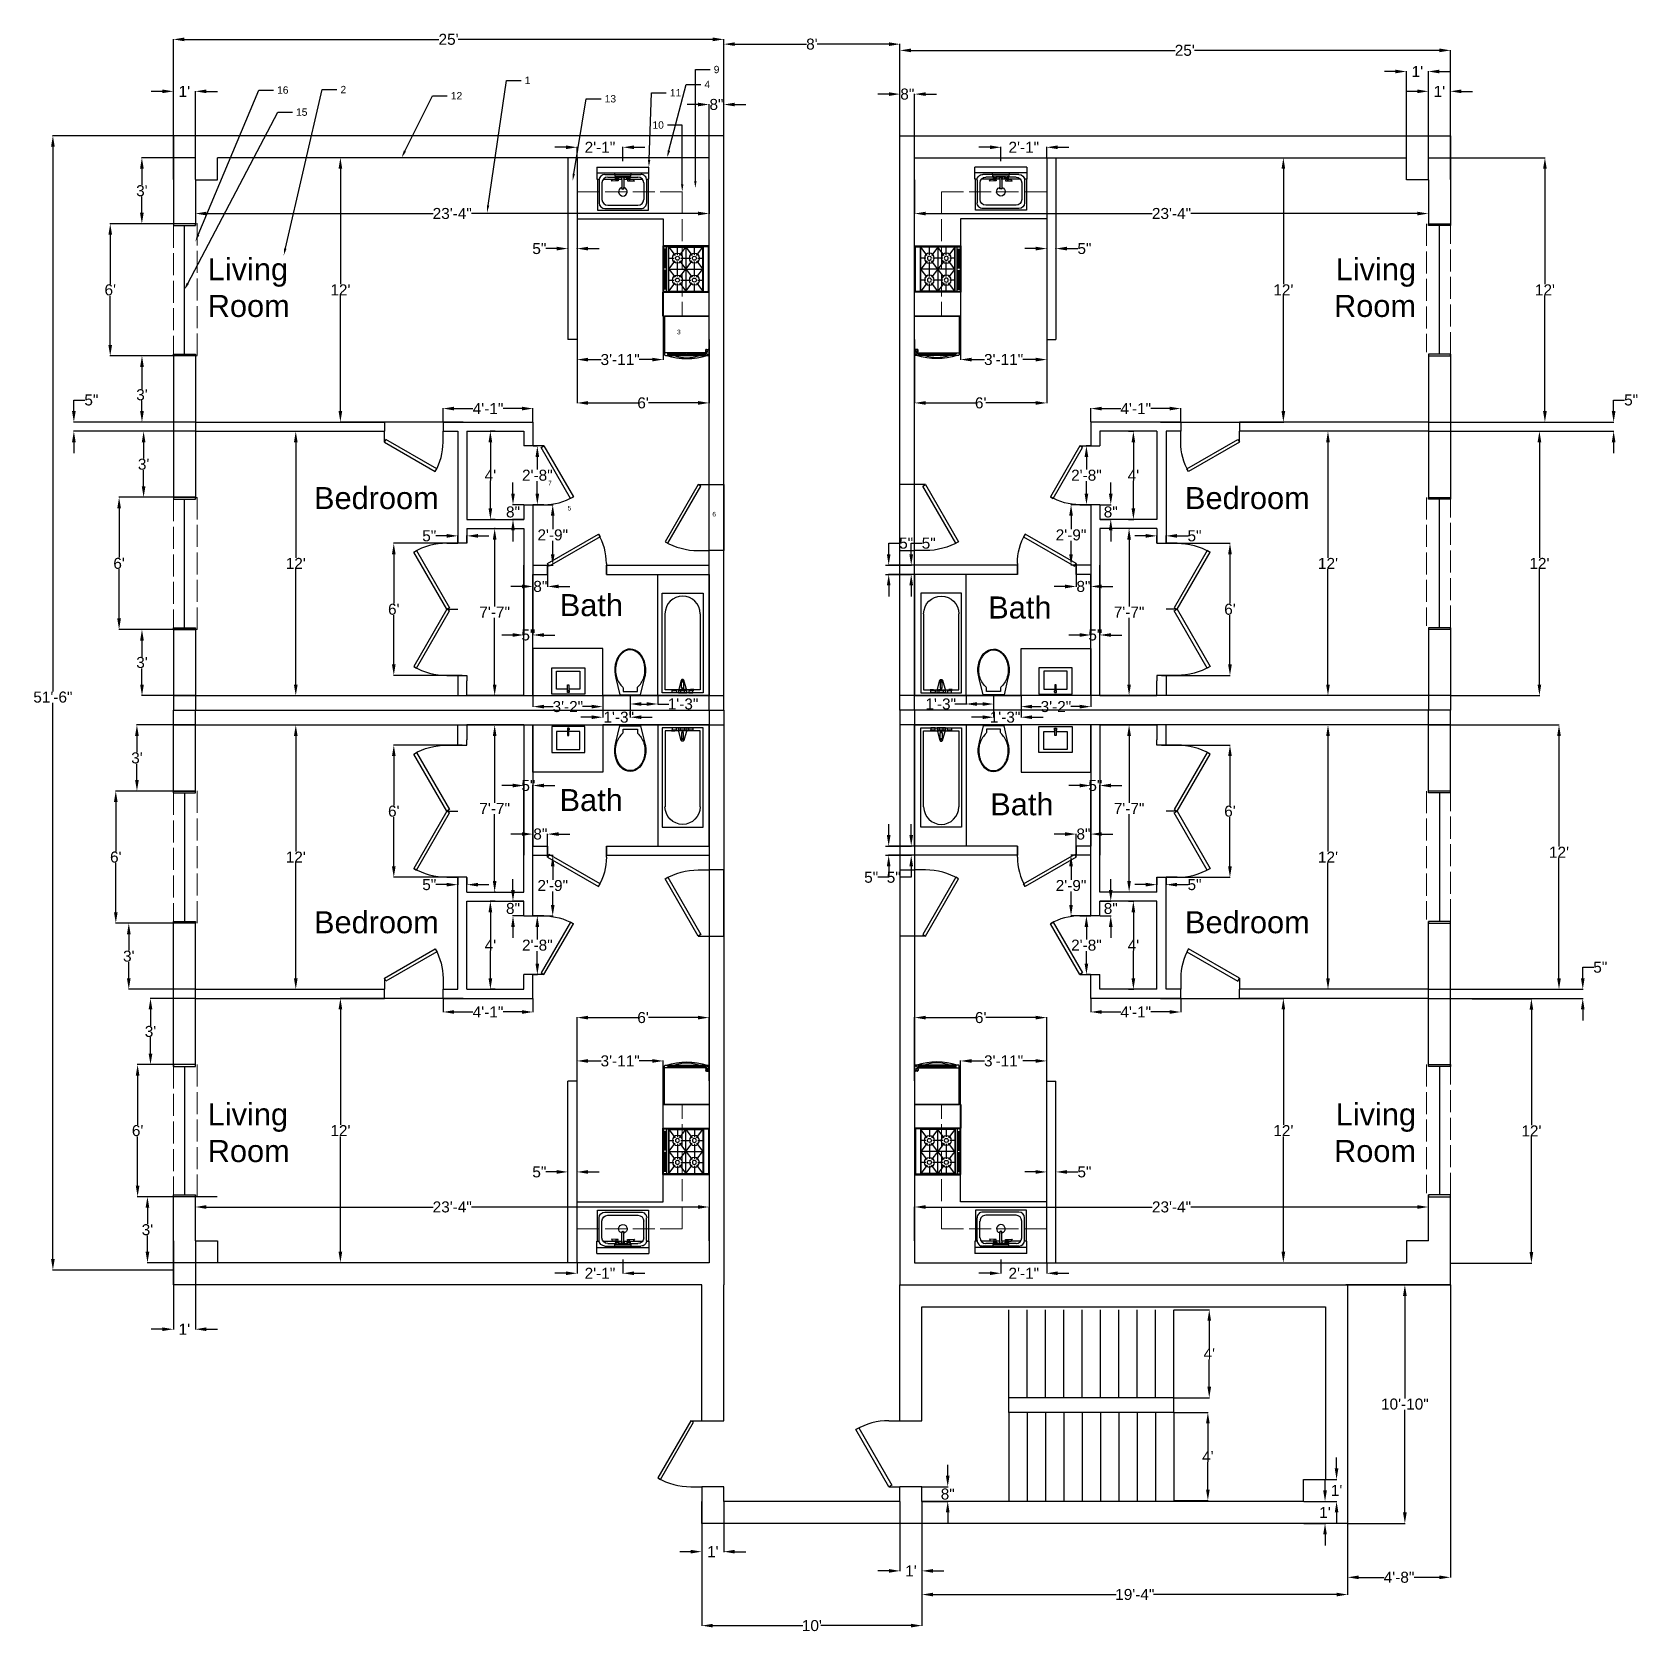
# Model space of a CAD drawing. Header units: inches. Extents: x 2169 to 3045, y 1192 to 2064.
import ezdxf
from ezdxf import colors
from ezdxf.entities.mleader import LeaderData, LeaderLine
from ezdxf.math import Vec2, Vec3

# ---------------------------------------------------------------- set-up
doc = ezdxf.new("R2010")
doc.units = ezdxf.units.IN
doc.linetypes.add('ACAD_ISO02W100', pattern=[15, 12, -3])
doc.linetypes.add('HIDDEN', pattern=[9.525, 6.35, -3.175])
for name, color, linetype in [('A PLAN ANNO DIM', 9, 'Continuous'), ('A PLAN ANNO ROOM NAME', 4, 'Continuous'), ('A PLAN APPLIANCE', 254, 'Continuous'), ('A PLAN DOOR', 252, 'Continuous'), ('A PLAN DOOR SADDLE', 253, 'Continuous'), ('A PLAN MILLWORK', 1, 'Continuous'), ('A PLAN PFIX', 1, 'Continuous'), ('A PLAN WALL EXTERIOR', 4, 'Continuous'), ('A PLAN WALL INTERIOR', 5, 'Continuous'), ('A PLAN WINDOW FRAME', 3, 'Continuous'), ('A PLAN WINDOW GLAZING', 8, 'Continuous'), ('freecads.com', 7, 'Continuous'), ('Note', 3, 'Continuous')]:
    doc.layers.add(name, color=color, linetype=linetype)
doc.layers.add('A PLAN DOOR SWING', color=1, linetype='ACAD_ISO02W100', lineweight=0)
doc.layers.add('A PLAN GRID LINES', color=165, linetype='ACAD_ISO02W100', lineweight=0)
doc.styles.get("Standard").update_dxf_attribs({"font": 'Arial.ttf'})
doc.dimstyles.get("Standard").update_dxf_attribs({"dimtxt": 6, "dimasz": 6, "dimexe": 0.18, "dimexo": 0.0625, "dimgap": 0.09, "dimtad": 0, "dimtih": 1, "dimtoh": 1, "dimdec": 4, "dimzin": 0, "dimdsep": 46, "dimlunit": 4, "dimtxsty": 'Standard', "dimcen": 0.1875, "dimadec": 0, "dimazin": 0, "dimtfac": 1, "dimtdec": 4, "dimtofl": 0, "dimtmove": 0, "dimatfit": 3, "dimfxl": 1, "dimtolj": 1, "dimtzin": 0, "dimarcsym": 0})

msp = doc.modelspace()

# ---------------------------------------------------------------- texts
at = {"layer": 'A PLAN ANNO ROOM NAME', "char_height": 12}
for s, insert, attachment_point in [('Living Room', (2264.52912, 1940.84465), 1), ('Living Room', (2923.07112, 1940.84465), 3), ('Bedroom', (2322.4492, 1816.20172), 1), ('Bedroom', (2865.15103, 1816.20172), 3), ('Bath', (2456.38861, 1757.85914), 1), ('Bath', (2689.90756, 1756.56081), 1), ('Bath', (2456.28125, 1651.67593), 1), ('Bath', (2691.0033, 1649.35555), 1), ('Bedroom', (2322.4492, 1572.94865), 7), ('Bedroom', (2865.15103, 1572.94865), 9), ('Living Room', (2264.52912, 1448.30572), 7), ('Living Room', (2923.07112, 1448.30572), 9)]:
    msp.add_mtext_dynamic_manual_height_columns(s, width=48.6996659, gutter_width=12.5, heights=[0], dxfattribs=dict(at, insert=insert, attachment_point=attachment_point))
at = {"layer": 'Note', "char_height": 2.5, "attachment_point": 1}
for s, insert in [('3', (2520.35037, 1901.87467)), ('7', (2450.09376, 1819.58034)), ('5', (2460.69064, 1805.92357)), ('6', (2539.58241, 1802.66241))]:
    msp.add_mtext_dynamic_manual_height_columns(s, width=7.0917957, gutter_width=12.5, heights=[0], dxfattribs=dict(at, insert=insert))

# ---------------------------------------------------------------- blocks, each defined once
blk = doc.blocks.new('*D1')
at = {"layer": 'A PLAN ANNO DIM', "color": 0, "lineweight": -2, "transparency": 16777216}
for p, q in [((2245.74, 2007.58), (2179.97, 2007.58)), ((2180.15, 2001.58), (2180.15, 1704.88)), ((2180.15, 1395.58), (2180.15, 1698.58)), ((2245.74, 1389.58), (2179.97, 1389.58))]:
    blk.add_line(p, q, dxfattribs=at)
at = {"layer": 'A PLAN ANNO DIM', "color": 0, "transparency": 16777216}
for points in [[(2179.15, 2001.58), (2181.15, 2001.58), (2180.15, 2007.58)], [(2179.15, 1395.58), (2181.15, 1395.58), (2180.15, 1389.58)]]:
    blk.add_solid(points, dxfattribs=at)
at = {"layer": 'Defpoints', "color": 0, "transparency": 16777216}
for p in [(2245.8, 2007.58), (2180.15, 1389.58), (2245.8, 1389.58)]:
    blk.add_point(p, dxfattribs=at)
at = {"layer": 'A PLAN ANNO DIM', "color": 0, "transparency": 16777216, "insert": (2180.15, 1701.73), "char_height": 6, "attachment_point": 5}
blk.add_mtext('\\A1;51\'-6"', dxfattribs=at)
blk = doc.blocks.new('*D2')
at = {"layer": 'A PLAN ANNO DIM', "color": 0, "lineweight": -2, "transparency": 16777216}
for p, q in [((2245.8, 2007.64), (2245.8, 2060.23)), ((2251.8, 2060.05), (2390.57, 2060.05)), ((2539.8, 2060.05), (2401.03, 2060.05)), ((2545.8, 2007.64), (2545.8, 2060.23))]:
    blk.add_line(p, q, dxfattribs=at)
at = {"layer": 'A PLAN ANNO DIM', "color": 0, "transparency": 16777216}
for points in [[(2251.8, 2061.05), (2251.8, 2059.05), (2245.8, 2060.05)], [(2539.8, 2061.05), (2539.8, 2059.05), (2545.8, 2060.05)]]:
    blk.add_solid(points, dxfattribs=at)
at = {"layer": 'Defpoints', "color": 0, "transparency": 16777216}
for p in [(2545.8, 2060.05), (2245.8, 2007.58), (2545.8, 2007.58)]:
    blk.add_point(p, dxfattribs=at)
at = {"layer": 'A PLAN ANNO DIM', "color": 0, "transparency": 16777216, "insert": (2395.8, 2060.05), "char_height": 6, "attachment_point": 5}
blk.add_mtext("\\A1;25'", dxfattribs=at)
blk = doc.blocks.new('*D3')
at = {"layer": 'A PLAN ANNO DIM', "color": 0, "lineweight": -2, "transparency": 16777216}
for p, q in [((2239.8, 2031.74), (2233.8, 2031.74)), ((2245.8, 1983.64), (2245.8, 2031.92)), ((2257.8, 1983.64), (2257.8, 2031.92)), ((2263.8, 2031.74), (2269.8, 2031.74))]:
    blk.add_line(p, q, dxfattribs=at)
at = {"layer": 'A PLAN ANNO DIM', "color": 0, "transparency": 16777216}
for points in [[(2239.8, 2032.74), (2239.8, 2030.74), (2245.8, 2031.74)], [(2263.8, 2032.74), (2263.8, 2030.74), (2257.8, 2031.74)]]:
    blk.add_solid(points, dxfattribs=at)
at = {"layer": 'Defpoints', "color": 0, "transparency": 16777216}
for p in [(2245.8, 2031.74), (2245.8, 1983.58), (2257.8, 1983.58)]:
    blk.add_point(p, dxfattribs=at)
at = {"layer": 'A PLAN ANNO DIM', "color": 0, "transparency": 16777216, "insert": (2251.8, 2031.74), "char_height": 6, "attachment_point": 5}
blk.add_mtext("\\A1;1'", dxfattribs=at)
blk = doc.blocks.new('*D4')
at = {"layer": 'A PLAN ANNO DIM', "color": 0, "lineweight": -2, "transparency": 16777216}
for p, q in [((2465.8, 1896.51), (2465.8, 1861.82)), ((2537.8, 1896.51), (2537.8, 1861.82)), ((2471.8, 1862), (2498.93, 1862)), ((2531.8, 1862), (2504.67, 1862))]:
    blk.add_line(p, q, dxfattribs=at)
at = {"layer": 'A PLAN ANNO DIM', "color": 0, "transparency": 16777216}
for points in [[(2471.8, 1863), (2471.8, 1861), (2465.8, 1862)], [(2531.8, 1863), (2531.8, 1861), (2537.8, 1862)]]:
    blk.add_solid(points, dxfattribs=at)
at = {"layer": 'Defpoints', "color": 0, "transparency": 16777216}
for p in [(2465.8, 1896.58), (2537.8, 1896.58), (2537.8, 1862)]:
    blk.add_point(p, dxfattribs=at)
at = {"layer": 'A PLAN ANNO DIM', "color": 0, "transparency": 16777216, "insert": (2501.8, 1862), "char_height": 6, "attachment_point": 5}
blk.add_mtext("\\A1;6'", dxfattribs=at)
blk = doc.blocks.new('*D5')
at = {"layer": 'A PLAN ANNO DIM', "color": 0, "lineweight": -2, "transparency": 16777216}
for p, q in [((2454.8, 1946.08), (2448.8, 1946.08)), ((2460.8, 1946.14), (2460.8, 1946.26)), ((2465.8, 1946.14), (2465.8, 1946.26)), ((2471.8, 1946.08), (2477.8, 1946.08))]:
    blk.add_line(p, q, dxfattribs=at)
at = {"layer": 'A PLAN ANNO DIM', "color": 0, "transparency": 16777216}
for points in [[(2454.8, 1947.08), (2454.8, 1945.08), (2460.8, 1946.08)], [(2471.8, 1947.08), (2471.8, 1945.08), (2465.8, 1946.08)]]:
    blk.add_solid(points, dxfattribs=at)
at = {"layer": 'Defpoints', "color": 0, "transparency": 16777216}
for p in [(2460.8, 1946.08), (2460.8, 1946.08), (2465.8, 1946.08)]:
    blk.add_point(p, dxfattribs=at)
at = {"layer": 'A PLAN ANNO DIM', "color": 0, "transparency": 16777216, "insert": (2445.26, 1946.08), "char_height": 6, "attachment_point": 5}
blk.add_mtext('\\A1;5"', dxfattribs=at)
blk = doc.blocks.new('*D7')
at = {"layer": 'A PLAN ANNO DIM', "color": 0, "lineweight": -2, "transparency": 16777216}
for p, q in [((2400.74, 1785.58), (2365.76, 1785.58)), ((2365.94, 1779.58), (2365.94, 1752.73)), ((2365.94, 1719.58), (2365.94, 1746.42)), ((2403.24, 1713.58), (2365.76, 1713.58))]:
    blk.add_line(p, q, dxfattribs=at)
at = {"layer": 'A PLAN ANNO DIM', "color": 0, "transparency": 16777216}
for points in [[(2364.94, 1779.58), (2366.94, 1779.58), (2365.94, 1785.58)], [(2364.94, 1719.58), (2366.94, 1719.58), (2365.94, 1713.58)]]:
    blk.add_solid(points, dxfattribs=at)
at = {"layer": 'Defpoints', "color": 0, "transparency": 16777216}
for p in [(2365.94, 1785.58), (2400.8, 1785.58), (2403.3, 1713.58)]:
    blk.add_point(p, dxfattribs=at)
at = {"layer": 'A PLAN ANNO DIM', "color": 0, "transparency": 16777216, "insert": (2365.94, 1749.58), "char_height": 6, "attachment_point": 5}
blk.add_mtext("\\A1;6'", dxfattribs=at)
blk = doc.blocks.new('*D8')
at = {"layer": 'A PLAN ANNO DIM', "color": 0, "lineweight": -2, "transparency": 16777216}
for p, q in [((2421.24, 1793.58), (2420.74, 1793.58)), ((2420.92, 1787.58), (2420.92, 1751.17)), ((2420.92, 1708.58), (2420.92, 1744.99)), ((2420.98, 1702.58), (2421.1, 1702.58))]:
    blk.add_line(p, q, dxfattribs=at)
at = {"layer": 'A PLAN ANNO DIM', "color": 0, "transparency": 16777216}
for points in [[(2419.92, 1787.58), (2421.92, 1787.58), (2420.92, 1793.58)], [(2419.92, 1708.58), (2421.92, 1708.58), (2420.92, 1702.58)]]:
    blk.add_solid(points, dxfattribs=at)
at = {"layer": 'Defpoints', "color": 0, "transparency": 16777216}
for p in [(2421.3, 1793.58), (2420.92, 1702.58), (2420.92, 1702.58)]:
    blk.add_point(p, dxfattribs=at)
at = {"layer": 'A PLAN ANNO DIM', "color": 0, "transparency": 16777216, "insert": (2420.92, 1748.08), "char_height": 6, "attachment_point": 5}
blk.add_mtext('\\A1;7\'-7"', dxfattribs=at)
blk = doc.blocks.new('*D9')
at = {"layer": 'A PLAN ANNO DIM', "color": 0, "lineweight": -2, "transparency": 16777216}
for p, q in [((2394.8, 1789.58), (2388.8, 1789.58)), ((2400.8, 1785.64), (2400.8, 1789.76)), ((2405.8, 1785.64), (2405.8, 1789.76)), ((2411.8, 1789.58), (2417.8, 1789.58))]:
    blk.add_line(p, q, dxfattribs=at)
at = {"layer": 'A PLAN ANNO DIM', "color": 0, "transparency": 16777216}
for points in [[(2394.8, 1790.58), (2394.8, 1788.58), (2400.8, 1789.58)], [(2411.8, 1790.58), (2411.8, 1788.58), (2405.8, 1789.58)]]:
    blk.add_solid(points, dxfattribs=at)
at = {"layer": 'Defpoints', "color": 0, "transparency": 16777216}
for p in [(2400.8, 1789.58), (2400.8, 1785.58), (2405.8, 1785.58)]:
    blk.add_point(p, dxfattribs=at)
at = {"layer": 'A PLAN ANNO DIM', "color": 0, "transparency": 16777216, "insert": (2385.26, 1789.58), "char_height": 6, "attachment_point": 5}
blk.add_mtext('\\A1;5"', dxfattribs=at)
blk = doc.blocks.new('*D10')
at = {"layer": 'A PLAN ANNO DIM', "color": 0, "lineweight": -2, "transparency": 16777216}
for p, q in [((2436.8, 1773.51), (2436.8, 1735.4)), ((2441.8, 1773.51), (2441.8, 1735.4)), ((2430.8, 1735.58), (2424.8, 1735.58)), ((2447.8, 1735.58), (2453.8, 1735.58))]:
    blk.add_line(p, q, dxfattribs=at)
at = {"layer": 'A PLAN ANNO DIM', "color": 0, "transparency": 16777216}
for points in [[(2430.8, 1736.58), (2430.8, 1734.58), (2436.8, 1735.58)], [(2447.8, 1736.58), (2447.8, 1734.58), (2441.8, 1735.58)]]:
    blk.add_solid(points, dxfattribs=at)
at = {"layer": 'Defpoints', "color": 0, "transparency": 16777216}
for p in [(2436.8, 1773.58), (2441.8, 1773.58), (2436.8, 1735.58)]:
    blk.add_point(p, dxfattribs=at)
at = {"layer": 'A PLAN ANNO DIM', "color": 0, "transparency": 16777216, "insert": (2439.3, 1735.58), "char_height": 6, "attachment_point": 5}
blk.add_mtext('\\A1;5"', dxfattribs=at)
blk = doc.blocks.new('*D11')
at = {"layer": 'A PLAN ANNO DIM', "color": 0, "lineweight": -2, "transparency": 16777216}
for p, q in [((2421.24, 1846.58), (2418.4, 1846.58)), ((2418.58, 1840.58), (2418.58, 1825.67)), ((2418.58, 1804.58), (2418.58, 1819.49)), ((2421.24, 1798.58), (2418.4, 1798.58))]:
    blk.add_line(p, q, dxfattribs=at)
at = {"layer": 'A PLAN ANNO DIM', "color": 0, "transparency": 16777216}
for points in [[(2417.58, 1840.58), (2419.58, 1840.58), (2418.58, 1846.58)], [(2417.58, 1804.58), (2419.58, 1804.58), (2418.58, 1798.58)]]:
    blk.add_solid(points, dxfattribs=at)
at = {"layer": 'Defpoints', "color": 0, "transparency": 16777216}
for p in [(2421.3, 1846.58), (2418.58, 1798.58), (2421.3, 1798.58)]:
    blk.add_point(p, dxfattribs=at)
at = {"layer": 'A PLAN ANNO DIM', "color": 0, "transparency": 16777216, "insert": (2418.58, 1822.58), "char_height": 6, "attachment_point": 5}
blk.add_mtext("\\A1;4'", dxfattribs=at)
blk = doc.blocks.new('*D12')
at = {"layer": 'A PLAN ANNO DIM', "color": 0, "lineweight": -2, "transparency": 16777216}
for p, q in [((2392.8, 1851.64), (2392.8, 1859.11)), ((2398.8, 1858.93), (2409.11, 1858.93)), ((2435.8, 1858.93), (2425.49, 1858.93)), ((2441.8, 1851.64), (2441.8, 1859.11))]:
    blk.add_line(p, q, dxfattribs=at)
at = {"layer": 'A PLAN ANNO DIM', "color": 0, "transparency": 16777216}
for points in [[(2398.8, 1859.93), (2398.8, 1857.93), (2392.8, 1858.93)], [(2435.8, 1859.93), (2435.8, 1857.93), (2441.8, 1858.93)]]:
    blk.add_solid(points, dxfattribs=at)
at = {"layer": 'Defpoints', "color": 0, "transparency": 16777216}
for p in [(2441.8, 1858.93), (2392.8, 1851.58), (2441.8, 1851.58)]:
    blk.add_point(p, dxfattribs=at)
at = {"layer": 'A PLAN ANNO DIM', "color": 0, "transparency": 16777216, "insert": (2417.3, 1858.93), "char_height": 6, "attachment_point": 5}
blk.add_mtext('\\A1;4\'-1"', dxfattribs=at)
blk = doc.blocks.new('*D13')
at = {"layer": 'A PLAN ANNO DIM', "color": 0, "lineweight": -2, "transparency": 16777216}
for p, q in [((2430.91, 1812.58), (2430.91, 1818.58)), ((2436.74, 1806.58), (2430.73, 1806.58)), ((2436.74, 1798.58), (2430.73, 1798.58)), ((2430.91, 1792.58), (2430.91, 1786.58))]:
    blk.add_line(p, q, dxfattribs=at)
at = {"layer": 'A PLAN ANNO DIM', "color": 0, "transparency": 16777216}
for points in [[(2429.91, 1812.58), (2431.91, 1812.58), (2430.91, 1806.58)], [(2429.91, 1792.58), (2431.91, 1792.58), (2430.91, 1798.58)]]:
    blk.add_solid(points, dxfattribs=at)
at = {"layer": 'Defpoints', "color": 0, "transparency": 16777216}
for p in [(2430.91, 1806.58), (2436.8, 1806.58), (2436.8, 1798.58)]:
    blk.add_point(p, dxfattribs=at)
at = {"layer": 'A PLAN ANNO DIM', "color": 0, "transparency": 16777216, "insert": (2430.91, 1802.58), "char_height": 6, "attachment_point": 5}
blk.add_mtext('\\A1;8"', dxfattribs=at)
blk = doc.blocks.new('*D14')
at = {"layer": 'A PLAN ANNO DIM', "color": 0, "lineweight": -2, "transparency": 16777216}
for p, q in [((2441.86, 1838.58), (2444.35, 1838.58)), ((2444.17, 1832.58), (2444.17, 1825.73)), ((2444.17, 1812.58), (2444.17, 1819.42)), ((2441.86, 1806.58), (2444.35, 1806.58))]:
    blk.add_line(p, q, dxfattribs=at)
at = {"layer": 'A PLAN ANNO DIM', "color": 0, "transparency": 16777216}
for points in [[(2443.17, 1832.58), (2445.17, 1832.58), (2444.17, 1838.58)], [(2443.17, 1812.58), (2445.17, 1812.58), (2444.17, 1806.58)]]:
    blk.add_solid(points, dxfattribs=at)
at = {"layer": 'Defpoints', "color": 0, "transparency": 16777216}
for p in [(2441.8, 1838.58), (2444.17, 1838.58), (2441.8, 1806.58)]:
    blk.add_point(p, dxfattribs=at)
at = {"layer": 'A PLAN ANNO DIM', "color": 0, "transparency": 16777216, "insert": (2444.17, 1822.58), "char_height": 6, "attachment_point": 5}
blk.add_mtext('\\A1;2\'-8"', dxfattribs=at)
blk = doc.blocks.new('*D15')
at = {"layer": 'A PLAN ANNO DIM', "color": 0, "lineweight": -2, "transparency": 16777216}
for p, q in [((2441.86, 1806.58), (2452.74, 1806.58)), ((2452.56, 1800.58), (2452.56, 1793.23)), ((2452.56, 1779.58), (2452.56, 1786.92)), ((2441.86, 1773.58), (2452.74, 1773.58))]:
    blk.add_line(p, q, dxfattribs=at)
at = {"layer": 'A PLAN ANNO DIM', "color": 0, "transparency": 16777216}
for points in [[(2451.56, 1800.58), (2453.56, 1800.58), (2452.56, 1806.58)], [(2451.56, 1779.58), (2453.56, 1779.58), (2452.56, 1773.58)]]:
    blk.add_solid(points, dxfattribs=at)
at = {"layer": 'Defpoints', "color": 0, "transparency": 16777216}
for p in [(2441.8, 1806.58), (2441.8, 1773.58), (2452.56, 1773.58)]:
    blk.add_point(p, dxfattribs=at)
at = {"layer": 'A PLAN ANNO DIM', "color": 0, "transparency": 16777216, "insert": (2452.56, 1790.08), "char_height": 6, "attachment_point": 5}
blk.add_mtext('\\A1;2\'-9"', dxfattribs=at)
blk = doc.blocks.new('*D16')
at = {"layer": 'A PLAN ANNO DIM', "color": 0, "lineweight": -2, "transparency": 16777216}
for p, q in [((2435.8, 1762.02), (2429.8, 1762.02)), ((2441.8, 1768.51), (2441.8, 1761.84)), ((2449.8, 1768.51), (2449.8, 1761.84)), ((2455.8, 1762.02), (2461.8, 1762.02))]:
    blk.add_line(p, q, dxfattribs=at)
at = {"layer": 'A PLAN ANNO DIM', "color": 0, "transparency": 16777216}
for points in [[(2435.8, 1763.02), (2435.8, 1761.02), (2441.8, 1762.02)], [(2455.8, 1763.02), (2455.8, 1761.02), (2449.8, 1762.02)]]:
    blk.add_solid(points, dxfattribs=at)
at = {"layer": 'Defpoints', "color": 0, "transparency": 16777216}
for p in [(2441.8, 1768.58), (2449.8, 1768.58), (2449.8, 1762.02)]:
    blk.add_point(p, dxfattribs=at)
at = {"layer": 'A PLAN ANNO DIM', "color": 0, "transparency": 16777216, "insert": (2445.8, 1762.02), "char_height": 6, "attachment_point": 5}
blk.add_mtext('\\A1;8"', dxfattribs=at)
blk = doc.blocks.new('Kitchen Sink 022')
at = {"layer": 'freecads.com'}
for p, q in [((45478, 39405), (45478, 39298)), ((45478, 39405), (45938, 39405)), ((45478, 39354), (45938, 39354)), ((45478, 39298), (45499, 39298)), ((45482, 39298), (45482, 39024)), ((45534, 39298), (45654, 39298)), ((45574, 39318), (45646, 39318)), ((45607, 39280), (45616, 39296)), ((45642, 39283), (45607, 39280)), ((45651, 39296), (45616, 39296)), ((45635, 39354), (45638, 39327)), ((45638, 39327), (45778, 39327)), ((45646, 39314), (45642, 39314)), ((45642, 39305), (45642, 39314)), ((45644, 39305), (45642, 39305)), ((45666, 39283), (45642, 39283)), ((45644, 39305), (45647, 39301)), ((45646, 39314), (45646, 39327)), ((45668, 39301), (45647, 39301)), ((45651, 39296), (45651, 39298)), ((45664, 39298), (45651, 39298)), ((45654, 39298), (45654, 39301)), ((45661, 39298), (45661, 39301)), ((45661, 39298), (45700, 39298)), ((45664, 39298), (45666, 39283)), ((45671, 39305), (45668, 39301)), ((45669, 39314), (45669, 39327)), ((45669, 39318), (45696, 39318)), ((45672, 39314), (45669, 39314)), ((45672, 39305), (45671, 39305)), ((45672, 39305), (45672, 39314)), ((45696, 39315), (45693, 39309)), ((45693, 39309), (45700, 39297)), ((45696, 39315), (45696, 39327)), ((45700, 39297), (45700, 39221)), ((45716, 39297), (45723, 39309)), ((45716, 39297), (45716, 39221)), ((45717, 39298), (45755, 39298)), ((45720, 39315), (45720, 39327)), ((45720, 39318), (45747, 39318)), ((45723, 39309), (45720, 39315)), ((45747, 39314), (45744, 39314)), ((45744, 39305), (45744, 39314)), ((45746, 39305), (45744, 39305)), ((45746, 39305), (45748, 39301)), ((45747, 39314), (45747, 39327)), ((45748, 39301), (45770, 39301)), ((45753, 39298), (45750, 39283)), ((45750, 39283), (45774, 39283)), ((45753, 39298), (45765, 39298)), ((45755, 39298), (45755, 39301)), ((45763, 39298), (45763, 39301)), ((45763, 39298), (45882, 39298)), ((45766, 39296), (45765, 39298)), ((45766, 39296), (45800, 39296)), ((45772, 39305), (45770, 39301)), ((45771, 39314), (45771, 39327)), ((45771, 39318), (45842, 39318)), ((45774, 39314), (45771, 39314)), ((45774, 39305), (45772, 39305)), ((45774, 39305), (45774, 39314)), ((45774, 39283), (45810, 39280)), ((45778, 39327), (45781, 39354)), ((45810, 39280), (45800, 39296)), ((45918, 39298), (45938, 39298)), ((45934, 39024), (45934, 39298)), ((45938, 39298), (45938, 39405)), ((45523, 39267), (45523, 39119)), ((45893, 39267), (45893, 39119)), ((45482, 39024), (45934, 39024)), ((45574, 39068), (45842, 39068))]:
    blk.add_line(p, q, dxfattribs=at)
at = {"layer": 'freecads.com', "ltscale": 0.25}
for p, q in [((45498, 39290), (45498, 39090)), ((45549, 39340), (45868, 39340)), ((45644, 39305), (45671, 39305)), ((45669, 39314), (45646, 39314)), ((45651, 39296), (45648, 39283)), ((45701, 39322), (45696, 39315)), ((45700, 39297), (45700, 39309)), ((45716, 39322), (45701, 39322)), ((45720, 39315), (45716, 39322)), ((45716, 39309), (45716, 39297)), ((45746, 39305), (45772, 39305)), ((45771, 39314), (45747, 39314)), ((45766, 39296), (45768, 39283)), ((45918, 39290), (45918, 39090)), ((45549, 39040), (45868, 39040))]:
    blk.add_line(p, q, dxfattribs=at)
for centre, radius, start, end in [((45549, 39290), 50.8, 90, 180), ((45708, 39309), 7.94, 0, 180), ((45868, 39290), 50.8, 0, 90.0006), ((45708, 39188), 38.1, 105.7083, 74.2917), ((45708, 39221), 11.1, 135.5847, 44.4153), ((45549, 39090), 50.8, 180, 270), ((45868, 39090), 50.8, 270, 0.0033)]:
    blk.add_arc(centre, radius, start, end, dxfattribs=at)
at = {"layer": 'freecads.com'}
for centre, radius, start, end in [((45574, 39267), 50.8, 90, 180), ((45842, 39267), 50.8, 0, 90), ((45708, 39221), 7.94, 180, 0), ((45574, 39119), 50.8, 180, 270), ((45842, 39119), 50.8, 270, 0)]:
    blk.add_arc(centre, radius, start, end, dxfattribs=at)
blk = doc.blocks.new('*D18')
at = {"layer": 'A PLAN ANNO DIM', "color": 0, "lineweight": -2, "transparency": 16777216}
for p, q in [((2459.8, 2001.27), (2453.8, 2001.27)), ((2465.8, 1995.64), (2465.8, 2001.45)), ((2490.8, 1993.7), (2490.8, 2001.45)), ((2496.8, 2001.27), (2502.8, 2001.27))]:
    blk.add_line(p, q, dxfattribs=at)
at = {"layer": 'A PLAN ANNO DIM', "color": 0, "transparency": 16777216}
for points in [[(2459.8, 2002.27), (2459.8, 2000.27), (2465.8, 2001.27)], [(2496.8, 2002.27), (2496.8, 2000.27), (2490.8, 2001.27)]]:
    blk.add_solid(points, dxfattribs=at)
at = {"layer": 'Defpoints', "color": 0, "transparency": 16777216}
for p in [(2465.8, 2001.27), (2465.8, 1995.58), (2490.8, 1993.64)]:
    blk.add_point(p, dxfattribs=at)
at = {"layer": 'A PLAN ANNO DIM', "color": 0, "transparency": 16777216, "insert": (2478.3, 2001.27), "char_height": 6, "attachment_point": 5}
blk.add_mtext('\\A1;2\'-1"', dxfattribs=at)
blk = doc.blocks.new('Hob 005')
at = {"layer": 'freecads.com'}
for p, q in [((66183, 33699), (66183, 32769)), ((67113, 33699), (66183, 33699)), ((66198, 33684), (66198, 32784)), ((67098, 33684), (66198, 33684)), ((66198, 33624), (67098, 33624)), ((66198, 33584), (67098, 33584)), ((66208, 33574), (66208, 32894)), ((66208, 33574), (67088, 33574)), ((66208, 33574), (66373, 33447)), ((66248, 33669), (66623, 33669)), ((66248, 33639), (66248, 33669)), ((66248, 33654), (66623, 33654)), ((66248, 33639), (66623, 33639)), ((66428, 33574), (66428, 33474)), ((66648, 33574), (66484, 33447)), ((66623, 33639), (66623, 33669)), ((66648, 33574), (66813, 33447)), ((66648, 33574), (66648, 33234)), ((67048, 33669), (66673, 33669)), ((66673, 33639), (66673, 33669)), ((67048, 33654), (66673, 33654)), ((67048, 33639), (66673, 33639)), ((66868, 33574), (66868, 33474)), ((67088, 33574), (66924, 33447)), ((67048, 33639), (67048, 33669)), ((67088, 33574), (67088, 32894)), ((67098, 32784), (67098, 33684)), ((67113, 32769), (67113, 33699)), ((66208, 33404), (66358, 33404)), ((66373, 33361), (66208, 33234)), ((66208, 33234), (66373, 33107)), ((66648, 33234), (66208, 33234)), ((66428, 33334), (66428, 33234)), ((66428, 33234), (66428, 33134)), ((66484, 33361), (66648, 33234)), ((66648, 33234), (66484, 33107)), ((66498, 33404), (66648, 33404)), ((66648, 33404), (66798, 33404)), ((66813, 33361), (66648, 33234)), ((66648, 33234), (66648, 32894)), ((66648, 33234), (66813, 33107)), ((67088, 33234), (66648, 33234)), ((66868, 33334), (66868, 33234)), ((66868, 33234), (66868, 33134)), ((66924, 33361), (67088, 33234)), ((67088, 33234), (66924, 33107)), ((66938, 33404), (67088, 33404)), ((66208, 33064), (66358, 33064)), ((66373, 33021), (66208, 32894)), ((66428, 32994), (66428, 32894)), ((66484, 33021), (66648, 32894)), ((66498, 33064), (66648, 33064)), ((66648, 33064), (66798, 33064)), ((66813, 33021), (66648, 32894)), ((66868, 32994), (66868, 32894)), ((66924, 33021), (67088, 32894)), ((66938, 33064), (67088, 33064)), ((66183, 32769), (67113, 32769)), ((66198, 32884), (67098, 32884)), ((66198, 32784), (67098, 32784)), ((66208, 32894), (67088, 32894))]:
    blk.add_line(p, q, dxfattribs=at)
for centre, radius in [((66428, 33404), 100), ((66428, 33404), 40), ((66868, 33404), 100), ((66868, 33404), 40), ((66428, 33064), 100), ((66428, 33064), 40), ((66868, 33064), 100), ((66868, 33064), 40)]:
    blk.add_circle(centre, radius, dxfattribs=at)
blk = doc.blocks.new('Fridge 002')
at = {"layer": 'freecads.com'}
for p, q in [((26386, 10836), (25786, 10836)), ((25786, 10836), (25786, 10317)), ((26386, 10317), (26386, 10836)), ((26349, 10389), (26374, 10389)), ((26350, 10344), (25786, 10344)), ((25786, 10344), (25786, 10317)), ((25797, 10306), (26375, 10306)), ((25797, 10306), (26375, 10306)), ((26341, 10361), (26341, 10381)), ((26366, 10314), (26342, 10357)), ((26374, 10310), (26373, 10310)), ((26382, 10381), (26382, 10318)), ((26386, 10344), (26382, 10344)), ((26386, 10346), (26386, 10319)), ((26386, 10317), (26386, 10344))]:
    blk.add_line(p, q, dxfattribs=at)
at = {"layer": 'freecads.com', "linetype": 'HIDDEN'}
for p, q in [((25828, 10344), (25828, 10329)), ((25828, 10329), (26086, 10329)), ((25832, 10306), (25832, 10319)), ((25832, 10319), (26086, 10319)), ((26344, 10329), (26086, 10329)), ((26340, 10319), (26086, 10319)), ((26340, 10306), (26340, 10319)), ((26344, 10344), (26344, 10329))]:
    blk.add_line(p, q, dxfattribs=at)
at = {"layer": 'freecads.com'}
for centre, radius in [((26349, 10381), 6.63), ((26374, 10381), 6.63), ((26362, 10357), 6.63), ((26374, 10318), 6.98)]:
    blk.add_circle(centre, radius, dxfattribs=at)
for centre, radius, start, end in [((26349, 10381), 7.88, 90, 180), ((26374, 10381), 7.88, 360, 90), ((25797, 10317), 11, 180, 270), ((25797, 10317), 11, 180, 270), ((26086, 11175), 911, 252.5546, 287.4454), ((26086, 10772), 496, 250.077, 289.923), ((26349, 10361), 7.88, 180, 208.7406), ((26373, 10318), 7.88, 208.7406, 270), ((26374, 10318), 7.88, 270, 360), ((26375, 10317), 11, 270, 360), ((26375, 10317), 11, 270, 360)]:
    blk.add_arc(centre, radius, start, end, dxfattribs=at)
blk = doc.blocks.new('Toilet 065')
at = {"layer": 'freecads.com'}
for p, q in [((261761, 272738), (261711, 272525)), ((262034, 272738), (261761, 272738)), ((261989, 272696), (261804, 272696)), ((261804, 272696), (261804, 272650)), ((261989, 272650), (261989, 272696)), ((262085, 272521), (262034, 272738)), ((261804, 272650), (261801, 272641)), ((261801, 272641), (261801, 272641)), ((261994, 272641), (261989, 272650)), ((261993, 272641), (261994, 272641))]:
    blk.add_line(p, q, dxfattribs=at)
for centre, start, end in [((262024, 272407), 133.6318, 159.5865), ((261770, 272407), 20.4135, 46.3682)]:
    blk.add_arc(centre, 323, start, end, dxfattribs=at)
blk.add_ellipse((261897, 272416), major_axis=(0, -273), ratio=0.74463, start_param=4.302209, end_param=8.249905, dxfattribs=at)
blk.add_open_spline([(261721, 272520), (261719, 272513), (261716, 272505), (261711, 272483), (261708, 272468), (261705, 272438), (261705, 272423), (261705, 272393), (261707, 272378), (261711, 272349), (261714, 272334), (261722, 272306), (261727, 272293), (261739, 272267), (261745, 272255), (261760, 272232), (261768, 272222), (261785, 272203), (261794, 272195), (261813, 272180), (261823, 272174), (261843, 272164), (261853, 272160), (261875, 272155), (261885, 272154), (261907, 272154), (261917, 272155), (261939, 272160), (261949, 272163), (261970, 272173), (261979, 272179), (261999, 272193), (262008, 272202), (262025, 272220), (262033, 272230), (262047, 272253), (262054, 272265), (262066, 272290), (262071, 272304), (262079, 272331), (262082, 272346), (262087, 272375), (262088, 272390), (262089, 272420), (262089, 272436), (262086, 272465), (262083, 272480), (262078, 272502), (262076, 272510), (262073, 272520)], degree=3, knots=[4.302209, 4.302209, 4.302209, 4.302209, 4.399567, 4.399567, 4.570324, 4.570324, 4.741082, 4.741082, 4.91184, 4.91184, 5.082597, 5.082597, 5.253355, 5.253355, 5.424112, 5.424112, 5.59487, 5.59487, 5.765627, 5.765627, 5.936385, 5.936385, 6.107142, 6.107142, 6.2779, 6.2779, 6.448657, 6.448657, 6.619415, 6.619415, 6.790172, 6.790172, 6.96093, 6.96093, 7.131688, 7.131688, 7.302445, 7.302445, 7.473203, 7.473203, 7.64396, 7.64396, 7.814718, 7.814718, 7.985475, 7.985475, 8.156233, 8.156233, 8.249905, 8.249905, 8.249905, 8.249905], dxfattribs=at)
blk = doc.blocks.new('*D23')
at = {"layer": 'A PLAN ANNO DIM', "color": 0, "lineweight": -2, "transparency": 16777216}
for p, q in [((2479.8, 1702.51), (2479.8, 1690.61)), ((2494.8, 1702.51), (2494.8, 1690.61)), ((2473.8, 1690.79), (2467.8, 1690.79)), ((2500.8, 1690.79), (2506.8, 1690.79))]:
    blk.add_line(p, q, dxfattribs=at)
at = {"layer": 'A PLAN ANNO DIM', "color": 0, "transparency": 16777216}
for points in [[(2473.8, 1691.79), (2473.8, 1689.79), (2479.8, 1690.79)], [(2500.8, 1691.79), (2500.8, 1689.79), (2494.8, 1690.79)]]:
    blk.add_solid(points, dxfattribs=at)
at = {"layer": 'Defpoints', "color": 0, "transparency": 16777216}
for p in [(2479.8, 1702.58), (2494.8, 1702.58), (2479.8, 1690.79)]:
    blk.add_point(p, dxfattribs=at)
at = {"layer": 'A PLAN ANNO DIM', "color": 0, "transparency": 16777216, "insert": (2488.53, 1690.79), "char_height": 6, "attachment_point": 5}
blk.add_mtext('\\A1;1\'-3"', dxfattribs=at)
blk = doc.blocks.new('*D24')
at = {"layer": 'A PLAN ANNO DIM', "color": 0, "lineweight": -2, "transparency": 16777216}
for p, q in [((2441.8, 1702.51), (2441.8, 1696.38)), ((2479.8, 1702.51), (2479.8, 1696.38)), ((2447.8, 1696.56), (2452.74, 1696.56)), ((2473.8, 1696.56), (2468.86, 1696.56))]:
    blk.add_line(p, q, dxfattribs=at)
at = {"layer": 'A PLAN ANNO DIM', "color": 0, "transparency": 16777216}
for points in [[(2447.8, 1697.56), (2447.8, 1695.56), (2441.8, 1696.56)], [(2473.8, 1697.56), (2473.8, 1695.56), (2479.8, 1696.56)]]:
    blk.add_solid(points, dxfattribs=at)
at = {"layer": 'Defpoints', "color": 0, "transparency": 16777216}
for p in [(2441.8, 1702.58), (2479.8, 1702.58), (2441.8, 1696.56)]:
    blk.add_point(p, dxfattribs=at)
at = {"layer": 'A PLAN ANNO DIM', "color": 0, "transparency": 16777216, "insert": (2460.8, 1696.56), "char_height": 6, "attachment_point": 5}
blk.add_mtext('\\A1;3\'-2"', dxfattribs=at)
blk = doc.blocks.new('Sink 002')
at = {"layer": 'freecads.com'}
for p, q in [((-162, 221, 3732), (238, 221, 3732)), ((-162, -96, 3732), (-162, 221, 3732)), ((238, 221, 3732), (238, -96, 3732)), ((-103, 159, 3732), (30, 159, 3732)), ((-103, -57, 3732), (-103, 159, 3732)), ((47, 159, 3732), (179, 159, 3732)), ((179, 159, 3732), (179, -57, 3732)), ((238, -96, 3732), (-162, -96, 3732)), ((179, -57, 3732), (-103, -57, 3732))]:
    blk.add_line(p, q, dxfattribs=at)
at = {"layer": 'freecads.com', "ltscale": 10}
for p, q in [((27, 200, 3732), (49, 200, 3732)), ((27, 177, 3732), (27, 200, 3732)), ((27, 197, 3732), (27, 179, 3732)), ((49, 200, 3732), (49, 177, 3732)), ((49, 177, 3732), (27, 177, 3732)), ((30, 109, 3732), (30, 177, 3732)), ((47, 109, 3732), (30, 109, 3732)), ((47, 177, 3732), (47, 109, 3732))]:
    blk.add_line(p, q, dxfattribs=at)
blk = doc.blocks.new('Bathtub 001')
at = {"layer": 'freecads.com'}
for p, q in [((31394, 20820), (31394, 22620)), ((31394, 22620), (32135, 22620)), ((31447, 21190), (31447, 22567)), ((31447, 22567), (32082, 22567)), ((32082, 22567), (32082, 21190)), ((32135, 22620), (32135, 20820)), ((32135, 20820), (31394, 20820))]:
    blk.add_line(p, q, dxfattribs=at)
at = {"layer": 'freecads.com', "ltscale": 2}
for p, q in [((31623, 22574), (31563, 22574)), ((31563, 22574), (31563, 22564)), ((31563, 22564), (31623, 22564)), ((31653, 22620), (31577, 22620)), ((31577, 22620), (31577, 22579)), ((31577, 22579), (31653, 22579)), ((31650, 22579), (31579, 22579)), ((31579, 22579), (31579, 22574)), ((31579, 22574), (31650, 22574)), ((31606, 22574), (31606, 22564)), ((31623, 22564), (31623, 22574)), ((31650, 22574), (31650, 22579)), ((31653, 22579), (31653, 22620)), ((31841, 22620), (31689, 22620)), ((31689, 22620), (31689, 22579)), ((31841, 22579), (31689, 22579)), ((31689, 22579), (31739, 22393)), ((31689, 22579), (31841, 22579)), ((31773, 22574), (31713, 22574)), ((31713, 22574), (31713, 22564)), ((31713, 22564), (31773, 22564)), ((31803, 22620), (31727, 22620)), ((31727, 22620), (31727, 22579)), ((31727, 22579), (31803, 22579)), ((31800, 22579), (31729, 22579)), ((31729, 22579), (31729, 22574)), ((31729, 22574), (31800, 22574)), ((31746, 22538), (31783, 22538)), ((31746, 22424), (31746, 22538)), ((31755, 22414), (31746, 22424)), ((31746, 22424), (31783, 22424)), ((31783, 22424), (31746, 22424)), ((31756, 22574), (31756, 22564)), ((31756, 22561), (31773, 22561)), ((31756, 22551), (31756, 22561)), ((31773, 22551), (31756, 22551)), ((31756, 22548), (31773, 22548)), ((31756, 22538), (31756, 22548)), ((31773, 22538), (31756, 22538)), ((31773, 22564), (31773, 22574)), ((31773, 22561), (31773, 22551)), ((31773, 22548), (31773, 22538)), ((31783, 22424), (31773, 22414)), ((31783, 22538), (31783, 22424)), ((31790, 22393), (31841, 22579)), ((31800, 22574), (31800, 22579)), ((31803, 22579), (31803, 22620)), ((31841, 22579), (31841, 22620)), ((31877, 22620), (31953, 22620)), ((31877, 22579), (31877, 22620)), ((31953, 22579), (31877, 22579)), ((31879, 22574), (31879, 22579)), ((31879, 22579), (31951, 22579)), ((31951, 22574), (31879, 22574)), ((31906, 22574), (31966, 22574)), ((31906, 22564), (31906, 22574)), ((31966, 22564), (31906, 22564)), ((31923, 22574), (31923, 22564)), ((31951, 22579), (31951, 22574)), ((31953, 22620), (31953, 22579)), ((31966, 22574), (31966, 22564)), ((31739, 22393), (31745, 22393)), ((31755, 22414), (31745, 22395)), ((31745, 22395), (31746, 22395)), ((31773, 22414), (31755, 22414)), ((31773, 22414), (31755, 22414)), ((31784, 22395), (31773, 22414)), ((31783, 22395), (31784, 22395)), ((31784, 22393), (31790, 22393))]:
    blk.add_line(p, q, dxfattribs=at)
at = {"layer": 'freecads.com'}
blk.add_arc((31765, 21190), 318, 180, 0, dxfattribs=at)
at = {"layer": 'freecads.com', "ltscale": 2}
blk.add_ellipse((31765, 22393), major_axis=(-19.2, 0), ratio=0.730626, start_param=6.096413, end_param=9.61155, dxfattribs=at)
blk = doc.blocks.new('*D31')
at = {"layer": 'A PLAN ANNO DIM', "color": 0, "lineweight": -2, "transparency": 16777216}
for p, q in [((2309.36, 1846.58), (2312.7, 1846.58)), ((2312.52, 1840.58), (2312.52, 1777.68)), ((2312.52, 1708.58), (2312.52, 1771.47)), ((2309.36, 1702.58), (2312.7, 1702.58))]:
    blk.add_line(p, q, dxfattribs=at)
at = {"layer": 'A PLAN ANNO DIM', "color": 0, "transparency": 16777216}
for points in [[(2311.52, 1840.58), (2313.52, 1840.58), (2312.52, 1846.58)], [(2311.52, 1708.58), (2313.52, 1708.58), (2312.52, 1702.58)]]:
    blk.add_solid(points, dxfattribs=at)
at = {"layer": 'Defpoints', "color": 0, "transparency": 16777216}
for p in [(2309.3, 1846.58), (2309.3, 1702.58), (2312.52, 1702.58)]:
    blk.add_point(p, dxfattribs=at)
at = {"layer": 'A PLAN ANNO DIM', "color": 0, "transparency": 16777216, "insert": (2312.52, 1774.58), "char_height": 6, "attachment_point": 5}
blk.add_mtext("\\A1;12'", dxfattribs=at)
blk = doc.blocks.new('*D32')
at = {"layer": 'A PLAN ANNO DIM', "color": 0, "lineweight": -2, "transparency": 16777216}
for p, q in [((2257.8, 1983.51), (2257.8, 1964.99)), ((2537.8, 1983.51), (2537.8, 1964.99)), ((2263.8, 1965.17), (2387.35, 1965.17)), ((2531.8, 1965.17), (2408.25, 1965.17))]:
    blk.add_line(p, q, dxfattribs=at)
at = {"layer": 'A PLAN ANNO DIM', "color": 0, "transparency": 16777216}
for points in [[(2263.8, 1966.17), (2263.8, 1964.17), (2257.8, 1965.17)], [(2531.8, 1966.17), (2531.8, 1964.17), (2537.8, 1965.17)]]:
    blk.add_solid(points, dxfattribs=at)
at = {"layer": 'Defpoints', "color": 0, "transparency": 16777216}
for p in [(2257.8, 1983.58), (2537.8, 1983.58), (2537.8, 1965.17)]:
    blk.add_point(p, dxfattribs=at)
at = {"layer": 'A PLAN ANNO DIM', "color": 0, "transparency": 16777216, "insert": (2397.8, 1965.17), "char_height": 6, "attachment_point": 5}
blk.add_mtext('\\A1;23\'-4"', dxfattribs=at)
blk = doc.blocks.new('*D33')
at = {"layer": 'A PLAN ANNO DIM', "color": 0, "lineweight": -2, "transparency": 16777216}
for p, q in [((2465.8, 1962.24), (2465.8, 1885.43)), ((2512.8, 1962.24), (2512.8, 1885.43)), ((2471.8, 1885.61), (2478.91, 1885.61)), ((2506.8, 1885.61), (2499.69, 1885.61))]:
    blk.add_line(p, q, dxfattribs=at)
at = {"layer": 'A PLAN ANNO DIM', "color": 0, "transparency": 16777216}
for points in [[(2471.8, 1886.61), (2471.8, 1884.61), (2465.8, 1885.61)], [(2506.8, 1886.61), (2506.8, 1884.61), (2512.8, 1885.61)]]:
    blk.add_solid(points, dxfattribs=at)
at = {"layer": 'Defpoints', "color": 0, "transparency": 16777216}
for p in [(2465.8, 1962.31), (2512.8, 1962.31), (2465.8, 1885.61)]:
    blk.add_point(p, dxfattribs=at)
at = {"layer": 'A PLAN ANNO DIM', "color": 0, "transparency": 16777216, "insert": (2489.3, 1885.61), "char_height": 6, "attachment_point": 5}
blk.add_mtext('\\A1;3\'-11"', dxfattribs=at)
blk = doc.blocks.new('*D34')
at = {"layer": 'A PLAN ANNO DIM', "color": 0, "lineweight": -2, "transparency": 16777216}
for p, q in [((2403.74, 1995.58), (2336.66, 1995.58)), ((2336.84, 1989.58), (2336.84, 1926.68)), ((2336.84, 1857.58), (2336.84, 1920.47)), ((2403.74, 1851.58), (2336.66, 1851.58))]:
    blk.add_line(p, q, dxfattribs=at)
at = {"layer": 'A PLAN ANNO DIM', "color": 0, "transparency": 16777216}
for points in [[(2335.84, 1989.58), (2337.84, 1989.58), (2336.84, 1995.58)], [(2335.84, 1857.58), (2337.84, 1857.58), (2336.84, 1851.58)]]:
    blk.add_solid(points, dxfattribs=at)
at = {"layer": 'Defpoints', "color": 0, "transparency": 16777216}
for p in [(2403.8, 1995.58), (2336.84, 1851.58), (2403.8, 1851.58)]:
    blk.add_point(p, dxfattribs=at)
at = {"layer": 'A PLAN ANNO DIM', "color": 0, "transparency": 16777216, "insert": (2336.84, 1923.58), "char_height": 6, "attachment_point": 5}
blk.add_mtext("\\A1;12'", dxfattribs=at)
blk = doc.blocks.new('*U36')
for p, q in [((0, 0), (0, -6)), ((32, 0), (32, -6))]:
    blk.add_line(p, q)
blk.add_lwpolyline([(0, 0), (27.71, 16), (28.59, 14.48), (0.87, -1.52)], close=True)
blk.add_arc((0, 0), 32, 0, 30)
blk = doc.blocks.new('*U37')
for p, q in [((0, 0), (0, 6)), ((32, 0), (32, 6))]:
    blk.add_line(p, q)
blk.add_lwpolyline([(0, 0), (27.71, -16), (28.59, -14.48), (0.87, 1.52)], close=True)
blk.add_arc((0, 0), 32, 330, 0)
blk = doc.blocks.new('*U38')
for p, q in [((0, 0), (0, -6)), ((32, 0), (32, -6))]:
    blk.add_line(p, q)
blk.add_lwpolyline([(0, 0), (27.71, 16), (28.59, 14.48), (0.88, -1.52)], close=True)
blk.add_arc((0, 0), 32, 0, 30)
blk = doc.blocks.new('*U39')
for p, q in [((0, 0), (0, -6)), ((-36, 0), (-36, -6))]:
    blk.add_line(p, q)
blk.add_lwpolyline([(0, 0), (-31.18, 18), (-32.05, 16.48), (-0.88, -1.52)], close=True)
blk.add_arc((0, 0), 36, 150, 180)
blk = doc.blocks.new('*U40')
for p, q in [((0, 0), (0, -6)), ((36, 0), (36, -6))]:
    blk.add_line(p, q)
blk.add_lwpolyline([(0, 0), (31.18, 18), (32.05, 16.48), (0.88, -1.52)], close=True)
blk.add_arc((0, 0), 36, 0, 30)
blk = doc.blocks.new('*D41')
at = {"layer": 'A PLAN ANNO DIM', "color": 0, "lineweight": -2, "transparency": 16777216}
for p, q in [((2647.94, 1779.58), (2647.94, 1785.58)), ((2647.94, 1785.58), (2653.94, 1785.58)), ((2633.86, 1773.58), (2648.12, 1773.58)), ((2633.86, 1768.58), (2648.12, 1768.58)), ((2647.94, 1762.58), (2647.94, 1756.58))]:
    blk.add_line(p, q, dxfattribs=at)
at = {"layer": 'A PLAN ANNO DIM', "color": 0, "transparency": 16777216}
for points in [[(2646.94, 1779.58), (2648.94, 1779.58), (2647.94, 1773.58)], [(2646.94, 1762.58), (2648.94, 1762.58), (2647.94, 1768.58)]]:
    blk.add_solid(points, dxfattribs=at)
at = {"layer": 'Defpoints', "color": 0, "transparency": 16777216}
for p in [(2633.8, 1773.58), (2647.94, 1773.58), (2633.8, 1768.58)]:
    blk.add_point(p, dxfattribs=at)
at = {"layer": 'A PLAN ANNO DIM', "color": 0, "transparency": 16777216, "insert": (2657.48, 1785.58), "char_height": 6, "attachment_point": 5}
blk.add_mtext('\\A1;5"', dxfattribs=at)
blk = doc.blocks.new('*D43')
at = {"layer": 'A PLAN ANNO DIM', "color": 0, "lineweight": -2, "transparency": 16777216}
for p, q in [((2245.8, 1405.51), (2245.8, 1357.23)), ((2257.8, 1405.51), (2257.8, 1357.23)), ((2239.8, 1357.41), (2233.8, 1357.41)), ((2263.8, 1357.41), (2269.8, 1357.41))]:
    blk.add_line(p, q, dxfattribs=at)
at = {"layer": 'A PLAN ANNO DIM', "color": 0, "transparency": 16777216}
for points in [[(2239.8, 1358.41), (2239.8, 1356.41), (2245.8, 1357.41)], [(2263.8, 1358.41), (2263.8, 1356.41), (2257.8, 1357.41)]]:
    blk.add_solid(points, dxfattribs=at)
at = {"layer": 'Defpoints', "color": 0, "transparency": 16777216}
for p in [(2245.8, 1405.58), (2257.8, 1405.58), (2245.8, 1357.41)]:
    blk.add_point(p, dxfattribs=at)
at = {"layer": 'A PLAN ANNO DIM', "color": 0, "transparency": 16777216, "insert": (2251.8, 1357.41), "char_height": 6, "attachment_point": 5}
blk.add_mtext("\\A1;1'", dxfattribs=at)
blk = doc.blocks.new('*D44')
at = {"layer": 'A PLAN ANNO DIM', "color": 0, "lineweight": -2, "transparency": 16777216}
for p, q in [((2465.8, 1492.64), (2465.8, 1527.33)), ((2471.8, 1527.15), (2498.93, 1527.15)), ((2531.8, 1527.15), (2504.67, 1527.15)), ((2537.8, 1492.64), (2537.8, 1527.33))]:
    blk.add_line(p, q, dxfattribs=at)
at = {"layer": 'A PLAN ANNO DIM', "color": 0, "transparency": 16777216}
for points in [[(2471.8, 1528.15), (2471.8, 1526.15), (2465.8, 1527.15)], [(2531.8, 1528.15), (2531.8, 1526.15), (2537.8, 1527.15)]]:
    blk.add_solid(points, dxfattribs=at)
at = {"layer": 'Defpoints', "color": 0, "transparency": 16777216}
for p in [(2537.8, 1527.15), (2465.8, 1492.58), (2537.8, 1492.58)]:
    blk.add_point(p, dxfattribs=at)
at = {"layer": 'A PLAN ANNO DIM', "color": 0, "transparency": 16777216, "insert": (2501.8, 1527.15), "char_height": 6, "attachment_point": 5}
blk.add_mtext("\\A1;6'", dxfattribs=at)
blk = doc.blocks.new('*D45')
at = {"layer": 'A PLAN ANNO DIM', "color": 0, "lineweight": -2, "transparency": 16777216}
for p, q in [((2454.8, 1443.08), (2448.8, 1443.08)), ((2460.8, 1443.14), (2460.8, 1443.26)), ((2465.8, 1443.14), (2465.8, 1443.26)), ((2471.8, 1443.08), (2477.8, 1443.08))]:
    blk.add_line(p, q, dxfattribs=at)
at = {"layer": 'A PLAN ANNO DIM', "color": 0, "transparency": 16777216}
for points in [[(2454.8, 1444.08), (2454.8, 1442.08), (2460.8, 1443.08)], [(2471.8, 1444.08), (2471.8, 1442.08), (2465.8, 1443.08)]]:
    blk.add_solid(points, dxfattribs=at)
at = {"layer": 'Defpoints', "color": 0, "transparency": 16777216}
for p in [(2460.8, 1443.08), (2460.8, 1443.08), (2465.8, 1443.08)]:
    blk.add_point(p, dxfattribs=at)
at = {"layer": 'A PLAN ANNO DIM', "color": 0, "transparency": 16777216, "insert": (2445.26, 1443.08), "char_height": 6, "attachment_point": 5}
blk.add_mtext('\\A1;5"', dxfattribs=at)
blk = doc.blocks.new('*D46')
at = {"layer": 'A PLAN ANNO DIM', "color": 0, "lineweight": -2, "transparency": 16777216}
for p, q in [((2403.24, 1675.58), (2365.76, 1675.58)), ((2365.94, 1669.58), (2365.94, 1642.73)), ((2365.94, 1609.58), (2365.94, 1636.42)), ((2400.74, 1603.58), (2365.76, 1603.58))]:
    blk.add_line(p, q, dxfattribs=at)
at = {"layer": 'A PLAN ANNO DIM', "color": 0, "transparency": 16777216}
for points in [[(2364.94, 1669.58), (2366.94, 1669.58), (2365.94, 1675.58)], [(2364.94, 1609.58), (2366.94, 1609.58), (2365.94, 1603.58)]]:
    blk.add_solid(points, dxfattribs=at)
at = {"layer": 'Defpoints', "color": 0, "transparency": 16777216}
for p in [(2403.3, 1675.58), (2365.94, 1603.58), (2400.8, 1603.58)]:
    blk.add_point(p, dxfattribs=at)
at = {"layer": 'A PLAN ANNO DIM', "color": 0, "transparency": 16777216, "insert": (2365.94, 1639.58), "char_height": 6, "attachment_point": 5}
blk.add_mtext("\\A1;6'", dxfattribs=at)
blk = doc.blocks.new('*D47')
at = {"layer": 'A PLAN ANNO DIM', "color": 0, "lineweight": -2, "transparency": 16777216}
for p, q in [((2420.98, 1686.58), (2421.1, 1686.58)), ((2420.92, 1680.58), (2420.92, 1644.17)), ((2420.92, 1601.58), (2420.92, 1637.99)), ((2421.24, 1595.58), (2420.74, 1595.58))]:
    blk.add_line(p, q, dxfattribs=at)
at = {"layer": 'A PLAN ANNO DIM', "color": 0, "transparency": 16777216}
for points in [[(2419.92, 1680.58), (2421.92, 1680.58), (2420.92, 1686.58)], [(2419.92, 1601.58), (2421.92, 1601.58), (2420.92, 1595.58)]]:
    blk.add_solid(points, dxfattribs=at)
at = {"layer": 'Defpoints', "color": 0, "transparency": 16777216}
for p in [(2420.92, 1686.58), (2420.92, 1686.58), (2421.3, 1595.58)]:
    blk.add_point(p, dxfattribs=at)
at = {"layer": 'A PLAN ANNO DIM', "color": 0, "transparency": 16777216, "insert": (2420.92, 1641.08), "char_height": 6, "attachment_point": 5}
blk.add_mtext('\\A1;7\'-7"', dxfattribs=at)
blk = doc.blocks.new('*D48')
at = {"layer": 'A PLAN ANNO DIM', "color": 0, "lineweight": -2, "transparency": 16777216}
for p, q in [((2400.8, 1603.51), (2400.8, 1599.4)), ((2405.8, 1603.51), (2405.8, 1599.4)), ((2394.8, 1599.58), (2388.8, 1599.58)), ((2411.8, 1599.58), (2417.8, 1599.58))]:
    blk.add_line(p, q, dxfattribs=at)
at = {"layer": 'A PLAN ANNO DIM', "color": 0, "transparency": 16777216}
for points in [[(2394.8, 1600.58), (2394.8, 1598.58), (2400.8, 1599.58)], [(2411.8, 1600.58), (2411.8, 1598.58), (2405.8, 1599.58)]]:
    blk.add_solid(points, dxfattribs=at)
at = {"layer": 'Defpoints', "color": 0, "transparency": 16777216}
for p in [(2400.8, 1603.58), (2405.8, 1603.58), (2400.8, 1599.58)]:
    blk.add_point(p, dxfattribs=at)
at = {"layer": 'A PLAN ANNO DIM', "color": 0, "transparency": 16777216, "insert": (2385.26, 1599.58), "char_height": 6, "attachment_point": 5}
blk.add_mtext('\\A1;5"', dxfattribs=at)
blk = doc.blocks.new('*D49')
at = {"layer": 'A PLAN ANNO DIM', "color": 0, "lineweight": -2, "transparency": 16777216}
for p, q in [((2430.8, 1653.58), (2424.8, 1653.58)), ((2436.8, 1615.64), (2436.8, 1653.76)), ((2441.8, 1615.64), (2441.8, 1653.76)), ((2447.8, 1653.58), (2453.8, 1653.58))]:
    blk.add_line(p, q, dxfattribs=at)
at = {"layer": 'A PLAN ANNO DIM', "color": 0, "transparency": 16777216}
for points in [[(2430.8, 1654.58), (2430.8, 1652.58), (2436.8, 1653.58)], [(2447.8, 1654.58), (2447.8, 1652.58), (2441.8, 1653.58)]]:
    blk.add_solid(points, dxfattribs=at)
at = {"layer": 'Defpoints', "color": 0, "transparency": 16777216}
for p in [(2436.8, 1653.58), (2436.8, 1615.58), (2441.8, 1615.58)]:
    blk.add_point(p, dxfattribs=at)
at = {"layer": 'A PLAN ANNO DIM', "color": 0, "transparency": 16777216, "insert": (2439.3, 1653.58), "char_height": 6, "attachment_point": 5}
blk.add_mtext('\\A1;5"', dxfattribs=at)
blk = doc.blocks.new('*D50')
at = {"layer": 'A PLAN ANNO DIM', "color": 0, "lineweight": -2, "transparency": 16777216}
for p, q in [((2421.24, 1590.58), (2418.4, 1590.58)), ((2418.58, 1584.58), (2418.58, 1569.67)), ((2418.58, 1548.58), (2418.58, 1563.49)), ((2421.24, 1542.58), (2418.4, 1542.58))]:
    blk.add_line(p, q, dxfattribs=at)
at = {"layer": 'A PLAN ANNO DIM', "color": 0, "transparency": 16777216}
for points in [[(2417.58, 1584.58), (2419.58, 1584.58), (2418.58, 1590.58)], [(2417.58, 1548.58), (2419.58, 1548.58), (2418.58, 1542.58)]]:
    blk.add_solid(points, dxfattribs=at)
at = {"layer": 'Defpoints', "color": 0, "transparency": 16777216}
for p in [(2418.58, 1590.58), (2421.3, 1590.58), (2421.3, 1542.58)]:
    blk.add_point(p, dxfattribs=at)
at = {"layer": 'A PLAN ANNO DIM', "color": 0, "transparency": 16777216, "insert": (2418.58, 1566.58), "char_height": 6, "attachment_point": 5}
blk.add_mtext("\\A1;4'", dxfattribs=at)
blk = doc.blocks.new('*D51')
at = {"layer": 'A PLAN ANNO DIM', "color": 0, "lineweight": -2, "transparency": 16777216}
for p, q in [((2392.8, 1537.51), (2392.8, 1530.04)), ((2441.8, 1537.51), (2441.8, 1530.04)), ((2398.8, 1530.22), (2409.11, 1530.22)), ((2435.8, 1530.22), (2425.49, 1530.22))]:
    blk.add_line(p, q, dxfattribs=at)
at = {"layer": 'A PLAN ANNO DIM', "color": 0, "transparency": 16777216}
for points in [[(2398.8, 1531.22), (2398.8, 1529.22), (2392.8, 1530.22)], [(2435.8, 1531.22), (2435.8, 1529.22), (2441.8, 1530.22)]]:
    blk.add_solid(points, dxfattribs=at)
at = {"layer": 'Defpoints', "color": 0, "transparency": 16777216}
for p in [(2392.8, 1537.58), (2441.8, 1537.58), (2441.8, 1530.22)]:
    blk.add_point(p, dxfattribs=at)
at = {"layer": 'A PLAN ANNO DIM', "color": 0, "transparency": 16777216, "insert": (2417.3, 1530.22), "char_height": 6, "attachment_point": 5}
blk.add_mtext('\\A1;4\'-1"', dxfattribs=at)
blk = doc.blocks.new('*D52')
at = {"layer": 'A PLAN ANNO DIM', "color": 0, "lineweight": -2, "transparency": 16777216}
for p, q in [((2430.91, 1596.58), (2430.91, 1602.58)), ((2436.74, 1590.58), (2430.73, 1590.58)), ((2436.74, 1582.58), (2430.73, 1582.58)), ((2430.91, 1576.58), (2430.91, 1570.58))]:
    blk.add_line(p, q, dxfattribs=at)
at = {"layer": 'A PLAN ANNO DIM', "color": 0, "transparency": 16777216}
for points in [[(2429.91, 1596.58), (2431.91, 1596.58), (2430.91, 1590.58)], [(2429.91, 1576.58), (2431.91, 1576.58), (2430.91, 1582.58)]]:
    blk.add_solid(points, dxfattribs=at)
at = {"layer": 'Defpoints', "color": 0, "transparency": 16777216}
for p in [(2436.8, 1590.58), (2430.91, 1582.58), (2436.8, 1582.58)]:
    blk.add_point(p, dxfattribs=at)
at = {"layer": 'A PLAN ANNO DIM', "color": 0, "transparency": 16777216, "insert": (2430.91, 1586.58), "char_height": 6, "attachment_point": 5}
blk.add_mtext('\\A1;8"', dxfattribs=at)
blk = doc.blocks.new('*D53')
at = {"layer": 'A PLAN ANNO DIM', "color": 0, "lineweight": -2, "transparency": 16777216}
for p, q in [((2441.86, 1582.58), (2444.35, 1582.58)), ((2444.17, 1576.58), (2444.17, 1569.73)), ((2444.17, 1556.58), (2444.17, 1563.42)), ((2441.86, 1550.58), (2444.35, 1550.58))]:
    blk.add_line(p, q, dxfattribs=at)
at = {"layer": 'A PLAN ANNO DIM', "color": 0, "transparency": 16777216}
for points in [[(2443.17, 1576.58), (2445.17, 1576.58), (2444.17, 1582.58)], [(2443.17, 1556.58), (2445.17, 1556.58), (2444.17, 1550.58)]]:
    blk.add_solid(points, dxfattribs=at)
at = {"layer": 'Defpoints', "color": 0, "transparency": 16777216}
for p in [(2441.8, 1582.58), (2441.8, 1550.58), (2444.17, 1550.58)]:
    blk.add_point(p, dxfattribs=at)
at = {"layer": 'A PLAN ANNO DIM', "color": 0, "transparency": 16777216, "insert": (2444.17, 1566.58), "char_height": 6, "attachment_point": 5}
blk.add_mtext('\\A1;2\'-8"', dxfattribs=at)
blk = doc.blocks.new('*D54')
at = {"layer": 'A PLAN ANNO DIM', "color": 0, "lineweight": -2, "transparency": 16777216}
for p, q in [((2441.86, 1615.58), (2452.74, 1615.58)), ((2452.56, 1609.58), (2452.56, 1602.23)), ((2452.56, 1588.58), (2452.56, 1595.92)), ((2441.86, 1582.58), (2452.74, 1582.58))]:
    blk.add_line(p, q, dxfattribs=at)
at = {"layer": 'A PLAN ANNO DIM', "color": 0, "transparency": 16777216}
for points in [[(2451.56, 1609.58), (2453.56, 1609.58), (2452.56, 1615.58)], [(2451.56, 1588.58), (2453.56, 1588.58), (2452.56, 1582.58)]]:
    blk.add_solid(points, dxfattribs=at)
at = {"layer": 'Defpoints', "color": 0, "transparency": 16777216}
for p in [(2441.8, 1615.58), (2452.56, 1615.58), (2441.8, 1582.58)]:
    blk.add_point(p, dxfattribs=at)
at = {"layer": 'A PLAN ANNO DIM', "color": 0, "transparency": 16777216, "insert": (2452.56, 1599.08), "char_height": 6, "attachment_point": 5}
blk.add_mtext('\\A1;2\'-9"', dxfattribs=at)
blk = doc.blocks.new('*D55')
at = {"layer": 'A PLAN ANNO DIM', "color": 0, "lineweight": -2, "transparency": 16777216}
for p, q in [((2435.8, 1627.13), (2429.8, 1627.13)), ((2441.8, 1620.64), (2441.8, 1627.31)), ((2449.8, 1620.64), (2449.8, 1627.31)), ((2455.8, 1627.13), (2461.8, 1627.13))]:
    blk.add_line(p, q, dxfattribs=at)
at = {"layer": 'A PLAN ANNO DIM', "color": 0, "transparency": 16777216}
for points in [[(2435.8, 1628.13), (2435.8, 1626.13), (2441.8, 1627.13)], [(2455.8, 1628.13), (2455.8, 1626.13), (2449.8, 1627.13)]]:
    blk.add_solid(points, dxfattribs=at)
at = {"layer": 'Defpoints', "color": 0, "transparency": 16777216}
for p in [(2441.8, 1620.58), (2449.8, 1627.13), (2449.8, 1620.58)]:
    blk.add_point(p, dxfattribs=at)
at = {"layer": 'A PLAN ANNO DIM', "color": 0, "transparency": 16777216, "insert": (2445.8, 1627.13), "char_height": 6, "attachment_point": 5}
blk.add_mtext('\\A1;8"', dxfattribs=at)
blk = doc.blocks.new('*D42')
at = {"layer": 'A PLAN ANNO DIM', "color": 0, "lineweight": -2, "transparency": 16777216}
for p, q in [((2465.8, 1393.51), (2465.8, 1387.7)), ((2490.8, 1395.45), (2490.8, 1387.7)), ((2459.8, 1387.88), (2453.8, 1387.88)), ((2496.8, 1387.88), (2502.8, 1387.88))]:
    blk.add_line(p, q, dxfattribs=at)
at = {"layer": 'A PLAN ANNO DIM', "color": 0, "transparency": 16777216}
for points in [[(2459.8, 1388.88), (2459.8, 1386.88), (2465.8, 1387.88)], [(2496.8, 1388.88), (2496.8, 1386.88), (2490.8, 1387.88)]]:
    blk.add_solid(points, dxfattribs=at)
at = {"layer": 'Defpoints', "color": 0, "transparency": 16777216}
for p in [(2465.8, 1393.58), (2490.8, 1395.51), (2465.8, 1387.88)]:
    blk.add_point(p, dxfattribs=at)
at = {"layer": 'A PLAN ANNO DIM', "color": 0, "transparency": 16777216, "insert": (2478.3, 1387.88), "char_height": 6, "attachment_point": 5}
blk.add_mtext('\\A1;2\'-1"', dxfattribs=at)
blk = doc.blocks.new('*D56')
at = {"layer": 'A PLAN ANNO DIM', "color": 0, "lineweight": -2, "transparency": 16777216}
for p, q in [((2309.36, 1686.58), (2312.7, 1686.58)), ((2312.52, 1680.58), (2312.52, 1617.68)), ((2312.52, 1548.58), (2312.52, 1611.47)), ((2309.36, 1542.58), (2312.7, 1542.58))]:
    blk.add_line(p, q, dxfattribs=at)
at = {"layer": 'A PLAN ANNO DIM', "color": 0, "transparency": 16777216}
for points in [[(2311.52, 1680.58), (2313.52, 1680.58), (2312.52, 1686.58)], [(2311.52, 1548.58), (2313.52, 1548.58), (2312.52, 1542.58)]]:
    blk.add_solid(points, dxfattribs=at)
at = {"layer": 'Defpoints', "color": 0, "transparency": 16777216}
for p in [(2309.3, 1686.58), (2312.52, 1686.58), (2309.3, 1542.58)]:
    blk.add_point(p, dxfattribs=at)
at = {"layer": 'A PLAN ANNO DIM', "color": 0, "transparency": 16777216, "insert": (2312.52, 1614.58), "char_height": 6, "attachment_point": 5}
blk.add_mtext("\\A1;12'", dxfattribs=at)
blk = doc.blocks.new('*D57')
at = {"layer": 'A PLAN ANNO DIM', "color": 0, "lineweight": -2, "transparency": 16777216}
for p, q in [((2257.8, 1405.64), (2257.8, 1424.16)), ((2263.8, 1423.98), (2387.35, 1423.98)), ((2531.8, 1423.98), (2408.25, 1423.98)), ((2537.8, 1405.64), (2537.8, 1424.16))]:
    blk.add_line(p, q, dxfattribs=at)
at = {"layer": 'A PLAN ANNO DIM', "color": 0, "transparency": 16777216}
for points in [[(2263.8, 1424.98), (2263.8, 1422.98), (2257.8, 1423.98)], [(2531.8, 1424.98), (2531.8, 1422.98), (2537.8, 1423.98)]]:
    blk.add_solid(points, dxfattribs=at)
at = {"layer": 'Defpoints', "color": 0, "transparency": 16777216}
for p in [(2537.8, 1423.98), (2257.8, 1405.58), (2537.8, 1405.58)]:
    blk.add_point(p, dxfattribs=at)
at = {"layer": 'A PLAN ANNO DIM', "color": 0, "transparency": 16777216, "insert": (2397.8, 1423.98), "char_height": 6, "attachment_point": 5}
blk.add_mtext('\\A1;23\'-4"', dxfattribs=at)
blk = doc.blocks.new('*D58')
at = {"layer": 'A PLAN ANNO DIM', "color": 0, "lineweight": -2, "transparency": 16777216}
for p, q in [((2465.8, 1426.91), (2465.8, 1503.72)), ((2471.8, 1503.54), (2478.91, 1503.54)), ((2506.8, 1503.54), (2499.69, 1503.54)), ((2512.8, 1426.91), (2512.8, 1503.72))]:
    blk.add_line(p, q, dxfattribs=at)
at = {"layer": 'A PLAN ANNO DIM', "color": 0, "transparency": 16777216}
for points in [[(2471.8, 1504.54), (2471.8, 1502.54), (2465.8, 1503.54)], [(2506.8, 1504.54), (2506.8, 1502.54), (2512.8, 1503.54)]]:
    blk.add_solid(points, dxfattribs=at)
at = {"layer": 'Defpoints', "color": 0, "transparency": 16777216}
for p in [(2465.8, 1503.54), (2465.8, 1426.84), (2512.8, 1426.84)]:
    blk.add_point(p, dxfattribs=at)
at = {"layer": 'A PLAN ANNO DIM', "color": 0, "transparency": 16777216, "insert": (2489.3, 1503.54), "char_height": 6, "attachment_point": 5}
blk.add_mtext('\\A1;3\'-11"', dxfattribs=at)
blk = doc.blocks.new('*D59')
at = {"layer": 'A PLAN ANNO DIM', "color": 0, "lineweight": -2, "transparency": 16777216}
for p, q in [((2403.74, 1537.58), (2336.66, 1537.58)), ((2336.84, 1531.58), (2336.84, 1468.68)), ((2336.84, 1399.58), (2336.84, 1462.47)), ((2403.74, 1393.58), (2336.66, 1393.58))]:
    blk.add_line(p, q, dxfattribs=at)
at = {"layer": 'A PLAN ANNO DIM', "color": 0, "transparency": 16777216}
for points in [[(2335.84, 1531.58), (2337.84, 1531.58), (2336.84, 1537.58)], [(2335.84, 1399.58), (2337.84, 1399.58), (2336.84, 1393.58)]]:
    blk.add_solid(points, dxfattribs=at)
at = {"layer": 'Defpoints', "color": 0, "transparency": 16777216}
for p in [(2336.84, 1537.58), (2403.8, 1537.58), (2403.8, 1393.58)]:
    blk.add_point(p, dxfattribs=at)
at = {"layer": 'A PLAN ANNO DIM', "color": 0, "transparency": 16777216, "insert": (2336.84, 1465.58), "char_height": 6, "attachment_point": 5}
blk.add_mtext("\\A1;12'", dxfattribs=at)
blk = doc.blocks.new('*D60')
at = {"layer": 'A PLAN ANNO DIM', "color": 0, "lineweight": -2, "transparency": 16777216}
for p, q in [((2647.94, 1626.58), (2647.94, 1632.58)), ((2633.86, 1620.58), (2648.12, 1620.58)), ((2633.86, 1615.58), (2648.12, 1615.58)), ((2647.94, 1603.58), (2641.94, 1603.58)), ((2647.94, 1609.58), (2647.94, 1603.58))]:
    blk.add_line(p, q, dxfattribs=at)
at = {"layer": 'A PLAN ANNO DIM', "color": 0, "transparency": 16777216}
for points in [[(2646.94, 1626.58), (2648.94, 1626.58), (2647.94, 1620.58)], [(2646.94, 1609.58), (2648.94, 1609.58), (2647.94, 1615.58)]]:
    blk.add_solid(points, dxfattribs=at)
at = {"layer": 'Defpoints', "color": 0, "transparency": 16777216}
for p in [(2633.8, 1620.58), (2633.8, 1615.58), (2647.94, 1615.58)]:
    blk.add_point(p, dxfattribs=at)
at = {"layer": 'A PLAN ANNO DIM', "color": 0, "transparency": 16777216, "insert": (2638.41, 1603.58), "char_height": 6, "attachment_point": 5}
blk.add_mtext('\\A1;5"', dxfattribs=at)
blk = doc.blocks.new('*D61')
at = {"layer": 'A PLAN ANNO DIM', "color": 0, "lineweight": -2, "transparency": 16777216}
for p, q in [((2494.8, 1702.51), (2494.8, 1697.81)), ((2509.8, 1702.51), (2509.8, 1697.81)), ((2500.8, 1697.99), (2503.8, 1697.99)), ((2509.8, 1697.99), (2515.8, 1697.99))]:
    blk.add_line(p, q, dxfattribs=at)
at = {"layer": 'A PLAN ANNO DIM', "color": 0, "transparency": 16777216}
for points in [[(2500.8, 1698.99), (2500.8, 1696.99), (2494.8, 1697.99)], [(2503.8, 1698.99), (2503.8, 1696.99), (2509.8, 1697.99)]]:
    blk.add_solid(points, dxfattribs=at)
at = {"layer": 'Defpoints', "color": 0, "transparency": 16777216}
for p in [(2494.8, 1702.58), (2509.8, 1702.58), (2509.8, 1697.99)]:
    blk.add_point(p, dxfattribs=at)
at = {"layer": 'A PLAN ANNO DIM', "color": 0, "transparency": 16777216, "insert": (2523.58, 1697.99), "char_height": 6, "attachment_point": 5}
blk.add_mtext('\\A1;1\'-3"', dxfattribs=at)
blk = doc.blocks.new('*D62')
at = {"layer": 'A PLAN ANNO DIM', "color": 0, "lineweight": -2, "transparency": 16777216}
for p, q in [((2257.74, 1846.58), (2229.41, 1846.58)), ((2229.59, 1840.58), (2229.59, 1831.73)), ((2229.59, 1816.58), (2229.59, 1825.42)), ((2257.74, 1810.58), (2229.41, 1810.58))]:
    blk.add_line(p, q, dxfattribs=at)
at = {"layer": 'A PLAN ANNO DIM', "color": 0, "transparency": 16777216}
for points in [[(2228.59, 1840.58), (2230.59, 1840.58), (2229.59, 1846.58)], [(2228.59, 1816.58), (2230.59, 1816.58), (2229.59, 1810.58)]]:
    blk.add_solid(points, dxfattribs=at)
at = {"layer": 'Defpoints', "color": 0, "transparency": 16777216}
for p in [(2257.8, 1846.58), (2229.59, 1810.58), (2257.8, 1810.58)]:
    blk.add_point(p, dxfattribs=at)
at = {"layer": 'A PLAN ANNO DIM', "color": 0, "transparency": 16777216, "insert": (2229.59, 1828.58), "char_height": 6, "attachment_point": 5}
blk.add_mtext("\\A1;3'", dxfattribs=at)
blk = doc.blocks.new('*D63')
at = {"layer": 'A PLAN ANNO DIM', "color": 0, "lineweight": -2, "transparency": 16777216}
for p, q in [((2257.74, 1995.58), (2228.47, 1995.58)), ((2228.65, 1989.58), (2228.65, 1980.73)), ((2228.65, 1965.58), (2228.65, 1974.42)), ((2257.74, 1959.58), (2228.47, 1959.58))]:
    blk.add_line(p, q, dxfattribs=at)
at = {"layer": 'A PLAN ANNO DIM', "color": 0, "transparency": 16777216}
for points in [[(2227.65, 1989.58), (2229.65, 1989.58), (2228.65, 1995.58)], [(2227.65, 1965.58), (2229.65, 1965.58), (2228.65, 1959.58)]]:
    blk.add_solid(points, dxfattribs=at)
at = {"layer": 'Defpoints', "color": 0, "transparency": 16777216}
for p in [(2257.8, 1995.58), (2228.65, 1959.58), (2257.8, 1959.58)]:
    blk.add_point(p, dxfattribs=at)
at = {"layer": 'A PLAN ANNO DIM', "color": 0, "transparency": 16777216, "insert": (2228.65, 1977.58), "char_height": 6, "attachment_point": 5}
blk.add_mtext("\\A1;3'", dxfattribs=at)
blk = doc.blocks.new('*D64')
at = {"layer": 'A PLAN ANNO DIM', "color": 0, "lineweight": -2, "transparency": 16777216}
for p, q in [((2245.74, 1959.58), (2211.23, 1959.58)), ((2211.41, 1953.58), (2211.41, 1926.73)), ((2211.41, 1893.58), (2211.41, 1920.42)), ((2245.74, 1887.58), (2211.23, 1887.58))]:
    blk.add_line(p, q, dxfattribs=at)
at = {"layer": 'A PLAN ANNO DIM', "color": 0, "transparency": 16777216}
for points in [[(2210.41, 1953.58), (2212.41, 1953.58), (2211.41, 1959.58)], [(2210.41, 1893.58), (2212.41, 1893.58), (2211.41, 1887.58)]]:
    blk.add_solid(points, dxfattribs=at)
at = {"layer": 'Defpoints', "color": 0, "transparency": 16777216}
for p in [(2245.8, 1959.58), (2211.41, 1887.58), (2245.8, 1887.58)]:
    blk.add_point(p, dxfattribs=at)
at = {"layer": 'A PLAN ANNO DIM', "color": 0, "transparency": 16777216, "insert": (2211.41, 1923.58), "char_height": 6, "attachment_point": 5}
blk.add_mtext("\\A1;6'", dxfattribs=at)
blk = doc.blocks.new('*D65')
at = {"layer": 'A PLAN ANNO DIM', "color": 0, "lineweight": -2, "transparency": 16777216}
for p, q in [((2245.74, 1810.58), (2216.05, 1810.58)), ((2216.23, 1804.58), (2216.23, 1777.73)), ((2216.23, 1744.58), (2216.23, 1771.42)), ((2245.74, 1738.58), (2216.05, 1738.58))]:
    blk.add_line(p, q, dxfattribs=at)
at = {"layer": 'A PLAN ANNO DIM', "color": 0, "transparency": 16777216}
for points in [[(2215.23, 1804.58), (2217.23, 1804.58), (2216.23, 1810.58)], [(2215.23, 1744.58), (2217.23, 1744.58), (2216.23, 1738.58)]]:
    blk.add_solid(points, dxfattribs=at)
at = {"layer": 'Defpoints', "color": 0, "transparency": 16777216}
for p in [(2245.8, 1810.58), (2216.23, 1738.58), (2245.8, 1738.58)]:
    blk.add_point(p, dxfattribs=at)
at = {"layer": 'A PLAN ANNO DIM', "color": 0, "transparency": 16777216, "insert": (2216.23, 1774.58), "char_height": 6, "attachment_point": 5}
blk.add_mtext("\\A1;6'", dxfattribs=at)
blk = doc.blocks.new('*D66')
at = {"layer": 'A PLAN ANNO DIM', "color": 0, "lineweight": -2, "transparency": 16777216}
for p, q in [((2257.74, 1887.58), (2228.52, 1887.58)), ((2228.7, 1881.58), (2228.7, 1869.58)), ((2228.7, 1857.58), (2228.7, 1863.26)), ((2257.74, 1851.58), (2228.52, 1851.58))]:
    blk.add_line(p, q, dxfattribs=at)
at = {"layer": 'A PLAN ANNO DIM', "color": 0, "transparency": 16777216}
for points in [[(2227.7, 1881.58), (2229.7, 1881.58), (2228.7, 1887.58)], [(2227.7, 1857.58), (2229.7, 1857.58), (2228.7, 1851.58)]]:
    blk.add_solid(points, dxfattribs=at)
at = {"layer": 'Defpoints', "color": 0, "transparency": 16777216}
for p in [(2257.8, 1887.58), (2228.7, 1851.58), (2257.8, 1851.58)]:
    blk.add_point(p, dxfattribs=at)
at = {"layer": 'A PLAN ANNO DIM', "color": 0, "transparency": 16777216, "insert": (2228.7, 1866.42), "char_height": 6, "attachment_point": 5}
blk.add_mtext("\\A1;3'", dxfattribs=at)
blk = doc.blocks.new('*D67')
at = {"layer": 'A PLAN ANNO DIM', "color": 0, "lineweight": -2, "transparency": 16777216}
for p, q in [((2257.74, 1738.58), (2228.53, 1738.58)), ((2228.71, 1732.58), (2228.71, 1723.73)), ((2228.71, 1708.58), (2228.71, 1717.42)), ((2257.74, 1702.58), (2228.53, 1702.58))]:
    blk.add_line(p, q, dxfattribs=at)
at = {"layer": 'A PLAN ANNO DIM', "color": 0, "transparency": 16777216}
for points in [[(2227.71, 1732.58), (2229.71, 1732.58), (2228.71, 1738.58)], [(2227.71, 1708.58), (2229.71, 1708.58), (2228.71, 1702.58)]]:
    blk.add_solid(points, dxfattribs=at)
at = {"layer": 'Defpoints', "color": 0, "transparency": 16777216}
for p in [(2257.8, 1738.58), (2228.71, 1702.58), (2257.8, 1702.58)]:
    blk.add_point(p, dxfattribs=at)
at = {"layer": 'A PLAN ANNO DIM', "color": 0, "transparency": 16777216, "insert": (2228.71, 1720.58), "char_height": 6, "attachment_point": 5}
blk.add_mtext("\\A1;3'", dxfattribs=at)
blk = doc.blocks.new('*D68')
at = {"layer": 'A PLAN ANNO DIM', "color": 0, "lineweight": -2, "transparency": 16777216}
for p, q in [((2257.74, 1686.58), (2225.77, 1686.58)), ((2225.95, 1680.58), (2225.95, 1671.73)), ((2225.95, 1656.58), (2225.95, 1665.42)), ((2257.74, 1650.58), (2225.77, 1650.58))]:
    blk.add_line(p, q, dxfattribs=at)
at = {"layer": 'A PLAN ANNO DIM', "color": 0, "transparency": 16777216}
for points in [[(2224.95, 1680.58), (2226.95, 1680.58), (2225.95, 1686.58)], [(2224.95, 1656.58), (2226.95, 1656.58), (2225.95, 1650.58)]]:
    blk.add_solid(points, dxfattribs=at)
at = {"layer": 'Defpoints', "color": 0, "transparency": 16777216}
for p in [(2257.8, 1686.58), (2225.95, 1650.58), (2257.8, 1650.58)]:
    blk.add_point(p, dxfattribs=at)
at = {"layer": 'A PLAN ANNO DIM', "color": 0, "transparency": 16777216, "insert": (2225.95, 1668.58), "char_height": 6, "attachment_point": 5}
blk.add_mtext("\\A1;3'", dxfattribs=at)
blk = doc.blocks.new('*D69')
at = {"layer": 'A PLAN ANNO DIM', "color": 0, "lineweight": -2, "transparency": 16777216}
for p, q in [((2245.74, 1650.58), (2214.25, 1650.58)), ((2214.43, 1644.58), (2214.43, 1617.73)), ((2214.43, 1584.58), (2214.43, 1611.42)), ((2245.74, 1578.58), (2214.25, 1578.58))]:
    blk.add_line(p, q, dxfattribs=at)
at = {"layer": 'A PLAN ANNO DIM', "color": 0, "transparency": 16777216}
for points in [[(2213.43, 1644.58), (2215.43, 1644.58), (2214.43, 1650.58)], [(2213.43, 1584.58), (2215.43, 1584.58), (2214.43, 1578.58)]]:
    blk.add_solid(points, dxfattribs=at)
at = {"layer": 'Defpoints', "color": 0, "transparency": 16777216}
for p in [(2245.8, 1650.58), (2214.43, 1578.58), (2245.8, 1578.58)]:
    blk.add_point(p, dxfattribs=at)
at = {"layer": 'A PLAN ANNO DIM', "color": 0, "transparency": 16777216, "insert": (2214.43, 1614.58), "char_height": 6, "attachment_point": 5}
blk.add_mtext("\\A1;6'", dxfattribs=at)
blk = doc.blocks.new('*D70')
at = {"layer": 'A PLAN ANNO DIM', "color": 0, "lineweight": -2, "transparency": 16777216}
for p, q in [((2257.74, 1578.58), (2221.34, 1578.58)), ((2221.52, 1572.58), (2221.52, 1563.73)), ((2221.52, 1548.58), (2221.52, 1557.42)), ((2257.74, 1542.58), (2221.34, 1542.58))]:
    blk.add_line(p, q, dxfattribs=at)
at = {"layer": 'A PLAN ANNO DIM', "color": 0, "transparency": 16777216}
for points in [[(2220.52, 1572.58), (2222.52, 1572.58), (2221.52, 1578.58)], [(2220.52, 1548.58), (2222.52, 1548.58), (2221.52, 1542.58)]]:
    blk.add_solid(points, dxfattribs=at)
at = {"layer": 'Defpoints', "color": 0, "transparency": 16777216}
for p in [(2257.8, 1578.58), (2221.52, 1542.58), (2257.8, 1542.58)]:
    blk.add_point(p, dxfattribs=at)
at = {"layer": 'A PLAN ANNO DIM', "color": 0, "transparency": 16777216, "insert": (2221.52, 1560.58), "char_height": 6, "attachment_point": 5}
blk.add_mtext("\\A1;3'", dxfattribs=at)
blk = doc.blocks.new('*D71')
at = {"layer": 'A PLAN ANNO DIM', "color": 0, "lineweight": -2, "transparency": 16777216}
for p, q in [((2257.74, 1537.58), (2233.17, 1537.58)), ((2233.35, 1531.58), (2233.35, 1522.73)), ((2233.35, 1507.58), (2233.35, 1516.42)), ((2257.74, 1501.58), (2233.17, 1501.58))]:
    blk.add_line(p, q, dxfattribs=at)
at = {"layer": 'A PLAN ANNO DIM', "color": 0, "transparency": 16777216}
for points in [[(2232.35, 1531.58), (2234.35, 1531.58), (2233.35, 1537.58)], [(2232.35, 1507.58), (2234.35, 1507.58), (2233.35, 1501.58)]]:
    blk.add_solid(points, dxfattribs=at)
at = {"layer": 'Defpoints', "color": 0, "transparency": 16777216}
for p in [(2257.8, 1537.58), (2233.35, 1501.58), (2257.8, 1501.58)]:
    blk.add_point(p, dxfattribs=at)
at = {"layer": 'A PLAN ANNO DIM', "color": 0, "transparency": 16777216, "insert": (2233.35, 1519.58), "char_height": 6, "attachment_point": 5}
blk.add_mtext("\\A1;3'", dxfattribs=at)
blk = doc.blocks.new('*D72')
at = {"layer": 'A PLAN ANNO DIM', "color": 0, "lineweight": -2, "transparency": 16777216}
for p, q in [((2245.74, 1501.58), (2226.14, 1501.58)), ((2226.32, 1495.58), (2226.32, 1468.73)), ((2226.32, 1435.58), (2226.32, 1462.42)), ((2245.74, 1429.58), (2226.14, 1429.58))]:
    blk.add_line(p, q, dxfattribs=at)
at = {"layer": 'A PLAN ANNO DIM', "color": 0, "transparency": 16777216}
for points in [[(2225.32, 1495.58), (2227.32, 1495.58), (2226.32, 1501.58)], [(2225.32, 1435.58), (2227.32, 1435.58), (2226.32, 1429.58)]]:
    blk.add_solid(points, dxfattribs=at)
at = {"layer": 'Defpoints', "color": 0, "transparency": 16777216}
for p in [(2245.8, 1501.58), (2226.32, 1429.58), (2245.8, 1429.58)]:
    blk.add_point(p, dxfattribs=at)
at = {"layer": 'A PLAN ANNO DIM', "color": 0, "transparency": 16777216, "insert": (2226.32, 1465.58), "char_height": 6, "attachment_point": 5}
blk.add_mtext("\\A1;6'", dxfattribs=at)
blk = doc.blocks.new('*D73')
at = {"layer": 'A PLAN ANNO DIM', "color": 0, "lineweight": -2, "transparency": 16777216}
for p, q in [((2191.58, 1857.58), (2191.58, 1863.58)), ((2191.58, 1863.58), (2197.58, 1863.58)), ((2257.74, 1851.58), (2191.4, 1851.58)), ((2257.74, 1846.58), (2191.4, 1846.58)), ((2191.58, 1840.58), (2191.58, 1834.58))]:
    blk.add_line(p, q, dxfattribs=at)
at = {"layer": 'A PLAN ANNO DIM', "color": 0, "transparency": 16777216}
for points in [[(2190.58, 1857.58), (2192.58, 1857.58), (2191.58, 1851.58)], [(2190.58, 1840.58), (2192.58, 1840.58), (2191.58, 1846.58)]]:
    blk.add_solid(points, dxfattribs=at)
at = {"layer": 'Defpoints', "color": 0, "transparency": 16777216}
for p in [(2191.58, 1851.58), (2257.8, 1851.58), (2257.8, 1846.58)]:
    blk.add_point(p, dxfattribs=at)
at = {"layer": 'A PLAN ANNO DIM', "color": 0, "transparency": 16777216, "insert": (2201.12, 1863.58), "char_height": 6, "attachment_point": 5}
blk.add_mtext('\\A1;5"', dxfattribs=at)
blk = doc.blocks.new('*D74')
at = {"layer": 'A PLAN ANNO DIM', "color": 0, "lineweight": -2, "transparency": 16777216}
for p, q in [((2269.74, 1429.58), (2231.51, 1429.58)), ((2231.69, 1423.58), (2231.69, 1414.73)), ((2231.69, 1399.58), (2231.69, 1408.42)), ((2269.74, 1393.58), (2231.51, 1393.58))]:
    blk.add_line(p, q, dxfattribs=at)
at = {"layer": 'A PLAN ANNO DIM', "color": 0, "transparency": 16777216}
for points in [[(2230.69, 1423.58), (2232.69, 1423.58), (2231.69, 1429.58)], [(2230.69, 1399.58), (2232.69, 1399.58), (2231.69, 1393.58)]]:
    blk.add_solid(points, dxfattribs=at)
at = {"layer": 'Defpoints', "color": 0, "transparency": 16777216}
for p in [(2231.69, 1429.58), (2269.8, 1429.58), (2269.8, 1393.58)]:
    blk.add_point(p, dxfattribs=at)
at = {"layer": 'A PLAN ANNO DIM', "color": 0, "transparency": 16777216, "insert": (2231.69, 1411.58), "char_height": 6, "attachment_point": 5}
blk.add_mtext("\\A1;3'", dxfattribs=at)
blk = doc.blocks.new('*D80')
at = {"layer": 'A PLAN ANNO DIM', "color": 0, "lineweight": -2, "transparency": 16777216}
for p, q in [((2641.8, 2007.64), (2641.8, 2054.24)), ((2647.8, 2054.06), (2791.8, 2054.06)), ((2935.8, 2054.06), (2802.27, 2054.06)), ((2941.8, 2007.64), (2941.8, 2054.24))]:
    blk.add_line(p, q, dxfattribs=at)
at = {"layer": 'A PLAN ANNO DIM', "color": 0, "transparency": 16777216}
for points in [[(2647.8, 2055.06), (2647.8, 2053.06), (2641.8, 2054.06)], [(2935.8, 2055.06), (2935.8, 2053.06), (2941.8, 2054.06)]]:
    blk.add_solid(points, dxfattribs=at)
at = {"layer": 'Defpoints', "color": 0, "transparency": 16777216}
for p in [(2641.8, 2054.06), (2641.8, 2007.58), (2941.8, 2007.58)]:
    blk.add_point(p, dxfattribs=at)
at = {"layer": 'A PLAN ANNO DIM', "color": 0, "transparency": 16777216, "insert": (2797.03, 2054.06), "char_height": 6, "attachment_point": 5}
blk.add_mtext("\\A1;25'", dxfattribs=at)
blk = doc.blocks.new('*D81')
at = {"layer": 'A PLAN ANNO DIM', "color": 0, "lineweight": -2, "transparency": 16777216}
for p, q in [((2923.8, 2031.74), (2917.8, 2031.74)), ((2929.8, 1983.64), (2929.8, 2031.92)), ((2941.8, 1983.64), (2941.8, 2031.92)), ((2947.8, 2031.74), (2953.8, 2031.74))]:
    blk.add_line(p, q, dxfattribs=at)
at = {"layer": 'A PLAN ANNO DIM', "color": 0, "transparency": 16777216}
for points in [[(2923.8, 2032.74), (2923.8, 2030.74), (2929.8, 2031.74)], [(2947.8, 2032.74), (2947.8, 2030.74), (2941.8, 2031.74)]]:
    blk.add_solid(points, dxfattribs=at)
at = {"layer": 'Defpoints', "color": 0, "transparency": 16777216}
for p in [(2941.8, 2031.74), (2929.8, 1983.58), (2941.8, 1983.58)]:
    blk.add_point(p, dxfattribs=at)
at = {"layer": 'A PLAN ANNO DIM', "color": 0, "transparency": 16777216, "insert": (2935.8, 2031.74), "char_height": 6, "attachment_point": 5}
blk.add_mtext("\\A1;1'", dxfattribs=at)
blk = doc.blocks.new('*D82')
at = {"layer": 'A PLAN ANNO DIM', "color": 0, "lineweight": -2, "transparency": 16777216}
for p, q in [((2635.8, 2030.23), (2629.8, 2030.23)), ((2641.8, 1995.64), (2641.8, 2030.41)), ((2649.8, 1995.64), (2649.8, 2030.41)), ((2655.8, 2030.23), (2661.8, 2030.23))]:
    blk.add_line(p, q, dxfattribs=at)
at = {"layer": 'A PLAN ANNO DIM', "color": 0, "transparency": 16777216}
for points in [[(2635.8, 2031.23), (2635.8, 2029.23), (2641.8, 2030.23)], [(2655.8, 2031.23), (2655.8, 2029.23), (2649.8, 2030.23)]]:
    blk.add_solid(points, dxfattribs=at)
at = {"layer": 'Defpoints', "color": 0, "transparency": 16777216}
for p in [(2641.8, 2030.23), (2641.8, 1995.58), (2649.8, 1995.58)]:
    blk.add_point(p, dxfattribs=at)
at = {"layer": 'A PLAN ANNO DIM', "color": 0, "transparency": 16777216, "insert": (2645.8, 2030.23), "char_height": 6, "attachment_point": 5}
blk.add_mtext('\\A1;8"', dxfattribs=at)
blk = doc.blocks.new('*D83')
at = {"layer": 'A PLAN ANNO DIM', "color": 0, "lineweight": -2, "transparency": 16777216}
for p, q in [((2649.8, 1896.51), (2649.8, 1861.82)), ((2721.8, 1896.51), (2721.8, 1861.82)), ((2655.8, 1862), (2682.93, 1862)), ((2715.8, 1862), (2688.67, 1862))]:
    blk.add_line(p, q, dxfattribs=at)
at = {"layer": 'A PLAN ANNO DIM', "color": 0, "transparency": 16777216}
for points in [[(2655.8, 1863), (2655.8, 1861), (2649.8, 1862)], [(2715.8, 1863), (2715.8, 1861), (2721.8, 1862)]]:
    blk.add_solid(points, dxfattribs=at)
at = {"layer": 'Defpoints', "color": 0, "transparency": 16777216}
for p in [(2649.8, 1896.58), (2721.8, 1896.58), (2649.8, 1862)]:
    blk.add_point(p, dxfattribs=at)
at = {"layer": 'A PLAN ANNO DIM', "color": 0, "transparency": 16777216, "insert": (2685.8, 1862), "char_height": 6, "attachment_point": 5}
blk.add_mtext("\\A1;6'", dxfattribs=at)
blk = doc.blocks.new('*D84')
at = {"layer": 'A PLAN ANNO DIM', "color": 0, "lineweight": -2, "transparency": 16777216}
for p, q in [((2715.8, 1946.08), (2709.8, 1946.08)), ((2721.8, 1946.14), (2721.8, 1946.26)), ((2726.8, 1946.14), (2726.8, 1946.26)), ((2732.8, 1946.08), (2738.8, 1946.08))]:
    blk.add_line(p, q, dxfattribs=at)
at = {"layer": 'A PLAN ANNO DIM', "color": 0, "transparency": 16777216}
for points in [[(2715.8, 1947.08), (2715.8, 1945.08), (2721.8, 1946.08)], [(2732.8, 1947.08), (2732.8, 1945.08), (2726.8, 1946.08)]]:
    blk.add_solid(points, dxfattribs=at)
at = {"layer": 'Defpoints', "color": 0, "transparency": 16777216}
for p in [(2721.8, 1946.08), (2726.8, 1946.08), (2726.8, 1946.08)]:
    blk.add_point(p, dxfattribs=at)
at = {"layer": 'A PLAN ANNO DIM', "color": 0, "transparency": 16777216, "insert": (2742.34, 1946.08), "char_height": 6, "attachment_point": 5}
blk.add_mtext('\\A1;5"', dxfattribs=at)
blk = doc.blocks.new('*D85')
at = {"layer": 'A PLAN ANNO DIM', "color": 0, "lineweight": -2, "transparency": 16777216}
for p, q in [((2786.86, 1785.58), (2821.84, 1785.58)), ((2821.66, 1779.58), (2821.66, 1752.73)), ((2821.66, 1719.58), (2821.66, 1746.42)), ((2784.36, 1713.58), (2821.84, 1713.58))]:
    blk.add_line(p, q, dxfattribs=at)
at = {"layer": 'A PLAN ANNO DIM', "color": 0, "transparency": 16777216}
for points in [[(2820.66, 1779.58), (2822.66, 1779.58), (2821.66, 1785.58)], [(2820.66, 1719.58), (2822.66, 1719.58), (2821.66, 1713.58)]]:
    blk.add_solid(points, dxfattribs=at)
at = {"layer": 'Defpoints', "color": 0, "transparency": 16777216}
for p in [(2786.8, 1785.58), (2821.66, 1785.58), (2784.3, 1713.58)]:
    blk.add_point(p, dxfattribs=at)
at = {"layer": 'A PLAN ANNO DIM', "color": 0, "transparency": 16777216, "insert": (2821.66, 1749.58), "char_height": 6, "attachment_point": 5}
blk.add_mtext("\\A1;6'", dxfattribs=at)
blk = doc.blocks.new('*D86')
at = {"layer": 'A PLAN ANNO DIM', "color": 0, "lineweight": -2, "transparency": 16777216}
for p, q in [((2766.36, 1793.58), (2766.86, 1793.58)), ((2766.68, 1787.58), (2766.68, 1751.17)), ((2766.68, 1708.58), (2766.68, 1744.99)), ((2766.62, 1702.58), (2766.5, 1702.58))]:
    blk.add_line(p, q, dxfattribs=at)
at = {"layer": 'A PLAN ANNO DIM', "color": 0, "transparency": 16777216}
for points in [[(2765.68, 1787.58), (2767.68, 1787.58), (2766.68, 1793.58)], [(2765.68, 1708.58), (2767.68, 1708.58), (2766.68, 1702.58)]]:
    blk.add_solid(points, dxfattribs=at)
at = {"layer": 'Defpoints', "color": 0, "transparency": 16777216}
for p in [(2766.3, 1793.58), (2766.68, 1702.58), (2766.68, 1702.58)]:
    blk.add_point(p, dxfattribs=at)
at = {"layer": 'A PLAN ANNO DIM', "color": 0, "transparency": 16777216, "insert": (2766.68, 1748.08), "char_height": 6, "attachment_point": 5}
blk.add_mtext('\\A1;7\'-7"', dxfattribs=at)
blk = doc.blocks.new('*D87')
at = {"layer": 'A PLAN ANNO DIM', "color": 0, "lineweight": -2, "transparency": 16777216}
for p, q in [((2775.8, 1789.58), (2769.8, 1789.58)), ((2781.8, 1785.64), (2781.8, 1789.76)), ((2786.8, 1785.64), (2786.8, 1789.76)), ((2792.8, 1789.58), (2798.8, 1789.58))]:
    blk.add_line(p, q, dxfattribs=at)
at = {"layer": 'A PLAN ANNO DIM', "color": 0, "transparency": 16777216}
for points in [[(2775.8, 1790.58), (2775.8, 1788.58), (2781.8, 1789.58)], [(2792.8, 1790.58), (2792.8, 1788.58), (2786.8, 1789.58)]]:
    blk.add_solid(points, dxfattribs=at)
at = {"layer": 'Defpoints', "color": 0, "transparency": 16777216}
for p in [(2786.8, 1789.58), (2781.8, 1785.58), (2786.8, 1785.58)]:
    blk.add_point(p, dxfattribs=at)
at = {"layer": 'A PLAN ANNO DIM', "color": 0, "transparency": 16777216, "insert": (2802.34, 1789.58), "char_height": 6, "attachment_point": 5}
blk.add_mtext('\\A1;5"', dxfattribs=at)
blk = doc.blocks.new('*D88')
at = {"layer": 'A PLAN ANNO DIM', "color": 0, "lineweight": -2, "transparency": 16777216}
for p, q in [((2745.8, 1773.51), (2745.8, 1735.4)), ((2750.8, 1773.51), (2750.8, 1735.4)), ((2739.8, 1735.58), (2733.8, 1735.58)), ((2756.8, 1735.58), (2762.8, 1735.58))]:
    blk.add_line(p, q, dxfattribs=at)
at = {"layer": 'A PLAN ANNO DIM', "color": 0, "transparency": 16777216}
for points in [[(2739.8, 1736.58), (2739.8, 1734.58), (2745.8, 1735.58)], [(2756.8, 1736.58), (2756.8, 1734.58), (2750.8, 1735.58)]]:
    blk.add_solid(points, dxfattribs=at)
at = {"layer": 'Defpoints', "color": 0, "transparency": 16777216}
for p in [(2745.8, 1773.58), (2750.8, 1773.58), (2750.8, 1735.58)]:
    blk.add_point(p, dxfattribs=at)
at = {"layer": 'A PLAN ANNO DIM', "color": 0, "transparency": 16777216, "insert": (2748.3, 1735.58), "char_height": 6, "attachment_point": 5}
blk.add_mtext('\\A1;5"', dxfattribs=at)
blk = doc.blocks.new('*D89')
at = {"layer": 'A PLAN ANNO DIM', "color": 0, "lineweight": -2, "transparency": 16777216}
for p, q in [((2766.36, 1846.58), (2769.2, 1846.58)), ((2769.02, 1840.58), (2769.02, 1825.67)), ((2769.02, 1804.58), (2769.02, 1819.49)), ((2766.36, 1798.58), (2769.2, 1798.58))]:
    blk.add_line(p, q, dxfattribs=at)
at = {"layer": 'A PLAN ANNO DIM', "color": 0, "transparency": 16777216}
for points in [[(2768.02, 1840.58), (2770.02, 1840.58), (2769.02, 1846.58)], [(2768.02, 1804.58), (2770.02, 1804.58), (2769.02, 1798.58)]]:
    blk.add_solid(points, dxfattribs=at)
at = {"layer": 'Defpoints', "color": 0, "transparency": 16777216}
for p in [(2766.3, 1846.58), (2766.3, 1798.58), (2769.02, 1798.58)]:
    blk.add_point(p, dxfattribs=at)
at = {"layer": 'A PLAN ANNO DIM', "color": 0, "transparency": 16777216, "insert": (2769.02, 1822.58), "char_height": 6, "attachment_point": 5}
blk.add_mtext("\\A1;4'", dxfattribs=at)
blk = doc.blocks.new('*D90')
at = {"layer": 'A PLAN ANNO DIM', "color": 0, "lineweight": -2, "transparency": 16777216}
for p, q in [((2745.8, 1851.64), (2745.8, 1859.11)), ((2751.8, 1858.93), (2762.11, 1858.93)), ((2788.8, 1858.93), (2778.49, 1858.93)), ((2794.8, 1851.64), (2794.8, 1859.11))]:
    blk.add_line(p, q, dxfattribs=at)
at = {"layer": 'A PLAN ANNO DIM', "color": 0, "transparency": 16777216}
for points in [[(2751.8, 1859.93), (2751.8, 1857.93), (2745.8, 1858.93)], [(2788.8, 1859.93), (2788.8, 1857.93), (2794.8, 1858.93)]]:
    blk.add_solid(points, dxfattribs=at)
at = {"layer": 'Defpoints', "color": 0, "transparency": 16777216}
for p in [(2745.8, 1858.93), (2745.8, 1851.58), (2794.8, 1851.58)]:
    blk.add_point(p, dxfattribs=at)
at = {"layer": 'A PLAN ANNO DIM', "color": 0, "transparency": 16777216, "insert": (2770.3, 1858.93), "char_height": 6, "attachment_point": 5}
blk.add_mtext('\\A1;4\'-1"', dxfattribs=at)
blk = doc.blocks.new('*D91')
at = {"layer": 'A PLAN ANNO DIM', "color": 0, "lineweight": -2, "transparency": 16777216}
for p, q in [((2756.69, 1812.58), (2756.69, 1818.58)), ((2750.86, 1806.58), (2756.87, 1806.58)), ((2750.86, 1798.58), (2756.87, 1798.58)), ((2756.69, 1792.58), (2756.69, 1786.58))]:
    blk.add_line(p, q, dxfattribs=at)
at = {"layer": 'A PLAN ANNO DIM', "color": 0, "transparency": 16777216}
for points in [[(2755.69, 1812.58), (2757.69, 1812.58), (2756.69, 1806.58)], [(2755.69, 1792.58), (2757.69, 1792.58), (2756.69, 1798.58)]]:
    blk.add_solid(points, dxfattribs=at)
at = {"layer": 'Defpoints', "color": 0, "transparency": 16777216}
for p in [(2750.8, 1806.58), (2756.69, 1806.58), (2750.8, 1798.58)]:
    blk.add_point(p, dxfattribs=at)
at = {"layer": 'A PLAN ANNO DIM', "color": 0, "transparency": 16777216, "insert": (2756.69, 1802.58), "char_height": 6, "attachment_point": 5}
blk.add_mtext('\\A1;8"', dxfattribs=at)
blk = doc.blocks.new('*D92')
at = {"layer": 'A PLAN ANNO DIM', "color": 0, "lineweight": -2, "transparency": 16777216}
for p, q in [((2745.74, 1838.58), (2743.25, 1838.58)), ((2743.43, 1832.58), (2743.43, 1825.73)), ((2743.43, 1812.58), (2743.43, 1819.42)), ((2745.74, 1806.58), (2743.25, 1806.58))]:
    blk.add_line(p, q, dxfattribs=at)
at = {"layer": 'A PLAN ANNO DIM', "color": 0, "transparency": 16777216}
for points in [[(2742.43, 1832.58), (2744.43, 1832.58), (2743.43, 1838.58)], [(2742.43, 1812.58), (2744.43, 1812.58), (2743.43, 1806.58)]]:
    blk.add_solid(points, dxfattribs=at)
at = {"layer": 'Defpoints', "color": 0, "transparency": 16777216}
for p in [(2743.43, 1838.58), (2745.8, 1838.58), (2745.8, 1806.58)]:
    blk.add_point(p, dxfattribs=at)
at = {"layer": 'A PLAN ANNO DIM', "color": 0, "transparency": 16777216, "insert": (2743.43, 1822.58), "char_height": 6, "attachment_point": 5}
blk.add_mtext('\\A1;2\'-8"', dxfattribs=at)
blk = doc.blocks.new('*D93')
at = {"layer": 'A PLAN ANNO DIM', "color": 0, "lineweight": -2, "transparency": 16777216}
for p, q in [((2745.74, 1806.58), (2734.86, 1806.58)), ((2735.04, 1800.58), (2735.04, 1793.23)), ((2735.04, 1779.58), (2735.04, 1786.92)), ((2745.74, 1773.58), (2734.86, 1773.58))]:
    blk.add_line(p, q, dxfattribs=at)
at = {"layer": 'A PLAN ANNO DIM', "color": 0, "transparency": 16777216}
for points in [[(2734.04, 1800.58), (2736.04, 1800.58), (2735.04, 1806.58)], [(2734.04, 1779.58), (2736.04, 1779.58), (2735.04, 1773.58)]]:
    blk.add_solid(points, dxfattribs=at)
at = {"layer": 'Defpoints', "color": 0, "transparency": 16777216}
for p in [(2745.8, 1806.58), (2735.04, 1773.58), (2745.8, 1773.58)]:
    blk.add_point(p, dxfattribs=at)
at = {"layer": 'A PLAN ANNO DIM', "color": 0, "transparency": 16777216, "insert": (2735.04, 1790.08), "char_height": 6, "attachment_point": 5}
blk.add_mtext('\\A1;2\'-9"', dxfattribs=at)
blk = doc.blocks.new('*D94')
at = {"layer": 'A PLAN ANNO DIM', "color": 0, "lineweight": -2, "transparency": 16777216}
for p, q in [((2731.8, 1762.02), (2725.8, 1762.02)), ((2737.8, 1768.51), (2737.8, 1761.84)), ((2745.8, 1768.51), (2745.8, 1761.84)), ((2751.8, 1762.02), (2757.8, 1762.02))]:
    blk.add_line(p, q, dxfattribs=at)
at = {"layer": 'A PLAN ANNO DIM', "color": 0, "transparency": 16777216}
for points in [[(2731.8, 1763.02), (2731.8, 1761.02), (2737.8, 1762.02)], [(2751.8, 1763.02), (2751.8, 1761.02), (2745.8, 1762.02)]]:
    blk.add_solid(points, dxfattribs=at)
at = {"layer": 'Defpoints', "color": 0, "transparency": 16777216}
for p in [(2737.8, 1768.58), (2737.8, 1762.02), (2745.8, 1768.58)]:
    blk.add_point(p, dxfattribs=at)
at = {"layer": 'A PLAN ANNO DIM', "color": 0, "transparency": 16777216, "insert": (2741.8, 1762.02), "char_height": 6, "attachment_point": 5}
blk.add_mtext('\\A1;8"', dxfattribs=at)
blk = doc.blocks.new('*D79')
at = {"layer": 'A PLAN ANNO DIM', "color": 0, "lineweight": -2, "transparency": 16777216}
for p, q in [((2690.8, 2001.27), (2684.8, 2001.27)), ((2696.8, 1993.7), (2696.8, 2001.45)), ((2721.8, 1995.64), (2721.8, 2001.45)), ((2727.8, 2001.27), (2733.8, 2001.27))]:
    blk.add_line(p, q, dxfattribs=at)
at = {"layer": 'A PLAN ANNO DIM', "color": 0, "transparency": 16777216}
for points in [[(2690.8, 2002.27), (2690.8, 2000.27), (2696.8, 2001.27)], [(2727.8, 2002.27), (2727.8, 2000.27), (2721.8, 2001.27)]]:
    blk.add_solid(points, dxfattribs=at)
at = {"layer": 'Defpoints', "color": 0, "transparency": 16777216}
for p in [(2721.8, 2001.27), (2696.8, 1993.64), (2721.8, 1995.58)]:
    blk.add_point(p, dxfattribs=at)
at = {"layer": 'A PLAN ANNO DIM', "color": 0, "transparency": 16777216, "insert": (2709.3, 2001.27), "char_height": 6, "attachment_point": 5}
blk.add_mtext('\\A1;2\'-1"', dxfattribs=at)
blk = doc.blocks.new('*D95')
at = {"layer": 'A PLAN ANNO DIM', "color": 0, "lineweight": -2, "transparency": 16777216}
for p, q in [((2692.8, 1702.51), (2692.8, 1690.61)), ((2707.8, 1702.51), (2707.8, 1690.61)), ((2686.8, 1690.79), (2680.8, 1690.79)), ((2713.8, 1690.79), (2719.8, 1690.79))]:
    blk.add_line(p, q, dxfattribs=at)
at = {"layer": 'A PLAN ANNO DIM', "color": 0, "transparency": 16777216}
for points in [[(2686.8, 1691.79), (2686.8, 1689.79), (2692.8, 1690.79)], [(2713.8, 1691.79), (2713.8, 1689.79), (2707.8, 1690.79)]]:
    blk.add_solid(points, dxfattribs=at)
at = {"layer": 'Defpoints', "color": 0, "transparency": 16777216}
for p in [(2692.8, 1702.58), (2707.8, 1702.58), (2707.8, 1690.79)]:
    blk.add_point(p, dxfattribs=at)
at = {"layer": 'A PLAN ANNO DIM', "color": 0, "transparency": 16777216, "insert": (2699.07, 1690.79), "char_height": 6, "attachment_point": 5}
blk.add_mtext('\\A1;1\'-3"', dxfattribs=at)
blk = doc.blocks.new('*D96')
at = {"layer": 'A PLAN ANNO DIM', "color": 0, "lineweight": -2, "transparency": 16777216}
for p, q in [((2707.8, 1702.51), (2707.8, 1696.38)), ((2745.8, 1702.51), (2745.8, 1696.38)), ((2713.8, 1696.56), (2718.74, 1696.56)), ((2739.8, 1696.56), (2734.86, 1696.56))]:
    blk.add_line(p, q, dxfattribs=at)
at = {"layer": 'A PLAN ANNO DIM', "color": 0, "transparency": 16777216}
for points in [[(2713.8, 1697.56), (2713.8, 1695.56), (2707.8, 1696.56)], [(2739.8, 1697.56), (2739.8, 1695.56), (2745.8, 1696.56)]]:
    blk.add_solid(points, dxfattribs=at)
at = {"layer": 'Defpoints', "color": 0, "transparency": 16777216}
for p in [(2707.8, 1702.58), (2745.8, 1702.58), (2745.8, 1696.56)]:
    blk.add_point(p, dxfattribs=at)
at = {"layer": 'A PLAN ANNO DIM', "color": 0, "transparency": 16777216, "insert": (2726.8, 1696.56), "char_height": 6, "attachment_point": 5}
blk.add_mtext('\\A1;3\'-2"', dxfattribs=at)
blk = doc.blocks.new('*D97')
at = {"layer": 'A PLAN ANNO DIM', "color": 0, "lineweight": -2, "transparency": 16777216}
for p, q in [((2878.24, 1846.58), (2874.9, 1846.58)), ((2875.08, 1840.58), (2875.08, 1777.68)), ((2875.08, 1708.58), (2875.08, 1771.47)), ((2878.24, 1702.58), (2874.9, 1702.58))]:
    blk.add_line(p, q, dxfattribs=at)
at = {"layer": 'A PLAN ANNO DIM', "color": 0, "transparency": 16777216}
for points in [[(2874.08, 1840.58), (2876.08, 1840.58), (2875.08, 1846.58)], [(2874.08, 1708.58), (2876.08, 1708.58), (2875.08, 1702.58)]]:
    blk.add_solid(points, dxfattribs=at)
at = {"layer": 'Defpoints', "color": 0, "transparency": 16777216}
for p in [(2878.3, 1846.58), (2875.08, 1702.58), (2878.3, 1702.58)]:
    blk.add_point(p, dxfattribs=at)
at = {"layer": 'A PLAN ANNO DIM', "color": 0, "transparency": 16777216, "insert": (2875.08, 1774.58), "char_height": 6, "attachment_point": 5}
blk.add_mtext("\\A1;12'", dxfattribs=at)
blk = doc.blocks.new('*D98')
at = {"layer": 'A PLAN ANNO DIM', "color": 0, "lineweight": -2, "transparency": 16777216}
for p, q in [((2649.8, 1983.51), (2649.8, 1964.99)), ((2929.8, 1983.51), (2929.8, 1964.99)), ((2655.8, 1965.17), (2779.35, 1965.17)), ((2923.8, 1965.17), (2800.25, 1965.17))]:
    blk.add_line(p, q, dxfattribs=at)
at = {"layer": 'A PLAN ANNO DIM', "color": 0, "transparency": 16777216}
for points in [[(2655.8, 1966.17), (2655.8, 1964.17), (2649.8, 1965.17)], [(2923.8, 1966.17), (2923.8, 1964.17), (2929.8, 1965.17)]]:
    blk.add_solid(points, dxfattribs=at)
at = {"layer": 'Defpoints', "color": 0, "transparency": 16777216}
for p in [(2649.8, 1983.58), (2929.8, 1983.58), (2649.8, 1965.17)]:
    blk.add_point(p, dxfattribs=at)
at = {"layer": 'A PLAN ANNO DIM', "color": 0, "transparency": 16777216, "insert": (2789.8, 1965.17), "char_height": 6, "attachment_point": 5}
blk.add_mtext('\\A1;23\'-4"', dxfattribs=at)
blk = doc.blocks.new('*D99')
at = {"layer": 'A PLAN ANNO DIM', "color": 0, "lineweight": -2, "transparency": 16777216}
for p, q in [((2674.8, 1962.24), (2674.8, 1885.43)), ((2721.8, 1962.24), (2721.8, 1885.43)), ((2680.8, 1885.61), (2687.91, 1885.61)), ((2715.8, 1885.61), (2708.69, 1885.61))]:
    blk.add_line(p, q, dxfattribs=at)
at = {"layer": 'A PLAN ANNO DIM', "color": 0, "transparency": 16777216}
for points in [[(2680.8, 1886.61), (2680.8, 1884.61), (2674.8, 1885.61)], [(2715.8, 1886.61), (2715.8, 1884.61), (2721.8, 1885.61)]]:
    blk.add_solid(points, dxfattribs=at)
at = {"layer": 'Defpoints', "color": 0, "transparency": 16777216}
for p in [(2674.8, 1962.31), (2721.8, 1962.31), (2721.8, 1885.61)]:
    blk.add_point(p, dxfattribs=at)
at = {"layer": 'A PLAN ANNO DIM', "color": 0, "transparency": 16777216, "insert": (2698.3, 1885.61), "char_height": 6, "attachment_point": 5}
blk.add_mtext('\\A1;3\'-11"', dxfattribs=at)
blk = doc.blocks.new('*D100')
at = {"layer": 'A PLAN ANNO DIM', "color": 0, "lineweight": -2, "transparency": 16777216}
for p, q in [((2783.86, 1995.58), (2850.94, 1995.58)), ((2850.76, 1989.58), (2850.76, 1926.68)), ((2850.76, 1857.58), (2850.76, 1920.47)), ((2783.86, 1851.58), (2850.94, 1851.58))]:
    blk.add_line(p, q, dxfattribs=at)
at = {"layer": 'A PLAN ANNO DIM', "color": 0, "transparency": 16777216}
for points in [[(2849.76, 1989.58), (2851.76, 1989.58), (2850.76, 1995.58)], [(2849.76, 1857.58), (2851.76, 1857.58), (2850.76, 1851.58)]]:
    blk.add_solid(points, dxfattribs=at)
at = {"layer": 'Defpoints', "color": 0, "transparency": 16777216}
for p in [(2783.8, 1995.58), (2783.8, 1851.58), (2850.76, 1851.58)]:
    blk.add_point(p, dxfattribs=at)
at = {"layer": 'A PLAN ANNO DIM', "color": 0, "transparency": 16777216, "insert": (2850.76, 1923.58), "char_height": 6, "attachment_point": 5}
blk.add_mtext("\\A1;12'", dxfattribs=at)
blk = doc.blocks.new('*D101')
at = {"layer": 'A PLAN ANNO DIM', "color": 0, "lineweight": -2, "transparency": 16777216}
for p, q in [((2635.66, 1779.58), (2635.66, 1785.58)), ((2635.66, 1785.58), (2641.66, 1785.58)), ((2649.74, 1773.58), (2635.48, 1773.58)), ((2649.74, 1768.58), (2635.48, 1768.58)), ((2635.66, 1762.58), (2635.66, 1756.58))]:
    blk.add_line(p, q, dxfattribs=at)
at = {"layer": 'A PLAN ANNO DIM', "color": 0, "transparency": 16777216}
for points in [[(2634.66, 1779.58), (2636.66, 1779.58), (2635.66, 1773.58)], [(2634.66, 1762.58), (2636.66, 1762.58), (2635.66, 1768.58)]]:
    blk.add_solid(points, dxfattribs=at)
at = {"layer": 'Defpoints', "color": 0, "transparency": 16777216}
for p in [(2635.66, 1773.58), (2649.8, 1773.58), (2649.8, 1768.58)]:
    blk.add_point(p, dxfattribs=at)
at = {"layer": 'A PLAN ANNO DIM', "color": 0, "transparency": 16777216, "insert": (2645.19, 1785.58), "char_height": 6, "attachment_point": 5}
blk.add_mtext('\\A1;5"', dxfattribs=at)
blk = doc.blocks.new('*D102')
at = {"layer": 'A PLAN ANNO DIM', "color": 0, "lineweight": -2, "transparency": 16777216}
for p, q in [((2649.8, 1492.64), (2649.8, 1527.33)), ((2655.8, 1527.15), (2682.93, 1527.15)), ((2715.8, 1527.15), (2688.67, 1527.15)), ((2721.8, 1492.64), (2721.8, 1527.33))]:
    blk.add_line(p, q, dxfattribs=at)
at = {"layer": 'A PLAN ANNO DIM', "color": 0, "transparency": 16777216}
for points in [[(2655.8, 1528.15), (2655.8, 1526.15), (2649.8, 1527.15)], [(2715.8, 1528.15), (2715.8, 1526.15), (2721.8, 1527.15)]]:
    blk.add_solid(points, dxfattribs=at)
at = {"layer": 'Defpoints', "color": 0, "transparency": 16777216}
for p in [(2649.8, 1527.15), (2649.8, 1492.58), (2721.8, 1492.58)]:
    blk.add_point(p, dxfattribs=at)
at = {"layer": 'A PLAN ANNO DIM', "color": 0, "transparency": 16777216, "insert": (2685.8, 1527.15), "char_height": 6, "attachment_point": 5}
blk.add_mtext("\\A1;6'", dxfattribs=at)
blk = doc.blocks.new('*D103')
at = {"layer": 'A PLAN ANNO DIM', "color": 0, "lineweight": -2, "transparency": 16777216}
for p, q in [((2715.8, 1443.08), (2709.8, 1443.08)), ((2721.8, 1443.14), (2721.8, 1443.26)), ((2726.8, 1443.14), (2726.8, 1443.26)), ((2732.8, 1443.08), (2738.8, 1443.08))]:
    blk.add_line(p, q, dxfattribs=at)
at = {"layer": 'A PLAN ANNO DIM', "color": 0, "transparency": 16777216}
for points in [[(2715.8, 1444.08), (2715.8, 1442.08), (2721.8, 1443.08)], [(2732.8, 1444.08), (2732.8, 1442.08), (2726.8, 1443.08)]]:
    blk.add_solid(points, dxfattribs=at)
at = {"layer": 'Defpoints', "color": 0, "transparency": 16777216}
for p in [(2721.8, 1443.08), (2726.8, 1443.08), (2726.8, 1443.08)]:
    blk.add_point(p, dxfattribs=at)
at = {"layer": 'A PLAN ANNO DIM', "color": 0, "transparency": 16777216, "insert": (2742.34, 1443.08), "char_height": 6, "attachment_point": 5}
blk.add_mtext('\\A1;5"', dxfattribs=at)
blk = doc.blocks.new('*D104')
at = {"layer": 'A PLAN ANNO DIM', "color": 0, "lineweight": -2, "transparency": 16777216}
for p, q in [((2784.36, 1675.58), (2821.84, 1675.58)), ((2821.66, 1669.58), (2821.66, 1642.73)), ((2821.66, 1609.58), (2821.66, 1636.42)), ((2786.86, 1603.58), (2821.84, 1603.58))]:
    blk.add_line(p, q, dxfattribs=at)
at = {"layer": 'A PLAN ANNO DIM', "color": 0, "transparency": 16777216}
for points in [[(2820.66, 1669.58), (2822.66, 1669.58), (2821.66, 1675.58)], [(2820.66, 1609.58), (2822.66, 1609.58), (2821.66, 1603.58)]]:
    blk.add_solid(points, dxfattribs=at)
at = {"layer": 'Defpoints', "color": 0, "transparency": 16777216}
for p in [(2784.3, 1675.58), (2786.8, 1603.58), (2821.66, 1603.58)]:
    blk.add_point(p, dxfattribs=at)
at = {"layer": 'A PLAN ANNO DIM', "color": 0, "transparency": 16777216, "insert": (2821.66, 1639.58), "char_height": 6, "attachment_point": 5}
blk.add_mtext("\\A1;6'", dxfattribs=at)
blk = doc.blocks.new('*D105')
at = {"layer": 'A PLAN ANNO DIM', "color": 0, "lineweight": -2, "transparency": 16777216}
for p, q in [((2766.62, 1686.58), (2766.5, 1686.58)), ((2766.68, 1680.58), (2766.68, 1644.17)), ((2766.68, 1601.58), (2766.68, 1637.99)), ((2766.36, 1595.58), (2766.86, 1595.58))]:
    blk.add_line(p, q, dxfattribs=at)
at = {"layer": 'A PLAN ANNO DIM', "color": 0, "transparency": 16777216}
for points in [[(2765.68, 1680.58), (2767.68, 1680.58), (2766.68, 1686.58)], [(2765.68, 1601.58), (2767.68, 1601.58), (2766.68, 1595.58)]]:
    blk.add_solid(points, dxfattribs=at)
at = {"layer": 'Defpoints', "color": 0, "transparency": 16777216}
for p in [(2766.68, 1686.58), (2766.68, 1686.58), (2766.3, 1595.58)]:
    blk.add_point(p, dxfattribs=at)
at = {"layer": 'A PLAN ANNO DIM', "color": 0, "transparency": 16777216, "insert": (2766.68, 1641.08), "char_height": 6, "attachment_point": 5}
blk.add_mtext('\\A1;7\'-7"', dxfattribs=at)
blk = doc.blocks.new('*D106')
at = {"layer": 'A PLAN ANNO DIM', "color": 0, "lineweight": -2, "transparency": 16777216}
for p, q in [((2781.8, 1603.51), (2781.8, 1599.4)), ((2786.8, 1603.51), (2786.8, 1599.4)), ((2775.8, 1599.58), (2769.8, 1599.58)), ((2792.8, 1599.58), (2798.8, 1599.58))]:
    blk.add_line(p, q, dxfattribs=at)
at = {"layer": 'A PLAN ANNO DIM', "color": 0, "transparency": 16777216}
for points in [[(2775.8, 1600.58), (2775.8, 1598.58), (2781.8, 1599.58)], [(2792.8, 1600.58), (2792.8, 1598.58), (2786.8, 1599.58)]]:
    blk.add_solid(points, dxfattribs=at)
at = {"layer": 'Defpoints', "color": 0, "transparency": 16777216}
for p in [(2781.8, 1603.58), (2786.8, 1603.58), (2786.8, 1599.58)]:
    blk.add_point(p, dxfattribs=at)
at = {"layer": 'A PLAN ANNO DIM', "color": 0, "transparency": 16777216, "insert": (2802.34, 1599.58), "char_height": 6, "attachment_point": 5}
blk.add_mtext('\\A1;5"', dxfattribs=at)
blk = doc.blocks.new('*D107')
at = {"layer": 'A PLAN ANNO DIM', "color": 0, "lineweight": -2, "transparency": 16777216}
for p, q in [((2739.8, 1653.58), (2733.8, 1653.58)), ((2745.8, 1615.64), (2745.8, 1653.76)), ((2750.8, 1615.64), (2750.8, 1653.76)), ((2756.8, 1653.58), (2762.8, 1653.58))]:
    blk.add_line(p, q, dxfattribs=at)
at = {"layer": 'A PLAN ANNO DIM', "color": 0, "transparency": 16777216}
for points in [[(2739.8, 1654.58), (2739.8, 1652.58), (2745.8, 1653.58)], [(2756.8, 1654.58), (2756.8, 1652.58), (2750.8, 1653.58)]]:
    blk.add_solid(points, dxfattribs=at)
at = {"layer": 'Defpoints', "color": 0, "transparency": 16777216}
for p in [(2750.8, 1653.58), (2745.8, 1615.58), (2750.8, 1615.58)]:
    blk.add_point(p, dxfattribs=at)
at = {"layer": 'A PLAN ANNO DIM', "color": 0, "transparency": 16777216, "insert": (2748.3, 1653.58), "char_height": 6, "attachment_point": 5}
blk.add_mtext('\\A1;5"', dxfattribs=at)
blk = doc.blocks.new('*D108')
at = {"layer": 'A PLAN ANNO DIM', "color": 0, "lineweight": -2, "transparency": 16777216}
for p, q in [((2766.36, 1590.58), (2769.2, 1590.58)), ((2769.02, 1584.58), (2769.02, 1569.67)), ((2769.02, 1548.58), (2769.02, 1563.49)), ((2766.36, 1542.58), (2769.2, 1542.58))]:
    blk.add_line(p, q, dxfattribs=at)
at = {"layer": 'A PLAN ANNO DIM', "color": 0, "transparency": 16777216}
for points in [[(2768.02, 1584.58), (2770.02, 1584.58), (2769.02, 1590.58)], [(2768.02, 1548.58), (2770.02, 1548.58), (2769.02, 1542.58)]]:
    blk.add_solid(points, dxfattribs=at)
at = {"layer": 'Defpoints', "color": 0, "transparency": 16777216}
for p in [(2766.3, 1590.58), (2769.02, 1590.58), (2766.3, 1542.58)]:
    blk.add_point(p, dxfattribs=at)
at = {"layer": 'A PLAN ANNO DIM', "color": 0, "transparency": 16777216, "insert": (2769.02, 1566.58), "char_height": 6, "attachment_point": 5}
blk.add_mtext("\\A1;4'", dxfattribs=at)
blk = doc.blocks.new('*D109')
at = {"layer": 'A PLAN ANNO DIM', "color": 0, "lineweight": -2, "transparency": 16777216}
for p, q in [((2745.8, 1537.51), (2745.8, 1530.04)), ((2794.8, 1537.51), (2794.8, 1530.04)), ((2751.8, 1530.22), (2762.11, 1530.22)), ((2788.8, 1530.22), (2778.49, 1530.22))]:
    blk.add_line(p, q, dxfattribs=at)
at = {"layer": 'A PLAN ANNO DIM', "color": 0, "transparency": 16777216}
for points in [[(2751.8, 1531.22), (2751.8, 1529.22), (2745.8, 1530.22)], [(2788.8, 1531.22), (2788.8, 1529.22), (2794.8, 1530.22)]]:
    blk.add_solid(points, dxfattribs=at)
at = {"layer": 'Defpoints', "color": 0, "transparency": 16777216}
for p in [(2745.8, 1537.58), (2794.8, 1537.58), (2745.8, 1530.22)]:
    blk.add_point(p, dxfattribs=at)
at = {"layer": 'A PLAN ANNO DIM', "color": 0, "transparency": 16777216, "insert": (2770.3, 1530.22), "char_height": 6, "attachment_point": 5}
blk.add_mtext('\\A1;4\'-1"', dxfattribs=at)
blk = doc.blocks.new('*D110')
at = {"layer": 'A PLAN ANNO DIM', "color": 0, "lineweight": -2, "transparency": 16777216}
for p, q in [((2756.69, 1596.58), (2756.69, 1602.58)), ((2750.86, 1590.58), (2756.87, 1590.58)), ((2750.86, 1582.58), (2756.87, 1582.58)), ((2756.69, 1576.58), (2756.69, 1570.58))]:
    blk.add_line(p, q, dxfattribs=at)
at = {"layer": 'A PLAN ANNO DIM', "color": 0, "transparency": 16777216}
for points in [[(2755.69, 1596.58), (2757.69, 1596.58), (2756.69, 1590.58)], [(2755.69, 1576.58), (2757.69, 1576.58), (2756.69, 1582.58)]]:
    blk.add_solid(points, dxfattribs=at)
at = {"layer": 'Defpoints', "color": 0, "transparency": 16777216}
for p in [(2750.8, 1590.58), (2750.8, 1582.58), (2756.69, 1582.58)]:
    blk.add_point(p, dxfattribs=at)
at = {"layer": 'A PLAN ANNO DIM', "color": 0, "transparency": 16777216, "insert": (2756.69, 1586.58), "char_height": 6, "attachment_point": 5}
blk.add_mtext('\\A1;8"', dxfattribs=at)
blk = doc.blocks.new('*D111')
at = {"layer": 'A PLAN ANNO DIM', "color": 0, "lineweight": -2, "transparency": 16777216}
for p, q in [((2745.74, 1582.58), (2743.25, 1582.58)), ((2743.43, 1576.58), (2743.43, 1569.73)), ((2743.43, 1556.58), (2743.43, 1563.42)), ((2745.74, 1550.58), (2743.25, 1550.58))]:
    blk.add_line(p, q, dxfattribs=at)
at = {"layer": 'A PLAN ANNO DIM', "color": 0, "transparency": 16777216}
for points in [[(2742.43, 1576.58), (2744.43, 1576.58), (2743.43, 1582.58)], [(2742.43, 1556.58), (2744.43, 1556.58), (2743.43, 1550.58)]]:
    blk.add_solid(points, dxfattribs=at)
at = {"layer": 'Defpoints', "color": 0, "transparency": 16777216}
for p in [(2745.8, 1582.58), (2743.43, 1550.58), (2745.8, 1550.58)]:
    blk.add_point(p, dxfattribs=at)
at = {"layer": 'A PLAN ANNO DIM', "color": 0, "transparency": 16777216, "insert": (2743.43, 1566.58), "char_height": 6, "attachment_point": 5}
blk.add_mtext('\\A1;2\'-8"', dxfattribs=at)
blk = doc.blocks.new('*D112')
at = {"layer": 'A PLAN ANNO DIM', "color": 0, "lineweight": -2, "transparency": 16777216}
for p, q in [((2745.74, 1615.58), (2734.86, 1615.58)), ((2735.04, 1609.58), (2735.04, 1602.23)), ((2735.04, 1588.58), (2735.04, 1595.92)), ((2745.74, 1582.58), (2734.86, 1582.58))]:
    blk.add_line(p, q, dxfattribs=at)
at = {"layer": 'A PLAN ANNO DIM', "color": 0, "transparency": 16777216}
for points in [[(2734.04, 1609.58), (2736.04, 1609.58), (2735.04, 1615.58)], [(2734.04, 1588.58), (2736.04, 1588.58), (2735.04, 1582.58)]]:
    blk.add_solid(points, dxfattribs=at)
at = {"layer": 'Defpoints', "color": 0, "transparency": 16777216}
for p in [(2735.04, 1615.58), (2745.8, 1615.58), (2745.8, 1582.58)]:
    blk.add_point(p, dxfattribs=at)
at = {"layer": 'A PLAN ANNO DIM', "color": 0, "transparency": 16777216, "insert": (2735.04, 1599.08), "char_height": 6, "attachment_point": 5}
blk.add_mtext('\\A1;2\'-9"', dxfattribs=at)
blk = doc.blocks.new('*D113')
at = {"layer": 'A PLAN ANNO DIM', "color": 0, "lineweight": -2, "transparency": 16777216}
for p, q in [((2731.8, 1627.13), (2725.8, 1627.13)), ((2737.8, 1620.64), (2737.8, 1627.31)), ((2745.8, 1620.64), (2745.8, 1627.31)), ((2751.8, 1627.13), (2757.8, 1627.13))]:
    blk.add_line(p, q, dxfattribs=at)
at = {"layer": 'A PLAN ANNO DIM', "color": 0, "transparency": 16777216}
for points in [[(2731.8, 1628.13), (2731.8, 1626.13), (2737.8, 1627.13)], [(2751.8, 1628.13), (2751.8, 1626.13), (2745.8, 1627.13)]]:
    blk.add_solid(points, dxfattribs=at)
at = {"layer": 'Defpoints', "color": 0, "transparency": 16777216}
for p in [(2737.8, 1627.13), (2737.8, 1620.58), (2745.8, 1620.58)]:
    blk.add_point(p, dxfattribs=at)
at = {"layer": 'A PLAN ANNO DIM', "color": 0, "transparency": 16777216, "insert": (2741.8, 1627.13), "char_height": 6, "attachment_point": 5}
blk.add_mtext('\\A1;8"', dxfattribs=at)
blk = doc.blocks.new('*D75')
at = {"layer": 'A PLAN ANNO DIM', "color": 0, "lineweight": -2, "transparency": 16777216}
for p, q in [((2696.8, 1395.45), (2696.8, 1387.7)), ((2721.8, 1393.51), (2721.8, 1387.7)), ((2690.8, 1387.88), (2684.8, 1387.88)), ((2727.8, 1387.88), (2733.8, 1387.88))]:
    blk.add_line(p, q, dxfattribs=at)
at = {"layer": 'A PLAN ANNO DIM', "color": 0, "transparency": 16777216}
for points in [[(2690.8, 1388.88), (2690.8, 1386.88), (2696.8, 1387.88)], [(2727.8, 1388.88), (2727.8, 1386.88), (2721.8, 1387.88)]]:
    blk.add_solid(points, dxfattribs=at)
at = {"layer": 'Defpoints', "color": 0, "transparency": 16777216}
for p in [(2696.8, 1395.51), (2721.8, 1393.58), (2721.8, 1387.88)]:
    blk.add_point(p, dxfattribs=at)
at = {"layer": 'A PLAN ANNO DIM', "color": 0, "transparency": 16777216, "insert": (2709.3, 1387.88), "char_height": 6, "attachment_point": 5}
blk.add_mtext('\\A1;2\'-1"', dxfattribs=at)
blk = doc.blocks.new('*D114')
at = {"layer": 'A PLAN ANNO DIM', "color": 0, "lineweight": -2, "transparency": 16777216}
for p, q in [((2878.24, 1686.58), (2874.9, 1686.58)), ((2875.08, 1680.58), (2875.08, 1617.68)), ((2875.08, 1548.58), (2875.08, 1611.47)), ((2878.24, 1542.58), (2874.9, 1542.58))]:
    blk.add_line(p, q, dxfattribs=at)
at = {"layer": 'A PLAN ANNO DIM', "color": 0, "transparency": 16777216}
for points in [[(2874.08, 1680.58), (2876.08, 1680.58), (2875.08, 1686.58)], [(2874.08, 1548.58), (2876.08, 1548.58), (2875.08, 1542.58)]]:
    blk.add_solid(points, dxfattribs=at)
at = {"layer": 'Defpoints', "color": 0, "transparency": 16777216}
for p in [(2875.08, 1686.58), (2878.3, 1686.58), (2878.3, 1542.58)]:
    blk.add_point(p, dxfattribs=at)
at = {"layer": 'A PLAN ANNO DIM', "color": 0, "transparency": 16777216, "insert": (2875.08, 1614.58), "char_height": 6, "attachment_point": 5}
blk.add_mtext("\\A1;12'", dxfattribs=at)
blk = doc.blocks.new('*D115')
at = {"layer": 'A PLAN ANNO DIM', "color": 0, "lineweight": -2, "transparency": 16777216}
for p, q in [((2649.8, 1405.64), (2649.8, 1424.16)), ((2655.8, 1423.98), (2779.35, 1423.98)), ((2923.8, 1423.98), (2800.25, 1423.98)), ((2929.8, 1405.64), (2929.8, 1424.16))]:
    blk.add_line(p, q, dxfattribs=at)
at = {"layer": 'A PLAN ANNO DIM', "color": 0, "transparency": 16777216}
for points in [[(2655.8, 1424.98), (2655.8, 1422.98), (2649.8, 1423.98)], [(2923.8, 1424.98), (2923.8, 1422.98), (2929.8, 1423.98)]]:
    blk.add_solid(points, dxfattribs=at)
at = {"layer": 'Defpoints', "color": 0, "transparency": 16777216}
for p in [(2649.8, 1423.98), (2649.8, 1405.58), (2929.8, 1405.58)]:
    blk.add_point(p, dxfattribs=at)
at = {"layer": 'A PLAN ANNO DIM', "color": 0, "transparency": 16777216, "insert": (2789.8, 1423.98), "char_height": 6, "attachment_point": 5}
blk.add_mtext('\\A1;23\'-4"', dxfattribs=at)
blk = doc.blocks.new('*D116')
at = {"layer": 'A PLAN ANNO DIM', "color": 0, "lineweight": -2, "transparency": 16777216}
for p, q in [((2674.8, 1426.91), (2674.8, 1503.72)), ((2680.8, 1503.54), (2687.91, 1503.54)), ((2715.8, 1503.54), (2708.69, 1503.54)), ((2721.8, 1426.91), (2721.8, 1503.72))]:
    blk.add_line(p, q, dxfattribs=at)
at = {"layer": 'A PLAN ANNO DIM', "color": 0, "transparency": 16777216}
for points in [[(2680.8, 1504.54), (2680.8, 1502.54), (2674.8, 1503.54)], [(2715.8, 1504.54), (2715.8, 1502.54), (2721.8, 1503.54)]]:
    blk.add_solid(points, dxfattribs=at)
at = {"layer": 'Defpoints', "color": 0, "transparency": 16777216}
for p in [(2721.8, 1503.54), (2674.8, 1426.84), (2721.8, 1426.84)]:
    blk.add_point(p, dxfattribs=at)
at = {"layer": 'A PLAN ANNO DIM', "color": 0, "transparency": 16777216, "insert": (2698.3, 1503.54), "char_height": 6, "attachment_point": 5}
blk.add_mtext('\\A1;3\'-11"', dxfattribs=at)
blk = doc.blocks.new('*D117')
at = {"layer": 'A PLAN ANNO DIM', "color": 0, "lineweight": -2, "transparency": 16777216}
for p, q in [((2783.86, 1537.58), (2850.94, 1537.58)), ((2850.76, 1531.58), (2850.76, 1468.68)), ((2850.76, 1399.58), (2850.76, 1462.47)), ((2783.86, 1393.58), (2850.94, 1393.58))]:
    blk.add_line(p, q, dxfattribs=at)
at = {"layer": 'A PLAN ANNO DIM', "color": 0, "transparency": 16777216}
for points in [[(2849.76, 1531.58), (2851.76, 1531.58), (2850.76, 1537.58)], [(2849.76, 1399.58), (2851.76, 1399.58), (2850.76, 1393.58)]]:
    blk.add_solid(points, dxfattribs=at)
at = {"layer": 'Defpoints', "color": 0, "transparency": 16777216}
for p in [(2783.8, 1537.58), (2850.76, 1537.58), (2783.8, 1393.58)]:
    blk.add_point(p, dxfattribs=at)
at = {"layer": 'A PLAN ANNO DIM', "color": 0, "transparency": 16777216, "insert": (2850.76, 1465.58), "char_height": 6, "attachment_point": 5}
blk.add_mtext("\\A1;12'", dxfattribs=at)
blk = doc.blocks.new('*D118')
at = {"layer": 'A PLAN ANNO DIM', "color": 0, "lineweight": -2, "transparency": 16777216}
for p, q in [((2635.66, 1626.58), (2635.66, 1632.58)), ((2649.74, 1620.58), (2635.48, 1620.58)), ((2649.74, 1615.58), (2635.48, 1615.58)), ((2635.66, 1603.58), (2629.66, 1603.58)), ((2635.66, 1609.58), (2635.66, 1603.58))]:
    blk.add_line(p, q, dxfattribs=at)
at = {"layer": 'A PLAN ANNO DIM', "color": 0, "transparency": 16777216}
for points in [[(2634.66, 1626.58), (2636.66, 1626.58), (2635.66, 1620.58)], [(2634.66, 1609.58), (2636.66, 1609.58), (2635.66, 1615.58)]]:
    blk.add_solid(points, dxfattribs=at)
at = {"layer": 'Defpoints', "color": 0, "transparency": 16777216}
for p in [(2649.8, 1620.58), (2635.66, 1615.58), (2649.8, 1615.58)]:
    blk.add_point(p, dxfattribs=at)
at = {"layer": 'A PLAN ANNO DIM', "color": 0, "transparency": 16777216, "insert": (2626.12, 1603.58), "char_height": 6, "attachment_point": 5}
blk.add_mtext('\\A1;5"', dxfattribs=at)
blk = doc.blocks.new('*D119')
at = {"layer": 'A PLAN ANNO DIM', "color": 0, "lineweight": -2, "transparency": 16777216}
for p, q in [((2677.8, 1702.51), (2677.8, 1697.81)), ((2692.8, 1702.51), (2692.8, 1697.81)), ((2677.8, 1697.99), (2671.8, 1697.99)), ((2686.8, 1697.99), (2683.8, 1697.99))]:
    blk.add_line(p, q, dxfattribs=at)
at = {"layer": 'A PLAN ANNO DIM', "color": 0, "transparency": 16777216}
for points in [[(2683.8, 1698.99), (2683.8, 1696.99), (2677.8, 1697.99)], [(2686.8, 1698.99), (2686.8, 1696.99), (2692.8, 1697.99)]]:
    blk.add_solid(points, dxfattribs=at)
at = {"layer": 'Defpoints', "color": 0, "transparency": 16777216}
for p in [(2677.8, 1702.58), (2692.8, 1702.58), (2677.8, 1697.99)]:
    blk.add_point(p, dxfattribs=at)
at = {"layer": 'A PLAN ANNO DIM', "color": 0, "transparency": 16777216, "insert": (2664.02, 1697.99), "char_height": 6, "attachment_point": 5}
blk.add_mtext('\\A1;1\'-3"', dxfattribs=at)
blk = doc.blocks.new('*D76')
at = {"layer": 'A PLAN ANNO DIM', "color": 0, "lineweight": -2, "transparency": 16777216}
for p, q in [((2929.86, 1995.58), (2993.49, 1995.58)), ((2993.31, 1989.58), (2993.31, 1926.68)), ((2993.31, 1857.58), (2993.31, 1920.47)), ((2929.86, 1851.58), (2993.49, 1851.58))]:
    blk.add_line(p, q, dxfattribs=at)
at = {"layer": 'A PLAN ANNO DIM', "color": 0, "transparency": 16777216}
for points in [[(2992.31, 1989.58), (2994.31, 1989.58), (2993.31, 1995.58)], [(2992.31, 1857.58), (2994.31, 1857.58), (2993.31, 1851.58)]]:
    blk.add_solid(points, dxfattribs=at)
at = {"layer": 'Defpoints', "color": 0, "transparency": 16777216}
for p in [(2929.8, 1995.58), (2929.8, 1851.58), (2993.31, 1851.58)]:
    blk.add_point(p, dxfattribs=at)
at = {"layer": 'A PLAN ANNO DIM', "color": 0, "transparency": 16777216, "insert": (2993.31, 1923.58), "char_height": 6, "attachment_point": 5}
blk.add_mtext("\\A1;12'", dxfattribs=at)
blk = doc.blocks.new('*D77')
at = {"layer": 'A PLAN ANNO DIM', "color": 0, "lineweight": -2, "transparency": 16777216}
for p, q in [((2941.86, 1846.58), (2990.5, 1846.58)), ((2990.32, 1840.58), (2990.32, 1777.68)), ((2990.32, 1708.58), (2990.32, 1771.47)), ((2941.86, 1702.58), (2990.5, 1702.58))]:
    blk.add_line(p, q, dxfattribs=at)
at = {"layer": 'A PLAN ANNO DIM', "color": 0, "transparency": 16777216}
for points in [[(2989.32, 1840.58), (2991.32, 1840.58), (2990.32, 1846.58)], [(2989.32, 1708.58), (2991.32, 1708.58), (2990.32, 1702.58)]]:
    blk.add_solid(points, dxfattribs=at)
at = {"layer": 'Defpoints', "color": 0, "transparency": 16777216}
for p in [(2941.8, 1846.58), (2941.8, 1702.58), (2990.32, 1702.58)]:
    blk.add_point(p, dxfattribs=at)
at = {"layer": 'A PLAN ANNO DIM', "color": 0, "transparency": 16777216, "insert": (2990.32, 1774.58), "char_height": 6, "attachment_point": 5}
blk.add_mtext("\\A1;12'", dxfattribs=at)
blk = doc.blocks.new('*D120')
at = {"layer": 'A PLAN ANNO DIM', "color": 0, "lineweight": -2, "transparency": 16777216}
for p, q in [((3030.76, 1857.58), (3030.76, 1863.58)), ((3030.76, 1863.58), (3036.76, 1863.58)), ((2929.86, 1851.58), (3030.94, 1851.58)), ((2929.86, 1846.58), (3030.94, 1846.58)), ((3030.76, 1840.58), (3030.76, 1834.58))]:
    blk.add_line(p, q, dxfattribs=at)
at = {"layer": 'A PLAN ANNO DIM', "color": 0, "transparency": 16777216}
for points in [[(3029.76, 1857.58), (3031.76, 1857.58), (3030.76, 1851.58)], [(3029.76, 1840.58), (3031.76, 1840.58), (3030.76, 1846.58)]]:
    blk.add_solid(points, dxfattribs=at)
at = {"layer": 'Defpoints', "color": 0, "transparency": 16777216}
for p in [(2929.8, 1851.58), (3030.76, 1851.58), (2929.8, 1846.58)]:
    blk.add_point(p, dxfattribs=at)
at = {"layer": 'A PLAN ANNO DIM', "color": 0, "transparency": 16777216, "insert": (3040.3, 1863.58), "char_height": 6, "attachment_point": 5}
blk.add_mtext('\\A1;5"', dxfattribs=at)
blk = doc.blocks.new('*D78')
at = {"layer": 'A PLAN ANNO DIM', "color": 0, "lineweight": -2, "transparency": 16777216}
for p, q in [((2953.69, 1537.4), (2986.12, 1537.4)), ((2985.94, 1531.4), (2985.94, 1468.5)), ((2985.94, 1399.4), (2985.94, 1462.3)), ((2941.86, 1393.4), (2986.12, 1393.4))]:
    blk.add_line(p, q, dxfattribs=at)
at = {"layer": 'A PLAN ANNO DIM', "color": 0, "transparency": 16777216}
for points in [[(2984.94, 1531.4), (2986.94, 1531.4), (2985.94, 1537.4)], [(2984.94, 1399.4), (2986.94, 1399.4), (2985.94, 1393.4)]]:
    blk.add_solid(points, dxfattribs=at)
at = {"layer": 'Defpoints', "color": 0, "transparency": 16777216}
for p in [(2953.63, 1537.4), (2941.8, 1393.4), (2985.94, 1393.4)]:
    blk.add_point(p, dxfattribs=at)
at = {"layer": 'A PLAN ANNO DIM', "color": 0, "transparency": 16777216, "insert": (2985.94, 1465.4), "char_height": 6, "attachment_point": 5}
blk.add_mtext("\\A1;12'", dxfattribs=at)
blk = doc.blocks.new('*D121')
at = {"layer": 'A PLAN ANNO DIM', "color": 0, "lineweight": -2, "transparency": 16777216}
for p, q in [((2531.8, 2024.57), (2525.8, 2024.57)), ((2537.8, 1995.64), (2537.8, 2024.75)), ((2545.8, 1995.64), (2545.8, 2024.75)), ((2551.8, 2024.57), (2557.8, 2024.57))]:
    blk.add_line(p, q, dxfattribs=at)
at = {"layer": 'A PLAN ANNO DIM', "color": 0, "transparency": 16777216}
for points in [[(2531.8, 2025.57), (2531.8, 2023.57), (2537.8, 2024.57)], [(2551.8, 2025.57), (2551.8, 2023.57), (2545.8, 2024.57)]]:
    blk.add_solid(points, dxfattribs=at)
at = {"layer": 'Defpoints', "color": 0, "transparency": 16777216}
for p in [(2545.8, 2024.57), (2537.8, 1995.58), (2545.8, 1995.58)]:
    blk.add_point(p, dxfattribs=at)
at = {"layer": 'A PLAN ANNO DIM', "color": 0, "transparency": 16777216, "insert": (2541.8, 2024.57), "char_height": 6, "attachment_point": 5}
blk.add_mtext('\\A1;8"', dxfattribs=at)
blk = doc.blocks.new('*D122')
at = {"layer": 'A PLAN ANNO DIM', "color": 0, "lineweight": -2, "transparency": 16777216}
for p, q in [((2929.86, 1686.58), (3001.16, 1686.58)), ((3000.98, 1680.58), (3000.98, 1620.33)), ((3000.98, 1548.58), (3000.98, 1614.13)), ((2929.86, 1542.58), (3001.16, 1542.58))]:
    blk.add_line(p, q, dxfattribs=at)
at = {"layer": 'A PLAN ANNO DIM', "color": 0, "transparency": 16777216}
for points in [[(2999.98, 1680.58), (3001.98, 1680.58), (3000.98, 1686.58)], [(2999.98, 1548.58), (3001.98, 1548.58), (3000.98, 1542.58)]]:
    blk.add_solid(points, dxfattribs=at)
at = {"layer": 'Defpoints', "color": 0, "transparency": 16777216}
for p in [(2929.8, 1686.58), (2929.8, 1542.58), (3000.98, 1542.58)]:
    blk.add_point(p, dxfattribs=at)
at = {"layer": 'A PLAN ANNO DIM', "color": 0, "transparency": 16777216, "insert": (3000.98, 1617.23), "char_height": 6, "attachment_point": 5}
blk.add_mtext("\\A1;12'", dxfattribs=at)
blk = doc.blocks.new('*D123')
at = {"layer": 'A PLAN ANNO DIM', "color": 0, "lineweight": -2, "transparency": 16777216}
for p, q in [((3013.94, 1548.58), (3013.94, 1554.58)), ((3013.94, 1554.58), (3019.94, 1554.58)), ((2929.86, 1542.58), (3014.12, 1542.58)), ((2929.86, 1537.58), (3014.12, 1537.58)), ((3013.94, 1531.58), (3013.94, 1525.58))]:
    blk.add_line(p, q, dxfattribs=at)
at = {"layer": 'A PLAN ANNO DIM', "color": 0, "transparency": 16777216}
for points in [[(3012.94, 1548.58), (3014.94, 1548.58), (3013.94, 1542.58)], [(3012.94, 1531.58), (3014.94, 1531.58), (3013.94, 1537.58)]]:
    blk.add_solid(points, dxfattribs=at)
at = {"layer": 'Defpoints', "color": 0, "transparency": 16777216}
for p in [(2929.8, 1542.58), (3013.94, 1542.58), (2929.8, 1537.58)]:
    blk.add_point(p, dxfattribs=at)
at = {"layer": 'A PLAN ANNO DIM', "color": 0, "transparency": 16777216, "insert": (3023.48, 1554.58), "char_height": 6, "attachment_point": 5}
blk.add_mtext('\\A1;5"', dxfattribs=at)
blk = doc.blocks.new('*D124')
at = {"layer": 'A PLAN ANNO DIM', "color": 0, "lineweight": -2, "transparency": 16777216}
for p, q in [((2911.8, 2042.55), (2905.8, 2042.55)), ((2917.8, 1995.64), (2917.8, 2042.73)), ((2929.8, 1995.64), (2929.8, 2042.73)), ((2935.8, 2042.55), (2941.8, 2042.55))]:
    blk.add_line(p, q, dxfattribs=at)
at = {"layer": 'A PLAN ANNO DIM', "color": 0, "transparency": 16777216}
for points in [[(2911.8, 2043.55), (2911.8, 2041.55), (2917.8, 2042.55)], [(2935.8, 2043.55), (2935.8, 2041.55), (2929.8, 2042.55)]]:
    blk.add_solid(points, dxfattribs=at)
at = {"layer": 'Defpoints', "color": 0, "transparency": 16777216}
for p in [(2929.8, 2042.55), (2917.8, 1995.58), (2929.8, 1995.58)]:
    blk.add_point(p, dxfattribs=at)
at = {"layer": 'A PLAN ANNO DIM', "color": 0, "transparency": 16777216, "insert": (2923.8, 2042.55), "char_height": 6, "attachment_point": 5}
blk.add_mtext("\\A1;1'", dxfattribs=at)
blk = doc.blocks.new('*D125')
at = {"layer": 'A PLAN ANNO DIM', "color": 0, "lineweight": -2, "transparency": 16777216}
for p, q in [((2791.16, 1312.05), (2809.8, 1312.05)), ((2809.62, 1306.05), (2809.62, 1291.14)), ((2809.62, 1270.05), (2809.62, 1284.96)), ((2791.16, 1264.05), (2809.8, 1264.05))]:
    blk.add_line(p, q, dxfattribs=at)
at = {"layer": 'A PLAN ANNO DIM', "color": 0, "transparency": 16777216}
for points in [[(2808.62, 1306.05), (2810.62, 1306.05), (2809.62, 1312.05)], [(2808.62, 1270.05), (2810.62, 1270.05), (2809.62, 1264.05)]]:
    blk.add_solid(points, dxfattribs=at)
at = {"layer": 'Defpoints', "color": 0, "transparency": 16777216}
for p in [(2791.09, 1312.05, -0.04), (2791.09, 1264.05, -0.04), (2809.62, 1264.05)]:
    blk.add_point(p, dxfattribs=at)
at = {"layer": 'A PLAN ANNO DIM', "color": 0, "transparency": 16777216, "insert": (2809.62, 1288.05), "char_height": 6, "attachment_point": 5}
blk.add_mtext("\\A1;4'", dxfattribs=at)
blk = doc.blocks.new('*D126')
at = {"layer": 'A PLAN ANNO DIM', "color": 0, "lineweight": -2, "transparency": 16777216}
for p, q in [((2791.16, 1368.05), (2810.55, 1368.05)), ((2810.37, 1362.05), (2810.37, 1347.14)), ((2810.37, 1326.05), (2810.37, 1340.96)), ((2791.16, 1320.05), (2810.55, 1320.05))]:
    blk.add_line(p, q, dxfattribs=at)
at = {"layer": 'A PLAN ANNO DIM', "color": 0, "transparency": 16777216}
for points in [[(2809.37, 1362.05), (2811.37, 1362.05), (2810.37, 1368.05)], [(2809.37, 1326.05), (2811.37, 1326.05), (2810.37, 1320.05)]]:
    blk.add_solid(points, dxfattribs=at)
at = {"layer": 'Defpoints', "color": 0, "transparency": 16777216}
for p in [(2791.09, 1368.05, -0.04), (2791.09, 1320.05, -0.04), (2810.37, 1320.05)]:
    blk.add_point(p, dxfattribs=at)
at = {"layer": 'A PLAN ANNO DIM', "color": 0, "transparency": 16777216, "insert": (2810.37, 1344.05), "char_height": 6, "attachment_point": 5}
blk.add_mtext("\\A1;4'", dxfattribs=at)
blk = doc.blocks.new('*D128')
at = {"layer": 'A PLAN ANNO DIM', "color": 0, "lineweight": -2, "transparency": 16777216}
for p, q in [((2885.8, 1381.51), (2885.8, 1222.06)), ((2941.8, 1381.51), (2941.8, 1222.06)), ((2891.8, 1222.24), (2905.61, 1222.24)), ((2935.8, 1222.24), (2921.99, 1222.24))]:
    blk.add_line(p, q, dxfattribs=at)
at = {"layer": 'A PLAN ANNO DIM', "color": 0, "transparency": 16777216}
for points in [[(2891.8, 1223.24), (2891.8, 1221.24), (2885.8, 1222.24)], [(2935.8, 1223.24), (2935.8, 1221.24), (2941.8, 1222.24)]]:
    blk.add_solid(points, dxfattribs=at)
at = {"layer": 'Defpoints', "color": 0, "transparency": 16777216}
for p in [(2885.8, 1381.58), (2941.8, 1381.58), (2941.8, 1222.24)]:
    blk.add_point(p, dxfattribs=at)
at = {"layer": 'A PLAN ANNO DIM', "color": 0, "transparency": 16777216, "insert": (2913.8, 1222.24), "char_height": 6, "attachment_point": 5}
blk.add_mtext('\\A1;4\'-8"', dxfattribs=at)
blk = doc.blocks.new('*D129')
at = {"layer": 'A PLAN ANNO DIM', "color": 0, "lineweight": -2, "transparency": 16777216}
for p, q in [((2885.86, 1381.58), (2917.16, 1381.58)), ((2916.98, 1375.58), (2916.98, 1319.73)), ((2916.98, 1257.58), (2916.98, 1313.42)), ((2885.86, 1251.58), (2917.16, 1251.58))]:
    blk.add_line(p, q, dxfattribs=at)
at = {"layer": 'A PLAN ANNO DIM', "color": 0, "transparency": 16777216}
for points in [[(2915.98, 1375.58), (2917.98, 1375.58), (2916.98, 1381.58)], [(2915.98, 1257.58), (2917.98, 1257.58), (2916.98, 1251.58)]]:
    blk.add_solid(points, dxfattribs=at)
at = {"layer": 'Defpoints', "color": 0, "transparency": 16777216}
for p in [(2885.8, 1381.58), (2885.8, 1251.58), (2916.98, 1251.58)]:
    blk.add_point(p, dxfattribs=at)
at = {"layer": 'A PLAN ANNO DIM', "color": 0, "transparency": 16777216, "insert": (2916.98, 1316.58), "char_height": 6, "attachment_point": 5}
blk.add_mtext('\\A1;10\'-10"', dxfattribs=at)
blk = doc.blocks.new('*D130')
at = {"layer": 'A PLAN ANNO DIM', "color": 0, "lineweight": -2, "transparency": 16777216}
for p, q in [((2653.8, 1263.51), (2653.8, 1212.69)), ((2885.8, 1263.51), (2885.8, 1212.69)), ((2659.8, 1212.87), (2759.69, 1212.87)), ((2879.8, 1212.87), (2779.91, 1212.87))]:
    blk.add_line(p, q, dxfattribs=at)
at = {"layer": 'A PLAN ANNO DIM', "color": 0, "transparency": 16777216}
for points in [[(2659.8, 1213.87), (2659.8, 1211.87), (2653.8, 1212.87)], [(2879.8, 1213.87), (2879.8, 1211.87), (2885.8, 1212.87)]]:
    blk.add_solid(points, dxfattribs=at)
at = {"layer": 'Defpoints', "color": 0, "transparency": 16777216}
for p in [(2653.8, 1263.58), (2885.8, 1263.58), (2885.8, 1212.87)]:
    blk.add_point(p, dxfattribs=at)
at = {"layer": 'A PLAN ANNO DIM', "color": 0, "transparency": 16777216, "insert": (2769.8, 1212.87), "char_height": 6, "attachment_point": 5}
blk.add_mtext('\\A1;19\'-4"', dxfattribs=at)
blk = doc.blocks.new('*D131')
at = {"layer": 'A PLAN ANNO DIM', "color": 0, "lineweight": -2, "transparency": 16777216}
for p, q in [((2667.84, 1277.58), (2667.84, 1283.58)), ((2653.86, 1271.58), (2668.02, 1271.58)), ((2653.86, 1263.58), (2668.02, 1263.58)), ((2667.84, 1257.58), (2667.84, 1251.58))]:
    blk.add_line(p, q, dxfattribs=at)
at = {"layer": 'A PLAN ANNO DIM', "color": 0, "transparency": 16777216}
for points in [[(2666.84, 1277.58), (2668.84, 1277.58), (2667.84, 1271.58)], [(2666.84, 1257.58), (2668.84, 1257.58), (2667.84, 1263.58)]]:
    blk.add_solid(points, dxfattribs=at)
at = {"layer": 'Defpoints', "color": 0, "transparency": 16777216}
for p in [(2653.8, 1271.58), (2667.84, 1271.58), (2653.8, 1263.58)]:
    blk.add_point(p, dxfattribs=at)
at = {"layer": 'A PLAN ANNO DIM', "color": 0, "transparency": 16777216, "insert": (2667.84, 1267.58), "char_height": 6, "attachment_point": 5}
blk.add_mtext('\\A1;8"', dxfattribs=at)
blk = doc.blocks.new('*D132')
at = {"layer": 'A PLAN ANNO DIM', "color": 0, "lineweight": -2, "transparency": 16777216}
for p, q in [((2641.8, 1263.51), (2641.8, 1225.57)), ((2653.8, 1263.51), (2653.8, 1225.57)), ((2635.8, 1225.75), (2629.8, 1225.75)), ((2659.8, 1225.75), (2665.8, 1225.75))]:
    blk.add_line(p, q, dxfattribs=at)
at = {"layer": 'A PLAN ANNO DIM', "color": 0, "transparency": 16777216}
for points in [[(2635.8, 1226.75), (2635.8, 1224.75), (2641.8, 1225.75)], [(2659.8, 1226.75), (2659.8, 1224.75), (2653.8, 1225.75)]]:
    blk.add_solid(points, dxfattribs=at)
at = {"layer": 'Defpoints', "color": 0, "transparency": 16777216}
for p in [(2641.8, 1263.58), (2653.8, 1263.58), (2641.8, 1225.75)]:
    blk.add_point(p, dxfattribs=at)
at = {"layer": 'A PLAN ANNO DIM', "color": 0, "transparency": 16777216, "insert": (2647.8, 1225.75), "char_height": 6, "attachment_point": 5}
blk.add_mtext("\\A1;1'", dxfattribs=at)
blk = doc.blocks.new('*U134')
for p, q in [((0, 0), (0, 6)), ((36, 0), (36, 6))]:
    blk.add_line(p, q)
blk.add_lwpolyline([(0, 0), (31.18, -18), (32.05, -16.48), (0.87, 1.52)], close=True)
blk.add_arc((0, 0), 36, 330, 0)
blk = doc.blocks.new('*U133')
for p, q in [((0, 0), (0, -6)), ((36, 0), (36, -6))]:
    blk.add_line(p, q)
blk.add_lwpolyline([(0, 0), (31.18, 18), (32.05, 16.48), (0.87, -1.52)], close=True)
blk.add_arc((0, 0), 36, 0, 30)
blk = doc.blocks.new('*D135')
at = {"layer": 'A PLAN ANNO DIM', "color": 0, "lineweight": -2, "transparency": 16777216}
for p, q in [((2873.46, 1269.58), (2873.46, 1275.58)), ((2861.86, 1263.58), (2873.64, 1263.58)), ((2861.86, 1251.58), (2873.64, 1251.58)), ((2873.46, 1245.58), (2873.46, 1239.58))]:
    blk.add_line(p, q, dxfattribs=at)
at = {"layer": 'A PLAN ANNO DIM', "color": 0, "transparency": 16777216}
for points in [[(2872.46, 1269.58), (2874.46, 1269.58), (2873.46, 1263.58)], [(2872.46, 1245.58), (2874.46, 1245.58), (2873.46, 1251.58)]]:
    blk.add_solid(points, dxfattribs=at)
at = {"layer": 'Defpoints', "color": 0, "transparency": 16777216}
for p in [(2861.8, 1263.58), (2861.8, 1251.58), (2873.46, 1251.58)]:
    blk.add_point(p, dxfattribs=at)
at = {"layer": 'A PLAN ANNO DIM', "color": 0, "transparency": 16777216, "insert": (2873.46, 1257.58), "char_height": 6, "attachment_point": 5}
blk.add_mtext("\\A1;1'", dxfattribs=at)
blk = doc.blocks.new('*D136')
at = {"layer": 'A PLAN ANNO DIM', "color": 0, "lineweight": -2, "transparency": 16777216}
for p, q in [((2879.76, 1281.58), (2879.76, 1287.58)), ((2861.86, 1275.58), (2879.94, 1275.58)), ((2861.86, 1263.58), (2879.94, 1263.58)), ((2879.76, 1257.58), (2879.76, 1251.58))]:
    blk.add_line(p, q, dxfattribs=at)
at = {"layer": 'A PLAN ANNO DIM', "color": 0, "transparency": 16777216}
for points in [[(2878.76, 1281.58), (2880.76, 1281.58), (2879.76, 1275.58)], [(2878.76, 1257.58), (2880.76, 1257.58), (2879.76, 1263.58)]]:
    blk.add_solid(points, dxfattribs=at)
at = {"layer": 'Defpoints', "color": 0, "transparency": 16777216}
for p in [(2861.8, 1275.58), (2879.76, 1275.58), (2861.8, 1263.58)]:
    blk.add_point(p, dxfattribs=at)
at = {"layer": 'A PLAN ANNO DIM', "color": 0, "transparency": 16777216, "insert": (2879.76, 1269.58), "char_height": 6, "attachment_point": 5}
blk.add_mtext("\\A1;1'", dxfattribs=at)
blk = doc.blocks.new('*D137')
at = {"layer": 'A PLAN ANNO DIM', "color": 0, "lineweight": -2, "transparency": 16777216}
for p, q in [((2533.8, 1251.51), (2533.8, 1195.75)), ((2653.8, 1251.51), (2653.8, 1195.75)), ((2539.8, 1195.93), (2588.9, 1195.93)), ((2647.8, 1195.93), (2598.7, 1195.93))]:
    blk.add_line(p, q, dxfattribs=at)
at = {"layer": 'A PLAN ANNO DIM', "color": 0, "transparency": 16777216}
for points in [[(2539.8, 1196.93), (2539.8, 1194.93), (2533.8, 1195.93)], [(2647.8, 1196.93), (2647.8, 1194.93), (2653.8, 1195.93)]]:
    blk.add_solid(points, dxfattribs=at)
at = {"layer": 'Defpoints', "color": 0, "transparency": 16777216}
for p in [(2533.8, 1251.58), (2653.8, 1251.58), (2533.8, 1195.93)]:
    blk.add_point(p, dxfattribs=at)
at = {"layer": 'A PLAN ANNO DIM', "color": 0, "transparency": 16777216, "insert": (2593.8, 1195.93), "char_height": 6, "attachment_point": 5}
blk.add_mtext("\\A1;10'", dxfattribs=at)
blk = doc.blocks.new('*D138')
at = {"layer": 'A PLAN ANNO DIM', "color": 0, "lineweight": -2, "transparency": 16777216}
for p, q in [((2533.8, 1263.51), (2533.8, 1236.04)), ((2545.8, 1263.51), (2545.8, 1236.04)), ((2527.8, 1236.22), (2521.8, 1236.22)), ((2551.8, 1236.22), (2557.8, 1236.22))]:
    blk.add_line(p, q, dxfattribs=at)
at = {"layer": 'A PLAN ANNO DIM', "color": 0, "transparency": 16777216}
for points in [[(2527.8, 1237.22), (2527.8, 1235.22), (2533.8, 1236.22)], [(2551.8, 1237.22), (2551.8, 1235.22), (2545.8, 1236.22)]]:
    blk.add_solid(points, dxfattribs=at)
at = {"layer": 'Defpoints', "color": 0, "transparency": 16777216}
for p in [(2533.8, 1263.58), (2545.8, 1263.58), (2533.8, 1236.22)]:
    blk.add_point(p, dxfattribs=at)
at = {"layer": 'A PLAN ANNO DIM', "color": 0, "transparency": 16777216, "insert": (2539.8, 1236.22), "char_height": 6, "attachment_point": 5}
blk.add_mtext("\\A1;1'", dxfattribs=at)
blk = doc.blocks.new('*D139')
at = {"layer": 'A PLAN ANNO DIM', "color": 0, "lineweight": -2, "transparency": 16777216}
for p, q in [((2545.8, 2007.64), (2545.8, 2057.63)), ((2551.8, 2057.45), (2590.95, 2057.45)), ((2635.8, 2057.45), (2596.65, 2057.45)), ((2641.8, 2007.64), (2641.8, 2057.63))]:
    blk.add_line(p, q, dxfattribs=at)
at = {"layer": 'A PLAN ANNO DIM', "color": 0, "transparency": 16777216}
for points in [[(2551.8, 2058.45), (2551.8, 2056.45), (2545.8, 2057.45)], [(2635.8, 2058.45), (2635.8, 2056.45), (2641.8, 2057.45)]]:
    blk.add_solid(points, dxfattribs=at)
at = {"layer": 'Defpoints', "color": 0, "transparency": 16777216}
for p in [(2641.8, 2057.45), (2545.8, 2007.58), (2641.8, 2007.58)]:
    blk.add_point(p, dxfattribs=at)
at = {"layer": 'A PLAN ANNO DIM', "color": 0, "transparency": 16777216, "insert": (2593.8, 2057.45), "char_height": 6, "attachment_point": 5}
blk.add_mtext("\\A1;8'", dxfattribs=at)

# ---------------------------------------------------------------- dimensions: what is measured, and where the dimension line sits
at = {"layer": 'A PLAN ANNO DIM'}
for base, p1, p2, picture, middle in [((2545.80012, 2060.04966), (2245.80012, 2007.57518), (2545.80012, 2007.57518), '*D2', (2395.80012, 2060.04966)), ((2641.80012, 2057.4536), (2545.80012, 2007.57518), (2641.80012, 2007.57518), '*D139', (2593.80012, 2057.4536)), ((2537.80012, 1965.16747), (2257.80012, 1983.57518), (2537.80012, 1983.57518), '*D32', (2397.80012, 1965.16747)), ((2436.80012, 1735.57518), (2441.80012, 1773.57518), (2436.80012, 1773.57518), '*D10', (2439.30012, 1735.57518)), ((2449.80012, 1762.02182), (2441.80012, 1768.57518), (2449.80012, 1768.57518), '*D16', (2445.80012, 1762.02182)), ((2479.80012, 1690.79427), (2494.80012, 1702.57518), (2479.80012, 1702.57518), '*D23', (2488.5329, 1690.79427)), ((2436.80012, 1653.57518), (2441.80012, 1615.57518), (2436.80012, 1615.57518), '*D49', (2439.30012, 1653.57518)), ((2449.80012, 1627.12855), (2441.80012, 1620.57518), (2449.80012, 1620.57518), '*D55', (2445.80012, 1627.12855)), ((2537.80012, 1423.9829), (2257.80012, 1405.57518), (2537.80012, 1405.57518), '*D57', (2397.80012, 1423.9829))]:
    dim = msp.add_linear_dim(base=base, p1=p1, p2=p2, dimstyle='Standard', dxfattribs=at)
    dim.commit()
    dim.dimension.update_dxf_attribs({"geometry": picture, "text_midpoint": middle, "dimtype": 160})
for base, p1, p2, angle, picture, middle, dimtype in [((2641.80012, 2054.05887), (2941.80012, 2007.57518), (2641.80012, 2007.57518), 180, '*D80', (2797.03268, 2054.05887), 160), ((2180.1523, 1389.57518), (2245.80012, 2007.57518), (2245.80012, 1389.57518), 90, '*D1', (2180.1523, 1701.72862), 160), ((2649.80012, 1965.16747), (2929.80012, 1983.57518), (2649.80012, 1983.57518), 180, '*D98', (2789.80012, 1965.16747), 160), ((2228.70436, 1851.57518), (2257.80012, 1887.57518), (2257.80012, 1851.57518), 90, '*D66', (2228.70436, 1866.4197), 160), ((2452.55831, 1773.57518), (2441.80012, 1806.57518), (2441.80012, 1773.57518), 90, '*D15', (2452.55831, 1790.07518), 160), ((2735.04192, 1773.57518), (2745.80012, 1806.57518), (2745.80012, 1773.57518), 90, '*D93', (2735.04192, 1790.07518), 160), ((2365.94454, 1785.57518), (2403.30012, 1713.57518), (2400.80012, 1785.57518), 90, '*D7', (2365.94454, 1749.57518), 160), ((2821.6557, 1785.57518), (2784.30012, 1713.57518), (2786.80012, 1785.57518), 90, '*D85', (2821.6557, 1749.57518), 160), ((2750.80012, 1735.57518), (2745.80012, 1773.57518), (2750.80012, 1773.57518), 180, '*D88', (2748.30012, 1735.57518), 160), ((2737.80012, 1762.02182), (2745.80012, 1768.57518), (2737.80012, 1768.57518), 180, '*D94', (2741.80012, 1762.02182), 160), ((2707.80012, 1690.79427), (2692.80012, 1702.57518), (2707.80012, 1702.57518), 180, '*D95', (2699.06733, 1690.79427), 160), ((3000.98467, 1542.57518), (2929.80012, 1686.57518), (2929.80012, 1542.57518), 270, '*D122', (3000.98467, 1617.22745), 161), ((2365.94454, 1603.57518), (2403.30012, 1675.57518), (2400.80012, 1603.57518), 270, '*D46', (2365.94454, 1639.57518), 160), ((2821.6557, 1603.57518), (2784.30012, 1675.57518), (2786.80012, 1603.57518), 270, '*D104', (2821.6557, 1639.57518), 160), ((2750.80012, 1653.57518), (2745.80012, 1615.57518), (2750.80012, 1615.57518), 180, '*D107', (2748.30012, 1653.57518), 160), ((2737.80012, 1627.12855), (2745.80012, 1620.57518), (2737.80012, 1620.57518), 180, '*D113', (2741.80012, 1627.12855), 160), ((2452.55831, 1615.57518), (2441.80012, 1582.57518), (2441.80012, 1615.57518), 270, '*D54', (2452.55831, 1599.07518), 160), ((2735.04192, 1615.57518), (2745.80012, 1582.57518), (2745.80012, 1615.57518), 270, '*D112', (2735.04192, 1599.07518), 160), ((2649.80012, 1423.9829), (2929.80012, 1405.57518), (2649.80012, 1405.57518), 180, '*D115', (2789.80012, 1423.9829), 160), ((2873.45794, 1251.57518), (2861.80012, 1263.57518), (2861.80012, 1251.57518), 90, '*D135', (2873.45794, 1257.57518), 160)]:
    dim = msp.add_linear_dim(base=base, p1=p1, p2=p2, angle=angle, dimstyle='Standard', dxfattribs=at)
    dim.commit()
    dim.dimension.update_dxf_attribs({"geometry": picture, "text_midpoint": middle, "dimtype": dimtype})
for base, p1, p2, picture, middle in [((2929.80012, 2042.55277), (2917.80012, 1995.57518), (2929.80012, 1995.57518), '*D124', (2923.80012, 2042.55277)), ((2245.80012, 2031.739), (2257.80012, 1983.57518), (2245.80012, 1983.57518), '*D3', (2251.80012, 2031.739)), ((2545.80012, 2024.57317), (2537.80012, 1995.57518), (2545.80012, 1995.57518), '*D121', (2541.80012, 2024.57317)), ((2465.80012, 2001.27408), (2490.80012, 1993.64198), (2465.80012, 1995.57518), '*D18', (2478.30012, 2001.27408)), ((2465.80012, 1885.60585), (2512.80012, 1962.30643), (2465.80012, 1962.30643), '*D33', (2489.30012, 1885.60585)), ((2537.80012, 1861.99861), (2465.80012, 1896.57518), (2537.80012, 1896.57518), '*D4', (2501.80012, 1861.99861)), ((2441.80012, 1858.93391), (2392.80012, 1851.57518), (2441.80012, 1851.57518), '*D12', (2417.30012, 1858.93391)), ((2400.80012, 1789.57518), (2405.80012, 1785.57518), (2400.80012, 1785.57518), '*D9', (2385.26196, 1789.57518)), ((2441.80012, 1696.56161), (2479.80012, 1702.57518), (2441.80012, 1702.57518), '*D24', (2460.80012, 1696.56161)), ((2509.80012, 1697.98501), (2494.80012, 1702.57518), (2509.80012, 1702.57518), '*D61', (2523.58248, 1697.98501)), ((2400.80012, 1599.57518), (2405.80012, 1603.57518), (2400.80012, 1603.57518), '*D48', (2385.26196, 1599.57518)), ((2441.80012, 1530.21646), (2392.80012, 1537.57518), (2441.80012, 1537.57518), '*D51', (2417.30012, 1530.21646)), ((2537.80012, 1527.15176), (2465.80012, 1492.57518), (2537.80012, 1492.57518), '*D44', (2501.80012, 1527.15176)), ((2465.80012, 1503.54452), (2512.80012, 1426.84394), (2465.80012, 1426.84394), '*D58', (2489.30012, 1503.54452)), ((2245.80012, 1357.41137), (2257.80012, 1405.57518), (2245.80012, 1405.57518), '*D43', (2251.80012, 1357.41137)), ((2465.80012, 1387.87629), (2490.80012, 1395.50839), (2465.80012, 1393.57518), '*D42', (2478.30012, 1387.87629)), ((2941.80012, 1222.2423), (2885.80012, 1381.57518), (2941.80012, 1381.57518), '*D128', (2913.80012, 1222.2423)), ((2533.80012, 1236.22193), (2545.80012, 1263.57518), (2533.80012, 1263.57518), '*D138', (2539.80012, 1236.22193)), ((2641.80012, 1225.75283), (2653.80012, 1263.57518), (2641.80012, 1263.57518), '*D132', (2647.80012, 1225.75283)), ((2885.80012, 1212.86674), (2653.80012, 1263.57518), (2885.80012, 1263.57518), '*D130', (2769.80012, 1212.86674)), ((2533.80012, 1195.9343), (2653.80012, 1251.57518), (2533.80012, 1251.57518), '*D137', (2593.80012, 1195.9343))]:
    dim = msp.add_linear_dim(base=base, p1=p1, p2=p2, dimstyle='Standard', dxfattribs=at)
    dim.commit()
    dim.dimension.update_dxf_attribs({"geometry": picture, "text_midpoint": middle})
for base, p1, p2, angle, picture, middle in [((2641.80012, 2030.23224), (2649.80012, 1995.57518), (2641.80012, 1995.57518), 180, '*D82', (2645.80012, 2030.23224)), ((2941.80012, 2031.739), (2929.80012, 1983.57518), (2941.80012, 1983.57518), 180, '*D81', (2935.80012, 2031.739)), ((2721.80012, 2001.27408), (2696.80012, 1993.64198), (2721.80012, 1995.57518), 180, '*D79', (2709.30012, 2001.27408)), ((2228.65326, 1959.57518), (2257.80012, 1995.57518), (2257.80012, 1959.57518), 90, '*D63', (2228.65326, 1977.57518)), ((2336.83711, 1851.57518), (2403.80012, 1995.57518), (2403.80012, 1851.57518), 90, '*D34', (2336.83711, 1923.57518)), ((2850.76312, 1851.57518), (2783.80012, 1995.57518), (2783.80012, 1851.57518), 90, '*D100', (2850.76312, 1923.57518)), ((2721.80012, 1885.60585), (2674.80012, 1962.30643), (2721.80012, 1962.30643), 180, '*D99', (2698.30012, 1885.60585)), ((2211.40941, 1887.57518), (2245.80012, 1959.57518), (2245.80012, 1887.57518), 90, '*D64', (2211.40941, 1923.57518)), ((2649.80012, 1861.99861), (2721.80012, 1896.57518), (2649.80012, 1896.57518), 180, '*D83', (2685.80012, 1861.99861)), ((2191.58267, 1851.57518), (2257.80012, 1846.57518), (2257.80012, 1851.57518), 90, '*D73', (2201.12083, 1863.57518)), ((3030.76233, 1851.57518), (2929.80012, 1846.57518), (2929.80012, 1851.57518), 90, '*D120', (3040.30049, 1863.57518)), ((2745.80012, 1858.93391), (2794.80012, 1851.57518), (2745.80012, 1851.57518), 180, '*D90', (2770.30012, 1858.93391)), ((2229.58923, 1810.57518), (2257.80012, 1846.57518), (2257.80012, 1810.57518), 90, '*D62', (2229.58923, 1828.57518)), ((2312.51952, 1702.57518), (2309.30012, 1846.57518), (2309.30012, 1702.57518), 90, '*D31', (2312.51952, 1774.57518)), ((2418.57938, 1798.57518), (2421.30012, 1846.57518), (2421.30012, 1798.57518), 90, '*D11', (2418.57938, 1822.57518)), ((2769.02085, 1798.57518), (2766.30012, 1846.57518), (2766.30012, 1798.57518), 90, '*D89', (2769.02085, 1822.57518)), ((2875.08071, 1702.57518), (2878.30012, 1846.57518), (2878.30012, 1702.57518), 90, '*D97', (2875.08071, 1774.57518)), ((2990.32104, 1702.57518), (2941.80012, 1846.57518), (2941.80012, 1702.57518), 90, '*D77', (2990.32104, 1774.57518)), ((2444.17445, 1838.57518), (2441.80012, 1806.57518), (2441.80012, 1838.57518), 90, '*D14', (2444.17445, 1822.57518)), ((2743.42578, 1838.57518), (2745.80012, 1806.57518), (2745.80012, 1838.57518), 90, '*D92', (2743.42578, 1822.57518)), ((2430.91372, 1806.57518), (2436.80012, 1798.57518), (2436.80012, 1806.57518), 90, '*D13', (2430.91372, 1802.57518)), ((2756.68651, 1806.57518), (2750.80012, 1798.57518), (2750.80012, 1806.57518), 90, '*D91', (2756.68651, 1802.57518)), ((2216.22779, 1738.57518), (2245.80012, 1810.57518), (2245.80012, 1738.57518), 90, '*D65', (2216.22779, 1774.57518)), ((2420.92012, 1702.57518), (2421.30012, 1793.57518), (2420.92012, 1702.57518), 90, '*D8', (2420.92012, 1748.07518)), ((2766.68012, 1702.57518), (2766.30012, 1793.57518), (2766.68012, 1702.57518), 90, '*D86', (2766.68012, 1748.07518)), ((2786.80012, 1789.57518), (2781.80012, 1785.57518), (2786.80012, 1785.57518), 180, '*D87', (2802.33827, 1789.57518)), ((2228.7065, 1702.57518), (2257.80012, 1738.57518), (2257.80012, 1702.57518), 90, '*D67', (2228.7065, 1720.57518)), ((2677.80012, 1697.98501), (2692.80012, 1702.57518), (2677.80012, 1702.57518), 180, '*D119', (2664.01776, 1697.98501)), ((2745.80012, 1696.56161), (2707.80012, 1702.57518), (2745.80012, 1702.57518), 180, '*D96', (2726.80012, 1696.56161)), ((2225.95309, 1650.57518), (2257.80012, 1686.57518), (2257.80012, 1650.57518), 90, '*D68', (2225.95309, 1668.57518)), ((2312.51952, 1686.57518), (2309.30012, 1542.57518), (2309.30012, 1686.57518), 270, '*D56', (2312.51952, 1614.57518)), ((2420.92012, 1686.57518), (2421.30012, 1595.57518), (2420.92012, 1686.57518), 270, '*D47', (2420.92012, 1641.07518)), ((2766.68012, 1686.57518), (2766.30012, 1595.57518), (2766.68012, 1686.57518), 270, '*D105', (2766.68012, 1641.07518)), ((2875.08071, 1686.57518), (2878.30012, 1542.57518), (2878.30012, 1686.57518), 270, '*D114', (2875.08071, 1614.57518)), ((2214.43463, 1578.57518), (2245.80012, 1650.57518), (2245.80012, 1578.57518), 90, '*D69', (2214.43463, 1614.57518)), ((2430.91372, 1582.57518), (2436.80012, 1590.57518), (2436.80012, 1582.57518), 270, '*D52', (2430.91372, 1586.57518)), ((2756.68651, 1582.57518), (2750.80012, 1590.57518), (2750.80012, 1582.57518), 270, '*D110', (2756.68651, 1586.57518)), ((2786.80012, 1599.57518), (2781.80012, 1603.57518), (2786.80012, 1603.57518), 180, '*D106', (2802.33827, 1599.57518)), ((2418.57938, 1590.57518), (2421.30012, 1542.57518), (2421.30012, 1590.57518), 270, '*D50', (2418.57938, 1566.57518)), ((2769.02085, 1590.57518), (2766.30012, 1542.57518), (2766.30012, 1590.57518), 270, '*D108', (2769.02085, 1566.57518)), ((2221.51634, 1542.57518), (2257.80012, 1578.57518), (2257.80012, 1542.57518), 90, '*D70', (2221.51634, 1560.57518)), ((2444.17445, 1550.57518), (2441.80012, 1582.57518), (2441.80012, 1550.57518), 270, '*D53', (2444.17445, 1566.57518)), ((2743.42578, 1550.57518), (2745.80012, 1582.57518), (2745.80012, 1550.57518), 270, '*D111', (2743.42578, 1566.57518)), ((3013.94459, 1542.57518), (2929.80012, 1537.57518), (2929.80012, 1542.57518), 90, '*D123', (3023.48275, 1554.57518)), ((2233.35476, 1501.57518), (2257.80012, 1537.57518), (2257.80012, 1501.57518), 90, '*D71', (2233.35476, 1519.57518)), ((2336.83711, 1537.57518), (2403.80012, 1393.57518), (2403.80012, 1537.57518), 270, '*D59', (2336.83711, 1465.57518)), ((2745.80012, 1530.21646), (2794.80012, 1537.57518), (2745.80012, 1537.57518), 180, '*D109', (2770.30012, 1530.21646)), ((2850.76312, 1537.57518), (2783.80012, 1393.57518), (2783.80012, 1537.57518), 270, '*D117', (2850.76312, 1465.57518)), ((2985.93918, 1393.39862), (2953.62914, 1537.39862), (2941.80012, 1393.39862), 90, '*D78', (2985.93918, 1465.39862)), ((2649.80012, 1527.15176), (2721.80012, 1492.57518), (2649.80012, 1492.57518), 180, '*D102', (2685.80012, 1527.15176)), ((2721.80012, 1503.54452), (2674.80012, 1426.84394), (2721.80012, 1426.84394), 180, '*D116', (2698.30012, 1503.54452)), ((2226.31927, 1429.57518), (2245.80012, 1501.57518), (2245.80012, 1429.57518), 90, '*D72', (2226.31927, 1465.57518)), ((2231.6947, 1429.57518), (2269.80012, 1393.57518), (2269.80012, 1429.57518), 90, '*D74', (2231.6947, 1411.57518)), ((2721.80012, 1387.87629), (2696.80012, 1395.50839), (2721.80012, 1393.57518), 180, '*D75', (2709.30012, 1387.87629)), ((2916.98324, 1251.57518), (2885.80012, 1381.57518), (2885.80012, 1251.57518), 90, '*D129', (2916.98324, 1316.57518)), ((2810.37256, 1320.04686), (2791.0937, 1368.04686, -0.04415), (2791.0937, 1320.04686, -0.04415), 90, '*D126', (2810.37256, 1344.04686)), ((2809.62222, 1264.04686), (2791.0937, 1312.04686, -0.04415), (2791.0937, 1264.04686, -0.04415), 90, '*D125', (2809.62222, 1288.04686)), ((2879.76169, 1275.57518), (2861.80012, 1263.57518), (2861.80012, 1275.57518), 90, '*D136', (2879.76169, 1269.57518)), ((2667.83794, 1271.57518), (2653.80012, 1263.57518), (2653.80012, 1271.57518), 90, '*D131', (2667.83794, 1267.57518))]:
    dim = msp.add_linear_dim(base=base, p1=p1, p2=p2, angle=angle, dimstyle='Standard', dxfattribs=at)
    dim.commit()
    dim.dimension.update_dxf_attribs({"geometry": picture, "text_midpoint": middle})
for p1, p2, distance, picture, middle in [((2929.80012, 1995.57518), (2929.80012, 1851.57518), 63.50813, '*D76', (2993.30824, 1923.57518)), ((2633.80012, 1768.57518), (2633.80012, 1773.57518), -14.14443, '*D41', (2657.48271, 1785.57518)), ((2649.80012, 1768.57518), (2649.80012, 1773.57518), 14.14443, '*D101', (2645.19384, 1785.57518)), ((2649.80012, 1620.57518), (2649.80012, 1615.57518), -14.14443, '*D118', (2626.11752, 1603.57518)), ((2633.80012, 1620.57518), (2633.80012, 1615.57518), 14.14443, '*D60', (2638.40639, 1603.57518))]:
    dim = msp.add_aligned_dim(p1=p1, p2=p2, distance=distance, dimstyle='Standard', dxfattribs=at)
    dim.commit()
    dim.dimension.update_dxf_attribs({"geometry": picture, "text_midpoint": middle})
for base, p1, p2, picture, middle in [((2460.80012, 1946.07518), (2465.80012, 1946.07518), (2460.80012, 1946.07518), '*D5', (2445.26196, 1946.07518)), ((2460.80012, 1443.07518), (2465.80012, 1443.07518), (2460.80012, 1443.07518), '*D45', (2445.26196, 1443.07518))]:
    dim = msp.add_linear_dim(base=base, p1=p1, p2=p2, dimstyle='Standard', override={"dimtxt": 6}, dxfattribs=at)
    dim.commit()
    dim.dimension.update_dxf_attribs({"geometry": picture, "text_midpoint": middle})
for base, p1, p2, picture, middle in [((2726.80012, 1946.07518), (2721.80012, 1946.07518), (2726.80012, 1946.07518), '*D84', (2742.33827, 1946.07518)), ((2726.80012, 1443.07518), (2721.80012, 1443.07518), (2726.80012, 1443.07518), '*D103', (2742.33827, 1443.07518))]:
    dim = msp.add_linear_dim(base=base, p1=p1, p2=p2, angle=180, dimstyle='Standard', override={"dimtxt": 6}, dxfattribs=at)
    dim.commit()
    dim.dimension.update_dxf_attribs({"geometry": picture, "text_midpoint": middle})

# ---------------------------------------------------------------- linework, layer by layer
at = {"layer": 'A PLAN ANNO DIM'}
msp.add_line((2885.30012, 1381.57518), (2885.80012, 1381.57518), dxfattribs=at)
at = {"layer": 'A PLAN ANNO ROOM NAME'}
for p, q in [((2245.80012, 1702.57518), (2545.80012, 1702.57518)), ((2941.80012, 1702.57518), (2641.80012, 1702.57518)), ((2245.80012, 1694.57518), (2545.80012, 1694.57518)), ((2245.80012, 1694.57518), (2545.80012, 1694.57518)), ((2941.80012, 1694.57518), (2641.80012, 1694.57518)), ((2941.80012, 1694.57518), (2641.80012, 1694.57518)), ((2245.80012, 1686.57518), (2545.80012, 1686.57518)), ((2941.80012, 1686.57518), (2641.80012, 1686.57518))]:
    msp.add_line(p, q, dxfattribs=at)
at = {"layer": 'A PLAN DOOR SADDLE'}
for p, q in [((2537.80012, 1817.57518), (2545.80012, 1817.57518)), ((2537.80012, 1781.57518), (2537.80012, 1817.57518)), ((2545.80012, 1817.57518), (2545.80012, 1781.57518)), ((2545.80012, 1817.57518), (2545.80012, 1781.57518)), ((2649.80012, 1817.57518), (2641.80012, 1817.57518)), ((2649.80012, 1781.57518), (2649.80012, 1817.57518)), ((2545.80012, 1781.57518), (2537.80012, 1781.57518)), ((2641.80012, 1781.57518), (2649.80012, 1781.57518)), ((2545.80012, 1607.57518), (2537.80012, 1607.57518)), ((2537.80012, 1607.57518), (2537.80012, 1571.57518)), ((2545.80012, 1571.57518), (2545.80012, 1607.57518)), ((2545.80012, 1571.57518), (2545.80012, 1607.57518)), ((2641.80012, 1607.57518), (2649.80012, 1607.57518)), ((2649.80012, 1607.57518), (2649.80012, 1571.57518)), ((2537.80012, 1571.57518), (2545.80012, 1571.57518)), ((2649.80012, 1571.57518), (2641.80012, 1571.57518))]:
    msp.add_line(p, q, dxfattribs=at)
at = {"layer": 'A PLAN DOOR SWING'}
for p, q in [((2245.80012, 1958.57518), (2245.80012, 1888.57518)), ((2257.80012, 1959.57518), (2258.77734, 1959.78742)), ((2258.77734, 1959.78742), (2258.77734, 1887.57518)), ((2928.8229, 1959.57518), (2928.8229, 1889.57518)), ((2941.81205, 1960.62771), (2941.80012, 1888.57518)), ((2258.77734, 1887.57518), (2257.80012, 1887.57518)), ((2245.80012, 1809.52266), (2245.80012, 1739.52266)), ((2257.80012, 1810.57518), (2258.78927, 1810.57518)), ((2258.78927, 1810.57518), (2258.77734, 1738.52266)), ((2928.8229, 1810.57518), (2928.8229, 1740.57518)), ((2941.81205, 1811.62771), (2941.80012, 1739.57518)), ((2258.77734, 1738.52266), (2257.80012, 1738.57518)), ((2245.80012, 1649.57518), (2245.80012, 1579.57518)), ((2258.78927, 1650.62771), (2258.77734, 1578.57518)), ((2928.8229, 1650.57518), (2928.8229, 1580.57518)), ((2941.81205, 1651.62771), (2941.80012, 1579.57518)), ((2245.80012, 1500.57518), (2245.80012, 1430.57518)), ((2258.78927, 1501.62771), (2258.77734, 1429.57518)), ((2928.8229, 1501.57518), (2928.8229, 1431.57518)), ((2941.81205, 1502.62771), (2941.80012, 1430.57518))]:
    msp.add_line(p, q, dxfattribs=at)
at = {"layer": 'A PLAN GRID LINES'}
for p, q in [((2523.14304, 1977.06542), (2465.80012, 1977.06542)), ((2523.14304, 1977.06542), (2523.14304, 1909.27866)), ((2664.45719, 1977.06542), (2721.80012, 1977.06542)), ((2664.45719, 1977.06542), (2664.45719, 1909.27866)), ((2523.14304, 1412.08494), (2523.14304, 1479.87171)), ((2664.45719, 1412.08494), (2664.45719, 1479.87171)), ((2523.14304, 1412.08494), (2465.80012, 1412.08494)), ((2664.45719, 1412.08494), (2721.80012, 1412.08494))]:
    msp.add_line(p, q, dxfattribs=at)
at = {"layer": 'A PLAN MILLWORK'}
for p, q in [((2701.0937, 1320.04686, -0.04415), (2701.0937, 1368.04686, -0.04415)), ((2711.0937, 1320.04686, -0.04415), (2711.0937, 1368.04686, -0.04415)), ((2721.0937, 1320.04686, -0.04415), (2721.0937, 1368.04686, -0.04415)), ((2731.0937, 1320.04686, -0.04415), (2731.0937, 1368.04686, -0.04415)), ((2741.0937, 1320.04686, -0.04415), (2741.0937, 1368.04686, -0.04415)), ((2751.0937, 1320.04686, -0.04415), (2751.0937, 1368.04686, -0.04415)), ((2761.0937, 1320.04686, -0.04415), (2761.0937, 1368.04686, -0.04415)), ((2771.0937, 1320.04686, -0.04415), (2771.0937, 1368.04686, -0.04415)), ((2781.0937, 1320.04686, -0.04415), (2781.0937, 1368.04686, -0.04415)), ((2791.0937, 1320.04686, -0.04415), (2791.0937, 1368.04686, -0.04415)), ((2791.0937, 1320.04686, -0.04415), (2701.0937, 1320.04686, -0.04415)), ((2701.0937, 1312.04686, -0.04415), (2701.0937, 1320.04686, -0.04415)), ((2791.0937, 1312.04686, -0.04415), (2791.0937, 1320.04686, -0.04415)), ((2791.0937, 1312.04686, -0.04415), (2701.0937, 1312.04686, -0.04415)), ((2701.0937, 1312.04686, -0.04415), (2701.0937, 1264.04686, -0.04415)), ((2711.0937, 1312.04686, -0.04415), (2711.0937, 1264.04686, -0.04415)), ((2721.0937, 1312.04686, -0.04415), (2721.0937, 1264.04686, -0.04415)), ((2731.0937, 1312.04686, -0.04415), (2731.0937, 1264.04686, -0.04415)), ((2741.0937, 1312.04686, -0.04415), (2741.0937, 1264.04686, -0.04415)), ((2751.0937, 1312.04686, -0.04415), (2751.0937, 1264.04686, -0.04415)), ((2761.0937, 1312.04686, -0.04415), (2761.0937, 1264.04686, -0.04415)), ((2771.0937, 1312.04686, -0.04415), (2771.0937, 1264.04686, -0.04415)), ((2781.0937, 1312.04686, -0.04415), (2781.0937, 1264.04686, -0.04415)), ((2791.0937, 1312.04686, -0.04415), (2791.0937, 1264.04686, -0.04415))]:
    msp.add_line(p, q, dxfattribs=at)
at = {"layer": 'A PLAN PFIX'}
for p, q in [((2465.80012, 1962.30643), (2512.80012, 1962.30643)), ((2512.80012, 1962.30643), (2512.80012, 1947.58567)), ((2721.80012, 1962.30643), (2674.80012, 1962.30643)), ((2674.80012, 1962.30643), (2674.80012, 1947.58567)), ((2537.80012, 1947.57518), (2512.80012, 1947.58567)), ((2649.80012, 1947.57518), (2674.80012, 1947.58567)), ((2512.53557, 1909.27866), (2512.53557, 1922.27866)), ((2512.53557, 1922.27866), (2537.77916, 1922.27866)), ((2675.06466, 1922.27866), (2649.82107, 1922.27866)), ((2675.06466, 1909.27866), (2675.06466, 1922.27866)), ((2512.53557, 1909.27866), (2537.77916, 1909.27866)), ((2675.06466, 1909.27866), (2649.82107, 1909.27866)), ((2509.80012, 1702.57518), (2509.80012, 1768.57518)), ((2509.80012, 1768.57518), (2537.80012, 1768.57518)), ((2537.80012, 1768.57518), (2537.80012, 1702.57518)), ((2677.80012, 1768.57518), (2649.80012, 1768.57518)), ((2649.80012, 1768.57518), (2649.80012, 1702.57518)), ((2677.80012, 1702.57518), (2677.80012, 1768.57518)), ((2479.80012, 1728.30474), (2441.80012, 1728.30474)), ((2441.80012, 1728.30474), (2441.80012, 1702.57518)), ((2479.80012, 1702.57518), (2479.80012, 1728.30474)), ((2707.80012, 1702.57518), (2707.80012, 1728.30474)), ((2707.80012, 1728.30474), (2745.80012, 1728.30474)), ((2745.80012, 1728.30474), (2745.80012, 1702.57518)), ((2494.80012, 1702.57518), (2479.80012, 1702.57518)), ((2509.80012, 1702.57518), (2494.80012, 1702.57518)), ((2537.80012, 1702.57518), (2509.80012, 1702.57518)), ((2649.80012, 1702.57518), (2677.80012, 1702.57518)), ((2677.80012, 1702.57518), (2692.80012, 1702.57518)), ((2692.80012, 1702.57518), (2707.80012, 1702.57518)), ((2441.80012, 1660.84563), (2441.80012, 1686.57518)), ((2494.80012, 1686.57518), (2479.80012, 1686.57518)), ((2479.80012, 1686.57518), (2479.80012, 1660.84563)), ((2509.80012, 1686.57518), (2494.80012, 1686.57518)), ((2537.80012, 1686.57518), (2509.80012, 1686.57518)), ((2509.80012, 1686.57518), (2509.80012, 1620.57518)), ((2537.80012, 1620.57518), (2537.80012, 1686.57518)), ((2649.80012, 1686.57518), (2677.80012, 1686.57518)), ((2649.80012, 1620.57518), (2649.80012, 1686.57518)), ((2677.80012, 1686.57518), (2677.80012, 1620.57518)), ((2677.80012, 1686.57518), (2692.80012, 1686.57518)), ((2692.80012, 1686.57518), (2707.80012, 1686.57518)), ((2707.80012, 1686.57518), (2707.80012, 1660.84563)), ((2745.80012, 1660.84563), (2745.80012, 1686.57518)), ((2479.80012, 1660.84563), (2441.80012, 1660.84563)), ((2707.80012, 1660.84563), (2745.80012, 1660.84563)), ((2509.80012, 1620.57518), (2537.80012, 1620.57518)), ((2677.80012, 1620.57518), (2649.80012, 1620.57518)), ((2512.53557, 1479.87171), (2512.53557, 1466.87171)), ((2512.53557, 1479.87171), (2537.77916, 1479.87171)), ((2675.06466, 1479.87171), (2649.82107, 1479.87171)), ((2675.06466, 1479.87171), (2675.06466, 1466.87171)), ((2512.53557, 1466.87171), (2537.77916, 1466.87171)), ((2675.06466, 1466.87171), (2649.82107, 1466.87171)), ((2537.80012, 1441.57518), (2512.80012, 1441.5647)), ((2512.80012, 1426.84394), (2512.80012, 1441.5647)), ((2649.80012, 1441.57518), (2674.80012, 1441.5647)), ((2674.80012, 1426.84394), (2674.80012, 1441.5647)), ((2465.80012, 1426.84394), (2512.80012, 1426.84394)), ((2721.80012, 1426.84394), (2674.80012, 1426.84394))]:
    msp.add_line(p, q, dxfattribs=at)
at = {"layer": 'A PLAN WALL EXTERIOR'}
for p, q in [((2245.80012, 2007.57518), (2245.80012, 1958.57518)), ((2545.80012, 2007.57518), (2245.80012, 2007.57518)), ((2545.80012, 1694.57518), (2545.80012, 2007.57518)), ((2641.80012, 1694.57518), (2641.80012, 2007.57518)), ((2641.80012, 2007.57518), (2941.80012, 2007.57518)), ((2941.80012, 2007.57518), (2941.80012, 1958.57518)), ((2537.80012, 1995.57518), (2269.80012, 1995.57518)), ((2269.80012, 1983.57518), (2269.80012, 1995.57518)), ((2537.80012, 1694.57518), (2537.80012, 1995.57518)), ((2649.80012, 1694.57518), (2649.80012, 1995.57518)), ((2649.80012, 1995.57518), (2917.80012, 1995.57518)), ((2917.80012, 1983.57518), (2917.80012, 1995.57518)), ((2257.80012, 1983.57518), (2269.80012, 1983.57518)), ((2257.80012, 1983.57518), (2257.80012, 1958.57518)), ((2929.80012, 1983.57518), (2917.80012, 1983.57518)), ((2929.80012, 1983.57518), (2929.80012, 1958.57518)), ((2245.80012, 1888.57518), (2245.80012, 1809.57518)), ((2257.80012, 1888.57518), (2257.80012, 1809.57518)), ((2929.80012, 1888.57518), (2929.80012, 1809.57518)), ((2941.80012, 1888.57518), (2941.80012, 1809.57518)), ((2245.80012, 1739.57518), (2245.80012, 1694.57518)), ((2257.80012, 1739.57518), (2257.80012, 1694.57518)), ((2929.80012, 1739.57518), (2929.80012, 1694.57518)), ((2941.80012, 1739.57518), (2941.80012, 1694.57518)), ((2245.80012, 1649.57518), (2245.80012, 1694.57518)), ((2257.80012, 1649.57518), (2257.80012, 1694.57518)), ((2537.80012, 1694.57518), (2537.80012, 1393.57518)), ((2545.80012, 1694.57518), (2545.80012, 1381.57518)), ((2641.80012, 1694.57518), (2641.80012, 1381.57518)), ((2649.80012, 1694.57518), (2649.80012, 1393.57518)), ((2929.80012, 1649.57518), (2929.80012, 1694.57518)), ((2941.80012, 1649.57518), (2941.80012, 1694.57518)), ((2245.80012, 1500.57518), (2245.80012, 1579.57518)), ((2257.80012, 1500.57518), (2257.80012, 1579.57518)), ((2929.80012, 1500.57518), (2929.80012, 1579.57518)), ((2941.80012, 1500.57518), (2941.80012, 1579.57518)), ((2245.80012, 1381.57518), (2245.80012, 1430.57518)), ((2257.80012, 1405.57518), (2257.80012, 1430.57518)), ((2929.80012, 1405.57518), (2929.80012, 1430.57518)), ((2941.80012, 1381.57518), (2941.80012, 1430.57518)), ((2257.80012, 1405.57518), (2269.80012, 1405.57518)), ((2269.80012, 1405.57518), (2269.80012, 1393.57518)), ((2929.80012, 1405.57518), (2917.80012, 1405.57518)), ((2917.80012, 1405.57518), (2917.80012, 1393.57518)), ((2537.80012, 1393.57518), (2269.80012, 1393.57518)), ((2649.80012, 1393.57518), (2917.80012, 1393.57518)), ((2533.80012, 1381.57518), (2245.80012, 1381.57518)), ((2533.80012, 1307.57518), (2533.80012, 1381.57518)), ((2545.80012, 1307.57518), (2545.80012, 1381.57518)), ((2641.80012, 1381.57518), (2941.80012, 1381.57518)), ((2641.80012, 1307.57518), (2641.80012, 1381.57518)), ((2885.30012, 1381.57518), (2884.80012, 1381.57518)), ((2941.80012, 1381.57518), (2885.30012, 1381.57518)), ((2885.30012, 1381.57518), (2885.80012, 1381.57518)), ((2885.80012, 1381.57518), (2885.80012, 1251.57518)), ((2653.80012, 1369.57518), (2873.80012, 1369.57518)), ((2653.80012, 1307.57518), (2653.80012, 1369.57518)), ((2873.80012, 1369.57518), (2873.80012, 1275.57518)), ((2533.80012, 1307.57518), (2545.80012, 1307.57518)), ((2641.80012, 1307.57518), (2653.80012, 1307.57518)), ((2545.80012, 1271.57518), (2533.80012, 1271.57518)), ((2533.80012, 1271.57518), (2533.80012, 1263.57518)), ((2545.80012, 1263.57518), (2545.80012, 1271.57518)), ((2641.80012, 1263.57518), (2641.80012, 1271.57518)), ((2653.80012, 1271.57518), (2641.80012, 1271.57518)), ((2653.80012, 1263.57518), (2653.80012, 1271.57518)), ((2861.80012, 1263.57518), (2861.80012, 1275.57518)), ((2861.80012, 1275.57518), (2873.80012, 1275.57518)), ((2533.80012, 1251.57518), (2533.80012, 1263.57518)), ((2641.80012, 1263.57518), (2545.80012, 1263.57518)), ((2861.80012, 1263.57518), (2653.80012, 1263.57518)), ((2641.80012, 1251.57518), (2533.80012, 1251.57518)), ((2885.80012, 1251.57518), (2641.80012, 1251.57518))]:
    msp.add_line(p, q, dxfattribs=at)
at = {"layer": 'A PLAN WALL INTERIOR'}
for p, q in [((2460.80012, 1995.57518), (2460.80012, 1896.57518)), ((2465.80012, 1995.57518), (2465.80012, 1896.57518)), ((2721.80012, 1995.57518), (2721.80012, 1896.57518)), ((2726.80012, 1995.57518), (2726.80012, 1896.57518)), ((2465.80012, 1896.57518), (2460.80012, 1896.57518)), ((2721.80012, 1896.57518), (2726.80012, 1896.57518)), ((2257.80012, 1851.57518), (2360.80012, 1851.57518)), ((2360.80012, 1851.57518), (2360.80012, 1846.57518)), ((2392.80012, 1851.57518), (2441.80012, 1851.57518)), ((2392.80012, 1851.57518), (2392.80012, 1846.57518)), ((2441.80012, 1851.57518), (2441.80012, 1838.57518)), ((2794.80012, 1851.57518), (2745.80012, 1851.57518)), ((2745.80012, 1851.57518), (2745.80012, 1838.57518)), ((2794.80012, 1851.57518), (2794.80012, 1846.57518)), ((2929.80012, 1851.57518), (2826.80012, 1851.57518)), ((2826.80012, 1851.57518), (2826.80012, 1846.57518)), ((2257.80012, 1846.57518), (2360.80012, 1846.57518)), ((2392.80012, 1846.57518), (2400.80012, 1846.57518)), ((2400.80012, 1846.57518), (2400.80012, 1798.57518)), ((2405.80012, 1846.57518), (2405.80012, 1798.57518)), ((2405.80012, 1846.57518), (2436.80012, 1846.57518)), ((2436.80012, 1846.57518), (2436.80012, 1838.57518)), ((2781.80012, 1846.57518), (2750.80012, 1846.57518)), ((2750.80012, 1846.57518), (2750.80012, 1838.57518)), ((2781.80012, 1846.57518), (2781.80012, 1798.57518)), ((2794.80012, 1846.57518), (2786.80012, 1846.57518)), ((2786.80012, 1846.57518), (2786.80012, 1798.57518)), ((2929.80012, 1846.57518), (2826.80012, 1846.57518)), ((2441.80012, 1838.57518), (2436.80012, 1838.57518)), ((2745.80012, 1838.57518), (2750.80012, 1838.57518)), ((2436.80012, 1806.57518), (2436.80012, 1798.57518)), ((2436.80012, 1806.57518), (2441.80012, 1806.57518)), ((2441.80012, 1806.57518), (2441.80012, 1773.57518)), ((2745.80012, 1806.57518), (2745.80012, 1773.57518)), ((2750.80012, 1806.57518), (2745.80012, 1806.57518)), ((2750.80012, 1806.57518), (2750.80012, 1798.57518)), ((2400.80012, 1798.57518), (2400.80012, 1793.57518)), ((2405.80012, 1798.57518), (2436.80012, 1798.57518)), ((2781.80012, 1798.57518), (2750.80012, 1798.57518)), ((2786.80012, 1798.57518), (2786.80012, 1793.57518)), ((2400.80012, 1793.57518), (2400.80012, 1785.57518)), ((2405.80012, 1793.57518), (2436.80012, 1793.57518)), ((2405.80012, 1793.57518), (2405.80012, 1785.57518)), ((2436.80012, 1793.57518), (2436.80012, 1773.57518)), ((2750.80012, 1793.57518), (2750.80012, 1773.57518)), ((2781.80012, 1793.57518), (2750.80012, 1793.57518)), ((2781.80012, 1793.57518), (2781.80012, 1785.57518)), ((2786.80012, 1793.57518), (2786.80012, 1785.57518)), ((2405.80012, 1785.57518), (2400.80012, 1785.57518)), ((2781.80012, 1785.57518), (2786.80012, 1785.57518)), ((2436.80012, 1702.57518), (2436.80012, 1773.57518)), ((2441.80012, 1773.57518), (2449.80012, 1773.57518)), ((2449.80012, 1768.57518), (2449.80012, 1773.57518)), ((2481.80012, 1773.57518), (2537.80012, 1773.57518)), ((2481.80012, 1768.57518), (2481.80012, 1773.57518)), ((2705.80012, 1773.57518), (2649.80012, 1773.57518)), ((2705.80012, 1768.57518), (2705.80012, 1773.57518)), ((2745.80012, 1773.57518), (2737.80012, 1773.57518)), ((2737.80012, 1768.57518), (2737.80012, 1773.57518)), ((2750.80012, 1702.57518), (2750.80012, 1773.57518)), ((2441.80012, 1768.57518), (2449.80012, 1768.57518)), ((2441.80012, 1702.57518), (2441.80012, 1768.57518)), ((2481.80012, 1768.57518), (2537.80012, 1768.57518)), ((2705.80012, 1768.57518), (2649.80012, 1768.57518)), ((2745.80012, 1768.57518), (2737.80012, 1768.57518)), ((2745.80012, 1702.57518), (2745.80012, 1768.57518)), ((2400.80012, 1713.57518), (2400.80012, 1702.57518)), ((2400.80012, 1713.57518), (2405.80012, 1713.57518)), ((2405.80012, 1713.57518), (2405.80012, 1710.59979)), ((2405.80012, 1702.57518), (2405.80012, 1710.59979)), ((2786.80012, 1713.57518), (2781.80012, 1713.57518)), ((2781.80012, 1713.57518), (2781.80012, 1710.59979)), ((2781.80012, 1702.57518), (2781.80012, 1710.59979)), ((2786.80012, 1713.57518), (2786.80012, 1702.57518)), ((2436.80012, 1702.57518), (2405.80012, 1702.57518)), ((2750.80012, 1702.57518), (2781.80012, 1702.57518)), ((2400.80012, 1675.57518), (2400.80012, 1686.57518)), ((2436.80012, 1686.57518), (2405.80012, 1686.57518)), ((2405.80012, 1686.57518), (2405.80012, 1678.55058)), ((2436.80012, 1686.57518), (2436.80012, 1615.57518)), ((2441.80012, 1686.57518), (2441.80012, 1620.57518)), ((2745.80012, 1686.57518), (2745.80012, 1620.57518)), ((2750.80012, 1686.57518), (2750.80012, 1615.57518)), ((2750.80012, 1686.57518), (2781.80012, 1686.57518)), ((2781.80012, 1686.57518), (2781.80012, 1678.55058)), ((2786.80012, 1675.57518), (2786.80012, 1686.57518)), ((2400.80012, 1675.57518), (2405.80012, 1675.57518)), ((2405.80012, 1675.57518), (2405.80012, 1678.55058)), ((2781.80012, 1675.57518), (2781.80012, 1678.55058)), ((2786.80012, 1675.57518), (2781.80012, 1675.57518)), ((2441.80012, 1620.57518), (2449.80012, 1620.57518)), ((2449.80012, 1620.57518), (2449.80012, 1615.57518)), ((2481.80012, 1620.57518), (2537.80012, 1620.57518)), ((2481.80012, 1620.57518), (2481.80012, 1615.57518)), ((2705.80012, 1620.57518), (2649.80012, 1620.57518)), ((2705.80012, 1620.57518), (2705.80012, 1615.57518)), ((2745.80012, 1620.57518), (2737.80012, 1620.57518)), ((2737.80012, 1620.57518), (2737.80012, 1615.57518)), ((2436.80012, 1595.57518), (2436.80012, 1615.57518)), ((2441.80012, 1582.57518), (2441.80012, 1615.57518)), ((2441.80012, 1615.57518), (2449.80012, 1615.57518)), ((2481.80012, 1615.57518), (2537.80012, 1615.57518)), ((2705.80012, 1615.57518), (2649.80012, 1615.57518)), ((2745.80012, 1615.57518), (2737.80012, 1615.57518)), ((2745.80012, 1582.57518), (2745.80012, 1615.57518)), ((2750.80012, 1595.57518), (2750.80012, 1615.57518)), ((2400.80012, 1595.57518), (2400.80012, 1603.57518)), ((2405.80012, 1603.57518), (2400.80012, 1603.57518)), ((2405.80012, 1595.57518), (2405.80012, 1603.57518)), ((2781.80012, 1595.57518), (2781.80012, 1603.57518)), ((2781.80012, 1603.57518), (2786.80012, 1603.57518)), ((2786.80012, 1595.57518), (2786.80012, 1603.57518)), ((2400.80012, 1590.57518), (2400.80012, 1595.57518)), ((2405.80012, 1595.57518), (2436.80012, 1595.57518)), ((2781.80012, 1595.57518), (2750.80012, 1595.57518)), ((2786.80012, 1590.57518), (2786.80012, 1595.57518)), ((2400.80012, 1542.57518), (2400.80012, 1590.57518)), ((2405.80012, 1542.57518), (2405.80012, 1590.57518)), ((2405.80012, 1590.57518), (2436.80012, 1590.57518)), ((2436.80012, 1582.57518), (2436.80012, 1590.57518)), ((2750.80012, 1582.57518), (2750.80012, 1590.57518)), ((2781.80012, 1590.57518), (2750.80012, 1590.57518)), ((2781.80012, 1542.57518), (2781.80012, 1590.57518)), ((2786.80012, 1542.57518), (2786.80012, 1590.57518)), ((2436.80012, 1582.57518), (2441.80012, 1582.57518)), ((2750.80012, 1582.57518), (2745.80012, 1582.57518)), ((2436.80012, 1542.57518), (2436.80012, 1550.57518)), ((2441.80012, 1550.57518), (2436.80012, 1550.57518)), ((2441.80012, 1537.57518), (2441.80012, 1550.57518)), ((2745.80012, 1537.57518), (2745.80012, 1550.57518)), ((2745.80012, 1550.57518), (2750.80012, 1550.57518)), ((2750.80012, 1542.57518), (2750.80012, 1550.57518)), ((2257.80012, 1542.57518), (2360.80012, 1542.57518)), ((2360.80012, 1537.57518), (2360.80012, 1542.57518)), ((2392.80012, 1542.57518), (2400.80012, 1542.57518)), ((2392.80012, 1537.57518), (2392.80012, 1542.57518)), ((2405.80012, 1542.57518), (2436.80012, 1542.57518)), ((2781.80012, 1542.57518), (2750.80012, 1542.57518)), ((2794.80012, 1542.57518), (2786.80012, 1542.57518)), ((2794.80012, 1537.57518), (2794.80012, 1542.57518)), ((2929.80012, 1542.57518), (2826.80012, 1542.57518)), ((2826.80012, 1537.57518), (2826.80012, 1542.57518)), ((2257.80012, 1537.57518), (2360.80012, 1537.57518)), ((2392.80012, 1537.57518), (2441.80012, 1537.57518)), ((2794.80012, 1537.57518), (2745.80012, 1537.57518)), ((2929.80012, 1537.57518), (2826.80012, 1537.57518)), ((2460.80012, 1393.57518), (2460.80012, 1492.57518)), ((2465.80012, 1492.57518), (2460.80012, 1492.57518)), ((2465.80012, 1393.57518), (2465.80012, 1492.57518)), ((2721.80012, 1393.57518), (2721.80012, 1492.57518)), ((2721.80012, 1492.57518), (2726.80012, 1492.57518)), ((2726.80012, 1393.57518), (2726.80012, 1492.57518))]:
    msp.add_line(p, q, dxfattribs=at)
at = {"layer": 'A PLAN WINDOW FRAME'}
for p, q in [((2245.80012, 1959.57518), (2245.80012, 1958.57518)), ((2245.80012, 1958.57518), (2257.80012, 1958.57518)), ((2257.80012, 1958.57518), (2257.80012, 1959.57518)), ((2929.80012, 1958.57518), (2929.80012, 1959.57518)), ((2941.80012, 1958.57518), (2929.80012, 1958.57518)), ((2941.80012, 1959.57518), (2941.80012, 1958.57518)), ((2245.80012, 1887.57518), (2245.80012, 1888.57518)), ((2245.80012, 1888.57518), (2257.80012, 1888.57518)), ((2257.80012, 1888.57518), (2257.80012, 1887.57518)), ((2941.80012, 1888.57518), (2929.80012, 1888.57518)), ((2929.80012, 1888.57518), (2929.80012, 1887.57518)), ((2941.80012, 1887.57518), (2941.80012, 1888.57518)), ((2245.80012, 1810.57518), (2245.80012, 1809.57518)), ((2245.80012, 1809.57518), (2257.80012, 1809.57518)), ((2257.80012, 1809.57518), (2257.80012, 1810.57518)), ((2929.80012, 1809.57518), (2929.80012, 1810.57518)), ((2941.80012, 1809.57518), (2929.80012, 1809.57518)), ((2941.80012, 1810.57518), (2941.80012, 1809.57518)), ((2245.80012, 1738.57518), (2245.80012, 1739.57518)), ((2245.80012, 1739.57518), (2257.80012, 1739.57518)), ((2257.80012, 1739.57518), (2257.80012, 1738.57518)), ((2941.80012, 1739.57518), (2929.80012, 1739.57518)), ((2929.80012, 1739.57518), (2929.80012, 1738.57518)), ((2941.80012, 1738.57518), (2941.80012, 1739.57518)), ((2245.80012, 1649.57518), (2257.80012, 1649.57518)), ((2257.80012, 1649.57518), (2257.80012, 1650.57518)), ((2929.80012, 1649.57518), (2929.80012, 1650.57518)), ((2941.80012, 1649.57518), (2929.80012, 1649.57518)), ((2245.80012, 1578.57518), (2245.80012, 1579.57518)), ((2245.80012, 1579.57518), (2257.80012, 1579.57518)), ((2257.80012, 1579.57518), (2257.80012, 1578.57518)), ((2941.80012, 1579.57518), (2929.80012, 1579.57518)), ((2929.80012, 1579.57518), (2929.80012, 1578.57518)), ((2941.80012, 1578.57518), (2941.80012, 1579.57518)), ((2245.80012, 1501.57518), (2245.80012, 1500.57518)), ((2245.80012, 1500.57518), (2257.80012, 1500.57518)), ((2257.80012, 1500.57518), (2257.80012, 1501.57518)), ((2929.80012, 1500.57518), (2929.80012, 1501.57518)), ((2941.80012, 1500.57518), (2929.80012, 1500.57518)), ((2941.80012, 1501.57518), (2941.80012, 1500.57518)), ((2245.80012, 1429.57518), (2245.80012, 1430.57518)), ((2245.80012, 1430.57518), (2257.80012, 1430.57518)), ((2257.80012, 1430.57518), (2257.80012, 1429.57518)), ((2941.80012, 1430.57518), (2929.80012, 1430.57518)), ((2929.80012, 1430.57518), (2929.80012, 1429.57518)), ((2941.80012, 1429.57518), (2941.80012, 1430.57518))]:
    msp.add_line(p, q, dxfattribs=at)
at = {"layer": 'A PLAN WINDOW GLAZING'}
for p, q in [((2257.80012, 1959.57518), (2245.80012, 1959.57518)), ((2251.80012, 1888.57518), (2251.80012, 1958.57518)), ((2929.80012, 1959.57518), (2941.80012, 1959.57518)), ((2935.80012, 1888.57518), (2935.80012, 1958.57518)), ((2257.80012, 1887.57518), (2245.80012, 1887.57518)), ((2929.80012, 1887.57518), (2941.80012, 1887.57518)), ((2257.80012, 1846.57518), (2257.80012, 1810.57518)), ((2929.80012, 1846.57518), (2929.80012, 1810.57518)), ((2257.80012, 1810.57518), (2245.80012, 1810.57518)), ((2251.80012, 1739.57518), (2251.80012, 1809.57518)), ((2929.80012, 1810.57518), (2941.80012, 1810.57518)), ((2935.80012, 1739.57518), (2935.80012, 1809.57518)), ((2245.80012, 1738.57518), (2257.80012, 1738.57518)), ((2941.80012, 1738.57518), (2929.80012, 1738.57518)), ((2245.80012, 1650.57518), (2257.80012, 1650.57518)), ((2251.80012, 1649.57518), (2251.80012, 1579.57518)), ((2941.80012, 1650.57518), (2929.80012, 1650.57518)), ((2935.80012, 1649.57518), (2935.80012, 1579.57518)), ((2257.80012, 1578.57518), (2245.80012, 1578.57518)), ((2257.80012, 1542.57518), (2257.80012, 1578.57518)), ((2929.80012, 1542.57518), (2929.80012, 1578.57518)), ((2929.80012, 1578.57518), (2941.80012, 1578.57518)), ((2257.80012, 1501.57518), (2245.80012, 1501.57518)), ((2251.80012, 1500.57518), (2251.80012, 1430.57518)), ((2929.80012, 1501.57518), (2941.80012, 1501.57518)), ((2935.80012, 1500.57518), (2935.80012, 1430.57518)), ((2257.80012, 1429.57518), (2245.80012, 1429.57518)), ((2929.80012, 1429.57518), (2941.80012, 1429.57518))]:
    msp.add_line(p, q, dxfattribs=at)

# ---------------------------------------------------------------- block references
at = {"layer": 'A PLAN ANNO DIM'}
msp.add_blockref('*U37', (2360.80012, 1840.57518), dxfattribs=at)
at = {"layer": 'A PLAN ANNO DIM', "xscale": -1}
msp.add_blockref('*U37', (2826.80012, 1840.57518), dxfattribs=at)
at = {"layer": 'A PLAN ANNO DIM'}
for name, p, rotation in [('*U40', (2394.80012, 1749.57518), 90), ('*U39', (2394.80012, 1749.57518), 90), ('*U39', (2792.80012, 1639.57518), 270.0000000000002), ('*U40', (2792.80012, 1639.57518), 270.0000000000002), ('*U37', (2826.80012, 1548.57518), 180)]:
    msp.add_blockref(name, p, dxfattribs=dict(at, rotation=rotation))
at = {"layer": 'A PLAN ANNO DIM', "xscale": -1}
for name, p, rotation in [('*U40', (2792.80012, 1749.57518), 270), ('*U39', (2792.80012, 1749.57518), 270), ('*U39', (2394.80012, 1639.57518), 89.99999999999977), ('*U40', (2394.80012, 1639.57518), 89.99999999999977), ('*U37', (2360.80012, 1548.57518), 180)]:
    msp.add_blockref(name, p, dxfattribs=dict(at, rotation=rotation))
at = {"layer": 'A PLAN APPLIANCE'}
for name, p, xscale, yscale, zscale, rotation in [('Hob 005', (3427.2533, 125.81763), 0.02714365002985019, 0.02714365002985019, 0.02714365002985019, 90), ('Hob 005', (1760.34693, 125.81763), -0.02714365002985019, 0.02714365002985019, 0.02714365002985019, 270), ('Fridge 002', (1469.63616, 1918.51558), -0.04048153412578887, 0.04048153412578887, 0.04048153412578887, 180), ('Fridge 002', (3717.96407, 1918.51558), 0.04048153412578887, 0.04048153412578887, 0.04048153412578887, 180), ('Hob 005', (3427.2533, 3263.33274), -0.02714365002985019, 0.02714365002985019, 0.02714365002985019, 89.99999999999977), ('Hob 005', (1760.34693, 3263.33274), 0.02714365002985019, 0.02714365002985019, 0.02714365002985019, 270.0000000000002)]:
    msp.add_blockref(name, p, dxfattribs=dict(at, xscale=xscale, yscale=yscale, zscale=zscale, rotation=rotation))
at = {"layer": 'A PLAN APPLIANCE', "yscale": 0.04048153412578887, "zscale": 0.04048153412578887}
for p, xscale in [((1469.63616, 1470.63478), 0.04048153412578887), ((3717.96407, 1470.63478), -0.04048153412578887)]:
    msp.add_blockref('Fridge 002', p, dxfattribs=dict(at, xscale=xscale))
at = {"layer": 'A PLAN DOOR'}
for name, p, rotation in [('*U38', (2447.80012, 1838.57518), 270), ('*U39', (2531.80012, 1817.57518), 90), ('*U36', (2737.80012, 1614.57518), 180), ('*U39', (2655.80012, 1571.57518), 270.0000000000002), ('*U38', (2739.80012, 1550.57518), 90.00000000000021), ('*U134', (2527.80012, 1307.57518), 270), ('*U133', (2635.80012, 1271.57518), 89.99999999999997)]:
    msp.add_blockref(name, p, dxfattribs=dict(at, rotation=rotation))
at = {"layer": 'A PLAN DOOR', "xscale": -1}
for name, p, rotation in [('*U38', (2739.80012, 1838.57518), 90), ('*U39', (2655.80012, 1817.57518), 270), ('*U36', (2449.80012, 1614.57518), 180), ('*U39', (2531.80012, 1571.57518), 89.99999999999977), ('*U38', (2447.80012, 1550.57518), 269.9999999999998)]:
    msp.add_blockref(name, p, dxfattribs=dict(at, rotation=rotation))
at = {"layer": 'A PLAN DOOR'}
msp.add_blockref('*U36', (2449.80012, 1774.57518), dxfattribs=at)
at = {"layer": 'A PLAN DOOR', "xscale": -1}
msp.add_blockref('*U36', (2737.80012, 1774.57518), dxfattribs=at)
at = {"layer": 'A PLAN PFIX'}
for name, p, xscale, yscale, zscale in [('Kitchen Sink 022', (-322.22175, -434.68342), 0.06154309937321652, 0.06154309937321652, 0.06154309937321652), ('Kitchen Sink 022', (5509.82198, -434.68342), -0.06154309937321652, 0.06154309937321652, 0.06154309937321652), ('Bathtub 001', (1708.9741, 1004.70655), 0.03007444774919357, 0.03007444774919357, 0.03007444774919357), ('Toilet 065', (-8249.45808, -9709.11523), 0.04178077129420097, 0.04178077129420097, 0.04178077129420097), ('Sink 002', (2724.84402, 1675.83749, -168.46305), 0.04513894316020234, 0.04513894316020234, 0.04513894316020234)]:
    msp.add_blockref(name, p, dxfattribs=dict(at, xscale=xscale, yscale=yscale, zscale=zscale))
for name, p, xscale, yscale, zscale, rotation in [('Bathtub 001', (3478.62614, 2384.44382), 0.03007444774919357, 0.03007444774919357, 0.03007444774919357, 180), ('Bathtub 001', (1708.9741, 2384.44382), -0.03007444774919357, 0.03007444774919357, 0.03007444774919357, 180), ('Toilet 065', (13437.05832, 13098.26559), 0.04178077129420097, 0.04178077129420097, 0.04178077129420097, 180), ('Toilet 065', (-8249.45808, 13098.26559), -0.04178077129420097, 0.04178077129420097, 0.04178077129420097, 180), ('Sink 002', (2462.75621, 1713.31288, -168.46305), 0.04513894316020234, 0.04513894316020234, 0.04513894316020234, 180), ('Sink 002', (2724.84402, 1713.31288, -168.46305), -0.04513894316020234, 0.04513894316020234, 0.04513894316020234, 180), ('Sink 002', (2462.75621, 1675.83749, -168.46305), -0.04513894316020234, 0.04513894316020234, 0.04513894316020234, 359.9999999999998), ('Toilet 065', (13437.05832, -9709.11523), -0.04178077129420097, 0.04178077129420097, 0.04178077129420097, 359.9999999999998), ('Bathtub 001', (3478.62614, 1004.70655), -0.03007444774919357, 0.03007444774919357, 0.03007444774919357, 359.9999999999998), ('Kitchen Sink 022', (-322.22175, 3823.83379), -0.06154309937321652, 0.06154309937321652, 0.06154309937321652, 180), ('Kitchen Sink 022', (5509.82198, 3823.83379), 0.06154309937321652, 0.06154309937321652, 0.06154309937321652, 180)]:
    msp.add_blockref(name, p, dxfattribs=dict(at, xscale=xscale, yscale=yscale, zscale=zscale, rotation=rotation))

msp.set_redraw_order([(e.dxf.handle, doc.entitydb.next_handle()) for e in msp.query("TEXT MTEXT ATTDEF DIMENSION ARC_DIMENSION")])  # texts and dimensions are drawn at this point

# ---------------------------------------------------------------- leaders
at = {"layer": 'Note'}
ml = msp.add_multileader_mtext('Standard', dxfattribs=at)
ml.set_content('9', color=256)
ml.set_leader_properties()
ml.build(insert=Vec2(0, 0))
ctx = ml.context
ctx.base_point, ctx.plane_origin = Vec3(2538.29585, 2043.60433), Vec3(2530.29585, 1978.97192)
notes = []
notes.append((ctx, [(0, (1, 1, 0), (2530.29585, 2043.60433), (1, 0), 8, [(0, [(2530.29585, 1978.97192)], 0, [])])]))
ctx.mtext.insert, ctx.mtext.flow_direction = Vec3(2540.29585, 2045.63844), 5
ml = msp.add_multileader_mtext('Standard', dxfattribs=at)
ml.set_content('16', color=256)
ml.set_leader_properties()
ml.build(insert=Vec2(0, 0))
ctx = ml.context
ctx.base_point, ctx.plane_origin = Vec3(2300.3222, 2032.41763), Vec3(2257.80012, 1949.87841)
notes.append((ctx, [(0, (1, 1, 0), (2292.3222, 2032.41763), (1, 0), 8, [(0, [(2257.80012, 1949.87841)], 0, [])])]))
ctx.mtext.insert, ctx.mtext.flow_direction = Vec3(2302.3222, 2034.45174), 5
ml = msp.add_multileader_mtext('Standard', dxfattribs=at)
ml.set_content('2', color=256)
ml.set_leader_properties()
ml.build(insert=Vec2(0, 0))
ctx = ml.context
ctx.base_point, ctx.plane_origin = Vec3(2334.87451, 2032.69743), Vec3(2305.96706, 1942.32397)
notes.append((ctx, [(0, (1, 1, 0), (2326.87451, 2032.69743), (1, 0), 8, [(0, [(2305.96706, 1942.32397)], 0, [])])]))
ctx.mtext.insert, ctx.mtext.flow_direction = Vec3(2336.87451, 2034.69743), 5
ml = msp.add_multileader_mtext('Standard', dxfattribs=at)
ml.set_content('1', color=256)
ml.set_leader_properties()
ml.build(insert=Vec2(0, 0))
ctx = ml.context
ctx.base_point, ctx.plane_origin = Vec3(2435.29914, 2037.72866), Vec3(2416.73538, 1965.54747)
notes.append((ctx, [(0, (1, 1, 0), (2427.29914, 2037.72866), (1, 0), 8, [(0, [(2416.73538, 1965.54747)], 0, [])])]))
ctx.mtext.insert, ctx.mtext.flow_direction = Vec3(2437.29914, 2039.72866), 5
ml = msp.add_multileader_mtext('Standard', dxfattribs=at)
ml.set_content('11', color=256)
ml.set_leader_properties()
ml.build(insert=Vec2(0, 0))
ctx = ml.context
ctx.base_point, ctx.plane_origin = Vec3(2514.4309, 2030.97216), Vec3(2504.95772, 1990.40143)
notes.append((ctx, [(0, (1, 1, 0), (2506.4309, 2030.97216), (1, 0), 8, [(0, [(2504.95772, 1990.40143)], 0, [])])]))
ctx.mtext.insert, ctx.mtext.flow_direction = Vec3(2516.4309, 2032.97216), 5
ml = msp.add_multileader_mtext('Standard', dxfattribs=at)
ml.set_content('4', color=256)
ml.set_leader_properties()
ml.build(insert=Vec2(0, 0))
ctx = ml.context
ctx.base_point, ctx.plane_origin = Vec3(2533.23404, 2035.49031), Vec3(2514.89036, 1995.57518)
notes.append((ctx, [(0, (1, 1, 0), (2525.23404, 2035.49031), (1, 0), 8, [(0, [(2514.89036, 1995.57518)], 0, [])])]))
ctx.mtext.insert, ctx.mtext.flow_direction = Vec3(2535.23404, 2037.49031), 5
ml = msp.add_multileader_mtext('Standard', dxfattribs=at)
ml.set_content('12', color=256)
ml.set_leader_properties()
ml.build(insert=Vec2(0, 0))
ctx = ml.context
ctx.base_point, ctx.plane_origin = Vec3(2395.02479, 2029.33484), Vec3(2370.19737, 1995.57518)
notes.append((ctx, [(0, (1, 1, 0), (2387.02479, 2029.33484), (1, 0), 8, [(0, [(2370.19737, 1995.57518)], 0, [])])]))
ctx.mtext.insert, ctx.mtext.flow_direction = Vec3(2397.02479, 2031.33484), 5
ml = msp.add_multileader_mtext('Standard', dxfattribs=at)
ml.set_content('13', color=256)
ml.set_leader_properties()
ml.build(insert=Vec2(0, 0))
ctx = ml.context
ctx.base_point, ctx.plane_origin = Vec3(2478.87467, 2027.65607), Vec3(2463.392, 1982.88904)
notes.append((ctx, [(0, (1, 1, 0), (2470.87467, 2027.65607), (1, 0), 8, [(0, [(2463.392, 1982.88904)], 0, [])])]))
ctx.mtext.insert, ctx.mtext.flow_direction = Vec3(2480.87467, 2029.69154), 5
ml = msp.add_multileader_mtext('Standard', dxfattribs=at)
ml.set_content('15', color=256)
ml.set_leader_properties()
ml.build(insert=Vec2(0, 0))
ctx = ml.context
ctx.base_point, ctx.plane_origin = Vec3(2310.66588, 2020.38649), Vec3(2251.80012, 1923.57518)
notes.append((ctx, [(0, (1, 1, 0), (2302.66588, 2020.38649), (1, 0), 8, [(0, [(2251.80012, 1923.57518)], 0, [])])]))
ctx.mtext.insert, ctx.mtext.flow_direction = Vec3(2312.66588, 2022.4206), 5
ml = msp.add_multileader_mtext('Standard', dxfattribs=at)
ml.set_content('10', color=256)
ml.set_leader_properties()
ml.build(insert=Vec2(0, 0))
ctx = ml.context
ctx.base_point, ctx.plane_origin = Vec3(2505.80334, 2013.38658), Vec3(2523.14304, 1977.06542)
ctx.text_align_type = 2
notes.append((ctx, [(0, (1, 1, 0), (2523.14304, 2013.38658), (-1, 0), 8, [(0, [(2523.14304, 1977.06542)], 0, [])])]))
ctx.mtext.insert, ctx.mtext.alignment, ctx.mtext.flow_direction = Vec3(2513.14304, 2015.42069), 3, 5
for ctx, leaders in notes:
    for number, flags, end, landing, length, lines in leaders:
        leader = LeaderData()
        leader.index, (leader.has_last_leader_line, leader.has_dogleg_vector, leader.attachment_direction) = number, flags
        leader.last_leader_point, leader.dogleg_vector, leader.dogleg_length = Vec3(end), Vec3(landing), length
        for number, points, colour, breaks in lines:
            line = LeaderLine()
            line.index, line.vertices, line.color, line.breaks = number, Vec3.list(points), colors.encode_raw_color(colour), breaks
            leader.lines.append(line)
        ctx.leaders.append(leader)

doc.saveas('drawing.dxf')
